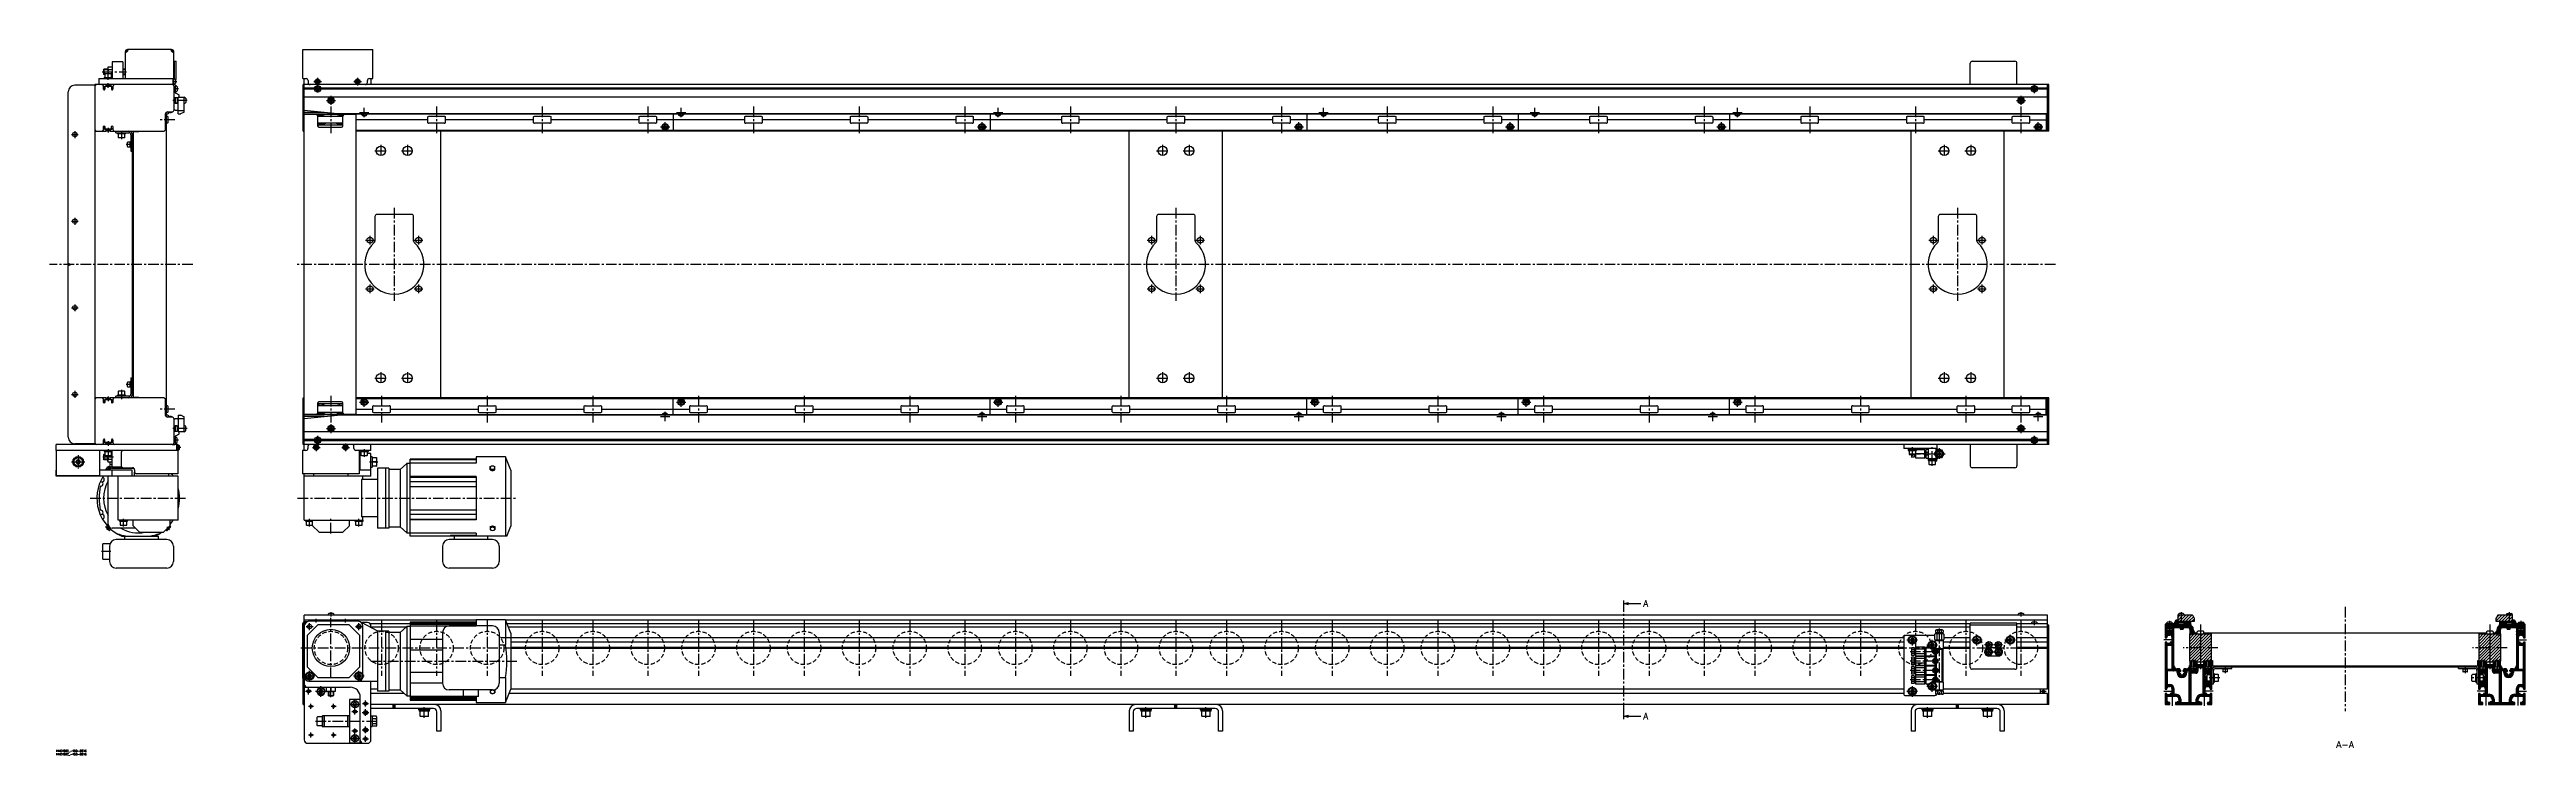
# Model space of a CAD drawing. Extents: x -10 to 3707, y -8 to 1051.
import ezdxf

# ---------------------------------------------------------------- set-up
doc = ezdxf.new("R2010")
doc.units = 0
doc.header["$LTSCALE"] = 0.5
doc.linetypes.add('CENTER', pattern=[50.8, 31.75, -6.35, 6.35, -6.35])
doc.linetypes.add('DASHED', pattern=[19.05, 12.7, -6.35])
for name, color, linetype in [('MSM_CENTER', 1, 'CENTER'), ('MSM_CONTINUOUS', 7, 'CONTINUOUS'), ('MSM_DASHED', 4, 'DASHED'), ('MSM_NARROW', 5, 'CONTINUOUS'), ('MSM_PART_NUMBER', 7, 'CONTINUOUS')]:
    doc.layers.add(name, color=color, linetype=linetype)
doc.styles.get("Standard").update_dxf_attribs({"font": 'txt.shx', "height": 10, "bigfont": 'bigfont.shx'})

# ---------------------------------------------------------------- blocks, each defined once
blk = doc.blocks.new('*U86')
at = {"layer": 'MSM_PART_NUMBER'}
blk.add_text('HMCV50C_-450-2616', height=3, dxfattribs=at).set_placement((0, -3))
blk = doc.blocks.new('*U87')
at = {"layer": 'MSM_PART_NUMBER'}
blk.add_text('HMCV50C_-450-2616', height=3, dxfattribs=at).set_placement((0, -8))
blk = doc.blocks.new('*U88')
at = {"layer": 'MSM_PART_NUMBER'}
blk.add_text('A', height=10, dxfattribs=at).set_placement((2381.3, 214.9))
blk = doc.blocks.new('*U89')
at = {"layer": 'MSM_PART_NUMBER'}
blk.add_text('A', height=10, dxfattribs=at).set_placement((2381.3, 45.9))
blk = doc.blocks.new('*U90')
at = {"layer": 'MSM_PART_NUMBER'}
blk.add_text('A-A', height=10, dxfattribs=at).set_placement((3421.4, 3))

msp = doc.modelspace()

# ---------------------------------------------------------------- linework, layer by layer
at = {"layer": 'MSM_CENTER'}
for p, q in [((69, 1017.4), (105.6, 1017.4)), ((78, 1005.4), (78, 1016.9)), ((392.3, 1008.7), (392.3, 985.3)), ((452.3, 1008.7), (452.3, 997.1)), ((78, 993.4), (78, 1000.4)), ((174.6, 1002.9), (180.8, 1002.9)), ((196.7, 974.5), (175, 974.5)), ((183.7, 992), (177, 992)), ((385.5, 992), (399, 992)), ((386.5, 1002.9), (398.1, 1002.9)), ((405.5, 974.5), (419, 974.5)), ((412.3, 981.3), (412.3, 967.8)), ((446.5, 1002.9), (458.1, 1002.9)), ((2941.5, 974.5), (2955, 974.5)), ((2948.3, 981.3), (2948.3, 967.8)), ((2961.5, 992), (2975, 992)), ((2968.3, 998.8), (2968.3, 985.3)), ((78, 933.4), (78, 926.4)), ((178, 945.5), (155.5, 945.5)), ((412.3, 965.5), (412.3, 925.5)), ((455.3, 956.2), (469.3, 956.2)), ((462.3, 949.2), (462.3, 963.2)), ((570.8, 965.5), (570.8, 925.5)), ((729.3, 965.5), (729.3, 925.5)), ((887.8, 965.5), (887.8, 925.5)), ((906.8, 934.7), (920.8, 934.7)), ((913.8, 927.7), (913.8, 941.8)), ((930.8, 956.2), (944.8, 956.2)), ((937.8, 949.2), (937.8, 963.2)), ((1046.3, 965.5), (1046.3, 925.5)), ((1204.8, 965.5), (1204.8, 925.5)), ((1363.3, 965.5), (1363.3, 925.5)), ((1382.3, 934.7), (1396.3, 934.7)), ((1389.3, 927.7), (1389.3, 941.8)), ((1406.3, 956.2), (1420.3, 956.2)), ((1413.3, 949.2), (1413.3, 963.2)), ((1521.8, 965.5), (1521.8, 925.5)), ((1680.3, 965.5), (1680.3, 925.5)), ((1838.8, 965.5), (1838.8, 925.5)), ((1857.8, 934.7), (1871.8, 934.7)), ((1864.8, 927.7), (1864.8, 941.8)), ((1894.8, 956.2), (1908.8, 956.2)), ((1901.8, 949.2), (1901.8, 963.2)), ((1997.3, 965.5), (1997.3, 925.5)), ((2155.8, 965.5), (2155.8, 925.5)), ((2174.8, 934.7), (2188.8, 934.7)), ((2181.8, 927.7), (2181.8, 941.8)), ((2211.8, 956.2), (2225.8, 956.2)), ((2218.8, 949.2), (2218.8, 963.2)), ((2314.3, 965.5), (2314.3, 925.5)), ((2472.8, 965.5), (2472.8, 925.5)), ((2491.8, 934.7), (2505.8, 934.7)), ((2498.8, 927.7), (2498.8, 941.8)), ((2515.8, 956.2), (2529.8, 956.2)), ((2522.8, 949.2), (2522.8, 963.2)), ((2631.3, 965.5), (2631.3, 925.5)), ((2789.8, 965.5), (2789.8, 925.5)), ((2948.3, 965.5), (2948.3, 925.5)), ((2967.3, 934.7), (2981.3, 934.7)), ((2974.3, 927.7), (2974.3, 941.8)), ((22.8, 923.4), (33.2, 923.4)), ((28, 928.6), (28, 918.1)), ((98, 928.1), (98, 916.6)), ((114.1, 908.4), (105.1, 908.4)), ((478.2, 898.9), (496.3, 898.9)), ((487.3, 907.9), (487.3, 889.9)), ((518.3, 898.9), (536.3, 898.9)), ((527.3, 907.9), (527.3, 889.9)), ((1651.3, 898.9), (1669.3, 898.9)), ((1660.3, 907.9), (1660.3, 889.9)), ((1691.3, 898.9), (1709.3, 898.9)), ((1700.3, 907.9), (1700.3, 889.9)), ((2824.3, 898.9), (2842.3, 898.9)), ((2833.3, 907.9), (2833.3, 889.9)), ((2864.3, 898.9), (2882.3, 898.9)), ((2873.3, 907.9), (2873.3, 889.9)), ((22.8, 793.4), (33.2, 793.4)), ((28, 798.6), (28, 788.1)), ((507.3, 813.4), (507.3, 673.9)), ((1680.3, 813.4), (1680.3, 673.9)), ((2853.3, 813.4), (2853.3, 673.9)), ((464.3, 764.9), (477.2, 764.9)), ((470.8, 771.4), (470.8, 758.4)), ((537.3, 764.9), (550.3, 764.9)), ((543.8, 771.4), (543.8, 758.4)), ((1637.3, 764.9), (1650.3, 764.9)), ((1643.8, 771.4), (1643.8, 758.4)), ((1710.3, 764.9), (1723.3, 764.9)), ((1716.8, 771.4), (1716.8, 758.4)), ((2810.3, 764.9), (2823.3, 764.9)), ((2816.8, 771.4), (2816.8, 758.4)), ((2883.3, 764.9), (2896.3, 764.9)), ((2889.8, 771.4), (2889.8, 758.4)), ((204.8, 728.4), (-10, 728.4)), ((2999.9, 728.4), (359.8, 728.4)), ((464.3, 691.9), (477.2, 691.9)), ((470.8, 698.4), (470.8, 685.4)), ((537.3, 691.9), (550.3, 691.9)), ((543.8, 698.4), (543.8, 685.4)), ((1637.3, 691.9), (1650.3, 691.9)), ((1643.8, 698.4), (1643.8, 685.4)), ((1710.3, 691.9), (1723.3, 691.9)), ((1716.8, 698.4), (1716.8, 685.4)), ((2810.3, 691.9), (2823.3, 691.9)), ((2816.8, 698.4), (2816.8, 685.4)), ((2883.3, 691.9), (2896.3, 691.9)), ((2889.8, 698.4), (2889.8, 685.4)), ((22.8, 663.4), (33.2, 663.4)), ((28, 668.6), (28, 658.1)), ((478.2, 557.9), (496.3, 557.9)), ((487.3, 566.9), (487.3, 548.9)), ((518.3, 557.9), (536.3, 557.9)), ((527.3, 566.9), (527.3, 548.9)), ((1651.3, 557.9), (1669.3, 557.9)), ((1660.3, 566.9), (1660.3, 548.9)), ((1691.3, 557.9), (1709.3, 557.9)), ((1700.3, 566.9), (1700.3, 548.9)), ((2824.3, 557.9), (2842.3, 557.9)), ((2833.3, 566.9), (2833.3, 548.9)), ((2864.3, 557.9), (2882.3, 557.9)), ((2873.3, 566.9), (2873.3, 548.9)), ((22.8, 533.4), (33.2, 533.4)), ((28, 538.6), (28, 528.1)), ((78, 530.4), (78, 523.4)), ((98, 540.2), (98, 526.4)), ((114.1, 548.4), (105.1, 548.4)), ((412.3, 531.3), (412.3, 491.3)), ((455.3, 522), (469.3, 522)), ((462.3, 515), (462.3, 529)), ((488.3, 531.3), (488.3, 491.3)), ((646.8, 531.3), (646.8, 491.3)), ((805.3, 531.3), (805.3, 491.3)), ((930.8, 522), (944.8, 522)), ((937.8, 515), (937.8, 529)), ((963.8, 531.3), (963.8, 491.3)), ((1122.3, 531.3), (1122.3, 491.3)), ((1280.8, 531.3), (1280.8, 491.3)), ((1406.3, 522), (1420.3, 522)), ((1413.3, 515), (1413.3, 529)), ((1439.3, 531.3), (1439.3, 491.3)), ((1597.8, 531.3), (1597.8, 491.3)), ((1756.3, 531.3), (1756.3, 491.3)), ((1881.8, 522), (1895.8, 522)), ((1888.8, 515), (1888.8, 529)), ((1914.8, 531.3), (1914.8, 491.3)), ((2073.3, 531.3), (2073.3, 491.3)), ((2198.8, 522), (2212.8, 522)), ((2205.8, 515), (2205.8, 529)), ((2231.8, 531.3), (2231.8, 491.3)), ((2390.3, 531.3), (2390.3, 491.3)), ((2515.8, 522), (2529.8, 522)), ((2522.8, 515), (2522.8, 529)), ((2548.8, 531.3), (2548.8, 491.3)), ((2707.3, 531.3), (2707.3, 491.3)), ((2865.8, 531.3), (2865.8, 491.3)), ((2948.3, 531.3), (2948.3, 491.3)), ((178, 511.3), (155.5, 511.3)), ((412.3, 489), (412.3, 475.5)), ((906.8, 500.5), (920.8, 500.5)), ((913.8, 493.5), (913.8, 507.5)), ((1382.3, 500.5), (1396.3, 500.5)), ((1389.3, 493.5), (1389.3, 507.5)), ((1857.8, 500.5), (1871.8, 500.5)), ((1864.8, 493.5), (1864.8, 507.5)), ((2161.8, 500.5), (2175.8, 500.5)), ((2168.8, 493.5), (2168.8, 507.5)), ((2478.8, 500.5), (2492.8, 500.5)), ((2485.8, 493.5), (2485.8, 507.5)), ((2948.3, 489), (2948.3, 475.5)), ((2967.3, 500.5), (2981.3, 500.5)), ((2974.3, 493.5), (2974.3, 507.5)), ((78, 463.4), (78, 456.4)), ((78, 451.4), (78, 439.9)), ((196.7, 482.2), (175, 482.2)), ((183.7, 464.7), (177, 464.7)), ((186.8, 453.9), (180.6, 453.9)), ((384.5, 453.9), (396.1, 453.9)), ((385.5, 464.7), (399, 464.7)), ((390.3, 459.7), (390.3, 448.1)), ((392.3, 471.5), (392.3, 458)), ((405.5, 482.2), (419, 482.2)), ((428.5, 453.9), (440.1, 453.9)), ((434.3, 459.7), (434.3, 448.1)), ((462.3, 451.4), (462.3, 439.9)), ((2785.3, 441.3), (2785.3, 454.4)), ((2815.3, 426.3), (2815.3, 454.4)), ((2825.8, 452.9), (2825.8, 435.9)), ((2941.5, 482.2), (2955, 482.2)), ((2961.5, 464.7), (2975, 464.7)), ((2968.3, 471.5), (2968.3, 458)), ((23, 432.2), (43, 432.2)), ((33, 442.2), (33, 422.2)), ((86, 439.4), (69, 439.4)), ((80.6, 420.2), (75.8, 425)), ((470.3, 432.2), (482.8, 432.2)), ((2781.8, 444.4), (2834.7, 444.4)), ((51, 377.7), (195, 377.7)), ((362.3, 377.7), (692.3, 377.7)), ((75.8, 330.5), (80.6, 335.3)), ((101, 335.2), (101, 346.7)), ((170.2, 330.5), (166.1, 334.7)), ((380.3, 335.2), (380.3, 346.7)), ((412.3, 324.7), (412.3, 346.7)), ((454.3, 335.2), (454.3, 346.7)), ((82, 297.7), (68, 297.7)), ((380.3, 179.7), (380.3, 190.3)), ((390.3, 191), (390.3, 196.8)), ((412.3, 206.8), (412.3, 200)), ((412.3, 108), (412.3, 198)), ((434.3, 191), (434.3, 196.8)), ((454.3, 179.7), (454.3, 190.3)), ((488.3, 195), (488.3, 111)), ((570.8, 195), (570.8, 111)), ((646.8, 195), (646.8, 111)), ((729.3, 195), (729.3, 111)), ((805.3, 195), (805.3, 111)), ((887.8, 195), (887.8, 111)), ((963.8, 195), (963.8, 111)), ((1046.3, 195), (1046.3, 111)), ((1122.3, 195), (1122.3, 111)), ((1204.8, 195), (1204.8, 111)), ((1280.8, 195), (1280.8, 111)), ((1363.3, 195), (1363.3, 111)), ((1439.3, 195), (1439.3, 111)), ((1521.8, 195), (1521.8, 111)), ((1597.8, 195), (1597.8, 111)), ((1680.3, 195), (1680.3, 111)), ((1756.3, 195), (1756.3, 111)), ((1838.8, 195), (1838.8, 111)), ((1914.8, 195), (1914.8, 111)), ((1997.3, 195), (1997.3, 111)), ((2073.3, 195), (2073.3, 111)), ((2155.8, 195), (2155.8, 111)), ((2231.8, 195), (2231.8, 111)), ((2314.3, 195), (2314.3, 111)), ((2352.3, 55), (2352.3, 215)), ((2390.3, 195), (2390.3, 111)), ((2472.8, 195), (2472.8, 111)), ((2548.8, 195), (2548.8, 111)), ((2631.3, 195), (2631.3, 111)), ((2707.3, 195), (2707.3, 111)), ((2789.8, 195), (2789.8, 111)), ((2865.8, 195), (2865.8, 111)), ((2948.3, 206.8), (2948.3, 200)), ((2948.3, 195), (2948.3, 111)), ((2968.3, 193.8), (2968.3, 187)), ((3171.2, 193.8), (3171.2, 172.5)), ((3188.7, 206.8), (3188.7, 183.5)), ((3217.8, 188), (3217.8, 118)), ((3434.9, 214.8), (3434.9, 58)), ((3652, 188), (3652, 118)), ((3681, 206.8), (3681, 183.5)), ((3698.5, 193.8), (3698.5, 172.5)), ((367.3, 153), (2990.3, 153)), ((375, 185), (385.6, 185)), ((449, 185), (459.6, 185)), ((2777, 165), (2793.5, 165)), ((2785.3, 156.7), (2785.3, 173.3)), ((2807, 157.5), (2823.5, 157.5)), ((2815.3, 149.2), (2815.3, 165.8)), ((2819.8, 141.5), (2819.8, 153.5)), ((2825.8, 182), (2825.8, 81.5)), ((2874.2, 165), (2890.4, 165)), ((2882.3, 156.9), (2882.3, 173.1)), ((2893.7, 158), (2906.8, 158)), ((2900.3, 140), (2900.3, 164.6)), ((2907.7, 158), (2920.8, 158)), ((2914.3, 140), (2914.3, 164.6)), ((2924.2, 165), (2940.4, 165)), ((2932.3, 156.9), (2932.3, 173.1)), ((3176.9, 165), (3162.9, 165)), ((3243.9, 153), (3191.7, 153)), ((3201.4, 175.6), (3209.4, 175.6)), ((3205.4, 171.6), (3205.4, 179.6)), ((3678.1, 153), (3625.9, 153)), ((3660.3, 175.6), (3668.3, 175.6)), ((3664.3, 171.6), (3664.3, 179.6)), ((3692.9, 165), (3706.9, 165)), ((380.3, 102.9), (380.3, 119.1)), ((454.3, 102.9), (454.3, 119.1)), ((472.3, 133), (692.3, 133)), ((2781.8, 147.5), (2825.8, 147.5)), ((2781.8, 133.5), (2825.8, 133.5)), ((2781.8, 119.5), (2825.8, 119.5)), ((2819.8, 127.5), (2819.8, 139.5)), ((2819.8, 113.5), (2819.8, 125.5)), ((2893.2, 147), (2921.3, 147)), ((3207, 135), (3207, 115.8)), ((3228.5, 135), (3228.5, 115.8)), ((3254.9, 124.1), (3254.9, 115.1)), ((3614.9, 124.1), (3614.9, 115.1)), ((3641.2, 135), (3641.2, 115.8)), ((3662.7, 135), (3662.7, 115.8)), ((372.2, 111), (388.4, 111)), ((374.2, 88), (383.3, 88)), ((378.7, 84), (378.7, 92)), ((378.8, 83.4), (378.8, 92.6)), ((389.2, 88), (405.4, 88)), ((397.3, 79.9), (397.3, 96)), ((412.3, 79), (412.3, 96)), ((446.2, 111), (462.4, 111)), ((448.3, 53), (448.3, 76)), ((2777, 88), (2793.5, 88)), ((2781.8, 105.5), (2825.8, 105.5)), ((2785.3, 79.7), (2785.3, 96.3)), ((2807, 95.5), (2823.5, 95.5)), ((2815.3, 87.2), (2815.3, 103.8)), ((2819.8, 99.5), (2819.8, 111.5)), ((2977.9, 88), (2985.9, 88)), ((2981.9, 84), (2981.9, 92)), ((3162.9, 88), (3176.9, 88)), ((3175.9, 66), (3175.9, 82.5)), ((3246.7, 108), (3222.9, 108)), ((3236.9, 88), (3222.9, 88)), ((3223.8, 66), (3223.8, 82.5)), ((3646.9, 108), (3623.1, 108)), ((3646.9, 88), (3632.9, 88)), ((3645.9, 82.5), (3645.9, 66)), ((3692.9, 88), (3706.9, 88)), ((3693.9, 82.5), (3693.9, 66)), ((378.6, 65.5), (386, 65.5)), ((382.3, 61.8), (382.3, 69.2)), ((389.3, 43), (482.8, 43)), ((412.6, 65.5), (420, 65.5)), ((416.3, 61.8), (416.3, 69.2)), ((440.8, 68.5), (455.8, 68.5)), ((443.8, 57.5), (452.8, 57.5)), ((459.3, 56), (469.3, 56)), ((459.8, 69.5), (468.8, 69.5)), ((464.3, 65), (464.3, 74)), ((464.3, 51), (464.3, 61)), ((552.3, 48.4), (552.3, 64)), ((1635.3, 48.4), (1635.3, 64)), ((1725.3, 48.4), (1725.3, 64)), ((2808.3, 48.4), (2808.3, 64)), ((2898.3, 48.4), (2898.3, 64)), ((378.6, 22.5), (386, 22.5)), ((382.3, 18.8), (382.3, 26.2)), ((412.6, 22.5), (420, 22.5)), ((416.3, 18.8), (416.3, 26.2)), ((440.8, 17.5), (455.8, 17.5)), ((443.8, 28.5), (452.8, 28.5)), ((448.3, 10), (448.3, 33)), ((459.3, 30), (469.3, 30)), ((459.8, 16.5), (468.8, 16.5)), ((464.3, 25), (464.3, 35)), ((464.3, 12), (464.3, 21))]:
    msp.add_line(p, q, dxfattribs=at)
at = {"layer": 'MSM_CONTINUOUS'}
for p, q in [((103.6, 1047.3), (103.6, 1007.4)), ((108.2, 1049.3), (105.2, 1046.3)), ((105.2, 1046.3), (105.2, 1047.3)), ((173, 1050.9), (107.2, 1050.9)), ((107.2, 1049.3), (108.2, 1049.3)), ((175, 1046.3), (172, 1049.3)), ((172, 1049.3), (173, 1049.3)), ((175, 1047.3), (175, 1046.3)), ((176.6, 998.4), (176.6, 1047.3)), ((369.9, 1007.4), (369.9, 1050.9)), ((369.9, 1050.9), (474.9, 1050.9)), ((474.9, 1007.4), (474.9, 1050.9)), ((64, 1007.4), (64, 998.4)), ((64, 1007.4), (176.6, 1007.4)), ((71, 1020.7), (71.7, 1021.4)), ((71, 1020.7), (71, 1014.1)), ((71.7, 1013.4), (71, 1014.1)), ((77.5, 1021.4), (71.7, 1021.4)), ((71.7, 1021.4), (71.7, 1013.4)), ((73, 1013.4), (71.7, 1013.4)), ((71.9, 1008.9), (71.9, 1007.4)), ((71.9, 1008.9), (84, 1008.9)), ((73, 1014.3), (73, 1008.9)), ((73.6, 1014.9), (82.4, 1014.9)), ((78.2, 1024.9), (77.5, 1023.6)), ((77.5, 1023.6), (77.5, 1014.9)), ((78.2, 1024.9), (84, 1024.9)), ((78.2, 1021.2), (84, 1021.2)), ((83, 1008.9), (83, 1014.3)), ((83, 1013.6), (84, 1013.6)), ((83, 1009.9), (84, 1009.9)), ((100, 1032.4), (84, 1032.4)), ((84, 1032.4), (84, 1007.4)), ((100, 1032.4), (100, 1007.4)), ((103.6, 1021.4), (100, 1021.4)), ((100, 1013.4), (103.6, 1013.4)), ((175, 1007.4), (175, 998.4)), ((177, 1033.4), (177, 1006.6)), ((177, 1033.4), (180, 1033.4)), ((178.8, 1005.4), (178.8, 1000.4)), ((180, 1006.4), (180, 1033.4)), ((369.9, 1007.4), (374.9, 1007.4)), ((372.3, 449.4), (372.3, 1007.4)), ((377.9, 1004.4), (377.9, 1001.4)), ((392.3, 1004.3), (391, 1003.6)), ((391, 1002.2), (391, 1003.6)), ((393.5, 1003.6), (392.3, 1004.3)), ((393.5, 1002.2), (393.5, 1003.6)), ((452.3, 1004.3), (451, 1003.6)), ((451, 1002.2), (451, 1003.6)), ((453.5, 1003.6), (452.3, 1004.3)), ((453.5, 1002.2), (453.5, 1003.6)), ((466.9, 1001.4), (466.9, 1004.4)), ((469.9, 1007.4), (474.9, 1007.4)), ((472.3, 1007.4), (472.3, 998.4)), ((2872.3, 998.4), (2872.3, 1030.4)), ((2875.3, 1033.4), (2939.3, 1033.4)), ((2942.3, 998.4), (2942.3, 1030.4)), ((18, 729.9), (18, 987.4)), ((58, 997.4), (28, 997.4)), ((58, 997.9), (58, 458.9)), ((176.6, 998.4), (58.5, 998.4)), ((71, 991.4), (71, 995.4)), ((72.8, 990.9), (72.8, 995.9)), ((72.8, 995.9), (76, 995.9)), ((72.9, 990.9), (72.8, 990.9)), ((73, 995.9), (73, 991.4)), ((83, 995.4), (73, 995.4)), ((74.8, 995.9), (74.8, 998.4)), ((75, 998.4), (75, 995.9)), ((76.4, 998.4), (76, 998)), ((76, 995.4), (76, 998)), ((76, 998), (80, 998)), ((80, 998), (79.6, 998.4)), ((80, 995.4), (80, 998)), ((83.3, 995.9), (80, 995.9)), ((81, 995.9), (81, 998.4)), ((81.2, 998.4), (81.2, 995.9)), ((83, 995.9), (83, 991.4)), ((83.3, 995.9), (83.3, 994.9)), ((83.3, 994.9), (85, 994.9)), ((85, 995.4), (85, 991.4)), ((178, 998.3), (174.5, 998.3)), ((177, 960.6), (177, 995.4)), ((177, 978.8), (181.5, 978.8)), ((177.4, 977), (177, 976.6)), ((177, 972.5), (177.4, 972)), ((181.5, 970.3), (177, 970.3)), ((178.5, 977), (177.4, 977)), ((177.4, 972), (177.4, 977)), ((178.5, 972), (177.4, 972)), ((178.5, 992), (179, 992.9)), ((179, 991.2), (178.5, 992)), ((181.5, 978.5), (178.5, 978.5)), ((178.5, 978.5), (178.5, 970.5)), ((178.5, 970.5), (181.5, 970.5)), ((179, 986.1), (179, 997.3)), ((184.1, 982.8), (179.5, 985.3)), ((181.5, 978.8), (181.5, 970.3)), ((181.5, 977.3), (183, 977.3)), ((183, 977), (181.5, 977)), ((181.5, 972), (183, 972)), ((183, 971.8), (181.5, 971.8)), ((181.7, 995.2), (181.7, 988.9)), ((183, 954.5), (183, 979.5)), ((183, 979.5), (192, 979.5)), ((184.6, 979.5), (184.6, 982)), ((192, 957.7), (192, 979.5)), ((194.7, 977.7), (194.7, 971.4)), ((2989.9, 998.4), (370.7, 998.4)), ((370.7, 928.4), (370.7, 998.4)), ((2988.3, 998.3), (372.3, 998.3)), ((387.6, 992.9), (372.3, 992.9)), ((387.5, 992), (372.3, 992)), ((387.6, 991.2), (372.3, 991.2)), ((2988.3, 979.5), (372.3, 979.5)), ((392.3, 993.8), (390.8, 992.9)), ((390.8, 992.9), (390.8, 991.2)), ((390.8, 991.2), (392.3, 990.3)), ((391, 1002.2), (392.3, 1001.5)), ((392.3, 1001.5), (393.5, 1002.2)), ((393.8, 992.9), (392.3, 993.8)), ((392.3, 990.3), (393.8, 991.2)), ((393.8, 991.2), (393.8, 992.9)), ((2963.6, 992.9), (396.9, 992.9)), ((2963.6, 991.2), (396.9, 991.2)), ((2963.5, 992), (397, 992)), ((397.3, 998.3), (397.3, 998.4)), ((411.4, 976), (410.5, 974.5)), ((410.5, 974.5), (411.4, 973)), ((411.4, 976), (413.1, 976)), ((411.4, 973), (413.1, 973)), ((414, 974.5), (413.1, 976)), ((413.1, 973), (414, 974.5)), ((427.3, 998.4), (427.3, 998.3)), ((451, 1002.2), (452.3, 1001.5)), ((452.3, 1001.5), (453.5, 1002.2)), ((2947.4, 976), (2946.5, 974.5)), ((2946.5, 974.5), (2947.4, 973)), ((2947.4, 976), (2949.1, 976)), ((2947.4, 973), (2949.1, 973)), ((2950, 974.5), (2949.1, 976)), ((2949.1, 973), (2950, 974.5)), ((2968.3, 993.8), (2966.8, 992.9)), ((2966.8, 992.9), (2966.8, 991.2)), ((2966.8, 991.2), (2968.3, 990.3)), ((2969.8, 992.9), (2968.3, 993.8)), ((2968.3, 990.3), (2969.8, 991.2)), ((2969.8, 991.2), (2969.8, 992.9)), ((2988.3, 992.9), (2972.9, 992.9)), ((2988.3, 991.2), (2972.9, 991.2)), ((2988.3, 992), (2973, 992)), ((2988.3, 928.4), (2988.3, 998.4)), ((2989.9, 928.4), (2989.9, 998.4)), ((71, 931.4), (71, 935.4)), ((72.8, 935.9), (72.9, 935.9)), ((72.8, 930.9), (72.8, 935.9)), ((74.8, 930.9), (72.8, 930.9)), ((73, 935.4), (73, 931.4)), ((83, 931.4), (73, 931.4)), ((74.8, 928.4), (74.8, 930.9)), ((76, 931.4), (76, 928.8)), ((80, 931.4), (80, 928.8)), ((83.3, 930.9), (81.2, 930.9)), ((81.2, 930.9), (81.2, 928.4)), ((83, 931.4), (83, 935.4)), ((83.3, 931.9), (83.3, 930.9)), ((85, 931.9), (83.3, 931.9)), ((85, 935.4), (85, 931.4)), ((164, 931.4), (164, 954.4)), ((165.5, 953.4), (164, 953.4)), ((164.1, 955.1), (164.1, 953.4)), ((164.6, 955.8), (164.6, 954.6)), ((165.1, 954.1), (165.6, 954.1)), ((165.5, 503.4), (165.5, 953.4)), ((167, 950.5), (165.5, 950.5)), ((167, 940.5), (165.5, 940.5)), ((167, 957.4), (173.8, 957.4)), ((168, 941.5), (168, 949.5)), ((170.7, 956.5), (172.4, 956.5)), ((174.5, 957.4), (174.5, 957.5)), ((178.3, 960), (182, 960)), ((183, 959.5), (192, 959.5)), ((183, 954.5), (186.8, 954.5)), ((187.2, 954.7), (191.4, 956.8)), ((370.7, 957.4), (372.3, 957.4)), ((422.3, 954.5), (372.3, 959.5)), ((402.3, 956.5), (372.3, 956.5)), ((2988.3, 954.1), (372.3, 954.1)), ((450.3, 953.4), (372.3, 953.4)), ((398.8, 951.4), (392.3, 951.4)), ((392.3, 951.4), (392.3, 936.4)), ((430.3, 950.5), (392.3, 950.5)), ((430.3, 940.5), (392.3, 940.5)), ((392.3, 939.4), (398.8, 939.4)), ((430.3, 937.4), (392.3, 937.4)), ((393.4, 951.4), (393.4, 953.4)), ((393.4, 937.4), (393.4, 939.4)), ((394.3, 934.4), (428.3, 934.4)), ((2988.3, 954.5), (422.3, 954.5)), ((430.3, 951.4), (425.7, 951.4)), ((425.7, 939.4), (430.3, 939.4)), ((430.3, 936.4), (430.3, 951.4)), ((431.1, 953.4), (431.1, 953.1)), ((450.3, 502.6), (450.3, 954.1)), ((557.3, 945.5), (450.3, 945.5)), ((2986.3, 929.4), (450.3, 929.4)), ((462.3, 953.9), (461.9, 954.1)), ((462.6, 954.1), (462.3, 953.9)), ((557.3, 949.5), (557.3, 941.5)), ((582.2, 950.5), (559.3, 950.5)), ((582.2, 940.5), (559.3, 940.5)), ((584.2, 941.5), (584.2, 949.5)), ((715.8, 945.5), (584.2, 945.5)), ((715.8, 949.5), (715.8, 941.5)), ((740.7, 950.5), (717.8, 950.5)), ((740.7, 940.5), (717.8, 940.5)), ((742.7, 941.5), (742.7, 949.5)), ((874.3, 945.5), (742.7, 945.5)), ((874.3, 949.5), (874.3, 941.5)), ((899.2, 950.5), (876.3, 950.5)), ((899.2, 940.5), (876.3, 940.5)), ((901.2, 941.5), (901.2, 949.5)), ((1032.8, 945.5), (901.2, 945.5)), ((911.8, 935.9), (913.8, 937.1)), ((911.8, 933.6), (911.8, 935.9)), ((913.8, 932.4), (911.8, 933.6)), ((913.8, 937.1), (915.8, 935.9)), ((915.8, 933.6), (913.8, 932.4)), ((915.8, 935.9), (915.8, 933.6)), ((925.8, 954.1), (925.8, 929.4)), ((937.8, 953.9), (937.4, 954.1)), ((938.1, 954.1), (937.8, 953.9)), ((1032.8, 949.5), (1032.8, 941.5)), ((1057.7, 950.5), (1034.8, 950.5)), ((1057.7, 940.5), (1034.8, 940.5)), ((1059.7, 941.5), (1059.7, 949.5)), ((1191.3, 945.5), (1059.7, 945.5)), ((1191.3, 949.5), (1191.3, 941.5)), ((1216.2, 950.5), (1193.3, 950.5)), ((1216.2, 940.5), (1193.3, 940.5)), ((1218.2, 941.5), (1218.2, 949.5)), ((1349.8, 945.5), (1218.2, 945.5)), ((1349.8, 949.5), (1349.8, 941.5)), ((1374.7, 950.5), (1351.8, 950.5)), ((1374.7, 940.5), (1351.8, 940.5)), ((1376.7, 941.5), (1376.7, 949.5)), ((1508.3, 945.5), (1376.7, 945.5)), ((1387.3, 935.9), (1389.3, 937.1)), ((1387.3, 933.6), (1387.3, 935.9)), ((1389.3, 932.4), (1387.3, 933.6)), ((1389.3, 937.1), (1391.3, 935.9)), ((1391.3, 933.6), (1389.3, 932.4)), ((1391.3, 935.9), (1391.3, 933.6)), ((1401.3, 954.1), (1401.3, 929.4)), ((1413.3, 953.9), (1412.9, 954.1)), ((1413.6, 954.1), (1413.3, 953.9)), ((1508.3, 949.5), (1508.3, 941.5)), ((1533.2, 950.5), (1510.3, 950.5)), ((1533.2, 940.5), (1510.3, 940.5)), ((1535.2, 941.5), (1535.2, 949.5)), ((1666.8, 945.5), (1535.2, 945.5)), ((1666.8, 949.5), (1666.8, 941.5)), ((1691.7, 950.5), (1668.8, 950.5)), ((1691.7, 940.5), (1668.8, 940.5)), ((1693.7, 941.5), (1693.7, 949.5)), ((1825.3, 945.5), (1693.7, 945.5)), ((1825.3, 949.5), (1825.3, 941.5)), ((1850.2, 950.5), (1827.3, 950.5)), ((1850.2, 940.5), (1827.3, 940.5)), ((1852.2, 941.5), (1852.2, 949.5)), ((1983.8, 945.5), (1852.2, 945.5)), ((1862.8, 935.9), (1864.8, 937.1)), ((1862.8, 933.6), (1862.8, 935.9)), ((1864.8, 932.4), (1862.8, 933.6)), ((1864.8, 937.1), (1866.8, 935.9)), ((1866.8, 933.6), (1864.8, 932.4)), ((1866.8, 935.9), (1866.8, 933.6)), ((1876.8, 954.1), (1876.8, 929.4)), ((1901.8, 953.9), (1901.4, 954.1)), ((1902.1, 954.1), (1901.8, 953.9)), ((1983.8, 949.5), (1983.8, 941.5)), ((2008.7, 950.5), (1985.8, 950.5)), ((2008.7, 940.5), (1985.8, 940.5)), ((2010.7, 941.5), (2010.7, 949.5)), ((2142.3, 945.5), (2010.7, 945.5)), ((2142.3, 949.5), (2142.3, 941.5)), ((2167.2, 950.5), (2144.3, 950.5)), ((2167.2, 940.5), (2144.3, 940.5)), ((2169.2, 941.5), (2169.2, 949.5)), ((2300.8, 945.5), (2169.2, 945.5)), ((2179.8, 935.9), (2181.8, 937.1)), ((2179.8, 933.6), (2179.8, 935.9)), ((2181.8, 932.4), (2179.8, 933.6)), ((2181.8, 937.1), (2183.8, 935.9)), ((2183.8, 933.6), (2181.8, 932.4)), ((2183.8, 935.9), (2183.8, 933.6)), ((2193.8, 954.1), (2193.8, 929.4)), ((2218.8, 953.9), (2218.4, 954.1)), ((2219.1, 954.1), (2218.8, 953.9)), ((2300.8, 949.5), (2300.8, 941.5)), ((2325.7, 950.5), (2302.8, 950.5)), ((2325.7, 940.5), (2302.8, 940.5)), ((2327.7, 941.5), (2327.7, 949.5)), ((2459.3, 945.5), (2327.7, 945.5)), ((2459.3, 949.5), (2459.3, 941.5)), ((2484.2, 950.5), (2461.3, 950.5)), ((2484.2, 940.5), (2461.3, 940.5)), ((2486.2, 941.5), (2486.2, 949.5)), ((2617.8, 945.5), (2486.2, 945.5)), ((2496.8, 935.9), (2498.8, 937.1)), ((2496.8, 933.6), (2496.8, 935.9)), ((2498.8, 932.4), (2496.8, 933.6)), ((2498.8, 937.1), (2500.8, 935.9)), ((2500.8, 933.6), (2498.8, 932.4)), ((2500.8, 935.9), (2500.8, 933.6)), ((2510.8, 954.1), (2510.8, 929.4)), ((2522.8, 953.9), (2522.4, 954.1)), ((2523.1, 954.1), (2522.8, 953.9)), ((2617.8, 949.5), (2617.8, 941.5)), ((2642.7, 950.5), (2619.8, 950.5)), ((2642.7, 940.5), (2619.8, 940.5)), ((2644.7, 941.5), (2644.7, 949.5)), ((2776.3, 945.5), (2644.7, 945.5)), ((2776.3, 949.5), (2776.3, 941.5)), ((2801.2, 950.5), (2778.3, 950.5)), ((2801.2, 940.5), (2778.3, 940.5)), ((2803.2, 941.5), (2803.2, 949.5)), ((2934.8, 945.5), (2803.2, 945.5)), ((2934.8, 949.5), (2934.8, 941.5)), ((2959.7, 950.5), (2936.8, 950.5)), ((2959.7, 940.5), (2936.8, 940.5)), ((2961.7, 941.5), (2961.7, 949.5)), ((2961.7, 945.5), (2986.3, 945.5)), ((2972.3, 935.9), (2974.3, 937.1)), ((2972.3, 933.6), (2972.3, 935.9)), ((2974.3, 932.4), (2972.3, 933.6)), ((2974.3, 937.1), (2976.3, 935.9)), ((2976.3, 933.6), (2974.3, 932.4)), ((2976.3, 935.9), (2976.3, 933.6)), ((2986.3, 954.1), (2986.3, 929.4)), ((2988.3, 953.4), (2986.3, 953.4)), ((2988.3, 951.4), (2986.3, 951.4)), ((2988.3, 939.4), (2986.3, 939.4)), ((2988.3, 937.4), (2986.3, 937.4)), ((2988.3, 931.9), (2986.3, 931.9)), ((2989.9, 957.4), (2988.3, 957.4)), ((58.5, 928.4), (74.8, 928.4)), ((76.4, 928.4), (76, 928.8)), ((76, 928.8), (80, 928.8)), ((79.6, 928.4), (76.4, 928.4)), ((80, 928.8), (79.6, 928.4)), ((81.2, 928.4), (161, 928.4)), ((89.4, 926.1), (89.4, 928.4)), ((89.4, 926.1), (109.1, 926.1)), ((91.9, 926.1), (91.9, 924.6)), ((104.1, 924.6), (91.9, 924.6)), ((93, 924.6), (93, 919.2)), ((102.4, 918.6), (93.6, 918.6)), ((103, 919.2), (103, 924.6)), ((104.1, 924.6), (104.1, 926.1)), ((107.1, 905.3), (107.1, 911.5)), ((111.1, 911.9), (107.5, 911.9)), ((107.5, 904.9), (111.1, 904.9)), ((112.1, 912.2), (111.1, 912.2)), ((111.1, 904.6), (111.1, 912.2)), ((111.1, 904.6), (112.1, 904.6)), ((112.1, 923.1), (112.1, 898.4)), ((112.1, 898.4), (114.4, 898.4)), ((114.4, 533.4), (114.4, 923.4)), ((114.4, 923.4), (116, 923.4)), ((114.4, 921.4), (116, 921.4)), ((124, 927.4), (116, 927.4)), ((116, 529.4), (116, 927.4)), ((124, 927.4), (124, 928.4)), ((370.7, 928.4), (372.3, 928.4)), ((2989.9, 928.4), (450.3, 928.4)), ((577.3, 528.4), (577.3, 928.4)), ((1610.3, 528.4), (1610.3, 928.4)), ((1750.3, 528.4), (1750.3, 928.4)), ((2783.3, 528.4), (2783.3, 928.4)), ((2923.3, 528.4), (2923.3, 928.4)), ((478.2, 800.4), (478.2, 763.5)), ((533.3, 803.4), (481.3, 803.4)), ((536.3, 763.5), (536.3, 800.4)), ((1651.3, 800.4), (1651.3, 763.5)), ((1706.3, 803.4), (1654.3, 803.4)), ((1709.3, 763.5), (1709.3, 800.4)), ((2824.3, 800.4), (2824.3, 763.5)), ((2879.3, 803.4), (2827.3, 803.4)), ((2882.3, 763.5), (2882.3, 800.4)), ((22, 728.4), (18, 729.9)), ((18, 726.9), (22, 728.4)), ((18, 469.4), (18, 726.9)), ((112.1, 558.4), (112.1, 533.7)), ((112.1, 558.4), (114.4, 558.4)), ((74.8, 528.4), (58.5, 528.4)), ((71, 521.4), (71, 525.4)), ((72.8, 520.9), (72.8, 525.9)), ((72.8, 525.9), (74.8, 525.9)), ((72.9, 520.9), (72.8, 520.9)), ((73, 525.4), (73, 521.4)), ((83, 525.4), (73, 525.4)), ((74.8, 525.9), (74.8, 528.4)), ((76.4, 528.4), (76, 528)), ((76, 525.4), (76, 528)), ((76, 528), (80, 528)), ((79.6, 528.4), (76.4, 528.4)), ((80, 528), (79.6, 528.4)), ((80, 525.4), (80, 528)), ((81.2, 528.4), (81.2, 525.9)), ((161, 528.4), (81.2, 528.4)), ((81.2, 525.9), (83.3, 525.9)), ((83, 525.4), (83, 521.4)), ((83.3, 525.9), (83.3, 524.9)), ((83.3, 524.9), (85, 524.9)), ((85, 525.4), (85, 521.4)), ((109.1, 530.7), (89.4, 530.7)), ((89.4, 528.4), (89.4, 530.7)), ((91.9, 532.2), (91.9, 530.7)), ((104.1, 532.2), (91.9, 532.2)), ((93, 537.6), (93, 532.2)), ((102.4, 538.2), (93.6, 538.2)), ((103, 532.2), (103, 537.6)), ((104.1, 530.7), (104.1, 532.2)), ((107.1, 545.3), (107.1, 551.5)), ((111.1, 551.9), (107.5, 551.9)), ((107.5, 544.9), (111.1, 544.9)), ((112.1, 552.2), (111.1, 552.2)), ((111.1, 544.6), (111.1, 552.2)), ((111.1, 544.6), (112.1, 544.6)), ((114.4, 535.4), (116, 535.4)), ((114.4, 533.4), (116, 533.4)), ((116, 529.4), (124, 529.4)), ((124, 528.4), (124, 529.4)), ((164, 502.4), (164, 525.4)), ((370.7, 528.4), (372.3, 528.4)), ((370.7, 458.4), (370.7, 528.4)), ((392.3, 520.4), (392.3, 505.4)), ((428.3, 522.4), (394.3, 522.4)), ((430.3, 505.4), (430.3, 520.4)), ((2989.9, 528.4), (450.3, 528.4)), ((450.3, 527.4), (2986.3, 527.4)), ((460.3, 523.2), (462.3, 524.4)), ((460.3, 520.9), (460.3, 523.2)), ((462.3, 519.7), (460.3, 520.9)), ((462.3, 524.4), (464.3, 523.2)), ((464.3, 520.9), (462.3, 519.7)), ((464.3, 523.2), (464.3, 520.9)), ((925.8, 502.6), (925.8, 527.4)), ((935.8, 523.2), (937.8, 524.4)), ((935.8, 520.9), (935.8, 523.2)), ((937.8, 519.7), (935.8, 520.9)), ((937.8, 524.4), (939.8, 523.2)), ((939.8, 520.9), (937.8, 519.7)), ((939.8, 523.2), (939.8, 520.9)), ((1401.3, 502.6), (1401.3, 527.4)), ((1411.3, 523.2), (1413.3, 524.4)), ((1411.3, 520.9), (1411.3, 523.2)), ((1413.3, 519.7), (1411.3, 520.9)), ((1413.3, 524.4), (1415.3, 523.2)), ((1415.3, 520.9), (1413.3, 519.7)), ((1415.3, 523.2), (1415.3, 520.9)), ((1876.8, 502.6), (1876.8, 527.4)), ((1886.8, 523.2), (1888.8, 524.4)), ((1886.8, 520.9), (1886.8, 523.2)), ((1888.8, 519.7), (1886.8, 520.9)), ((1888.8, 524.4), (1890.8, 523.2)), ((1890.8, 520.9), (1888.8, 519.7)), ((1890.8, 523.2), (1890.8, 520.9)), ((2193.8, 502.6), (2193.8, 527.4)), ((2203.8, 523.2), (2205.8, 524.4)), ((2203.8, 520.9), (2203.8, 523.2)), ((2205.8, 519.7), (2203.8, 520.9)), ((2205.8, 524.4), (2207.8, 523.2)), ((2207.8, 520.9), (2205.8, 519.7)), ((2207.8, 523.2), (2207.8, 520.9)), ((2510.8, 502.6), (2510.8, 527.4)), ((2520.8, 523.2), (2522.8, 524.4)), ((2520.8, 520.9), (2520.8, 523.2)), ((2522.8, 519.7), (2520.8, 520.9)), ((2522.8, 524.4), (2524.8, 523.2)), ((2524.8, 520.9), (2522.8, 519.7)), ((2524.8, 523.2), (2524.8, 520.9)), ((2986.3, 502.6), (2986.3, 527.4)), ((2988.3, 524.9), (2986.3, 524.9)), ((2988.3, 458.4), (2988.3, 528.4)), ((2989.9, 458.4), (2989.9, 528.4)), ((165.5, 503.4), (164, 503.4)), ((164.1, 501.7), (164.1, 503.4)), ((164.6, 502.1), (164.6, 501)), ((165.6, 502.6), (165.1, 502.6)), ((167, 516.3), (165.5, 516.3)), ((167, 506.3), (165.5, 506.3)), ((173.8, 499.4), (167, 499.4)), ((168, 507.3), (168, 515.3)), ((172.4, 500.2), (170.7, 500.2)), ((174.5, 499.3), (174.5, 499.4)), ((177, 461.4), (177, 496.2)), ((177, 486.5), (181.5, 486.5)), ((177.4, 484.7), (177, 484.3)), ((178.5, 484.7), (177.4, 484.7)), ((177.4, 479.7), (177.4, 484.7)), ((182, 496.7), (178.3, 496.7)), ((181.5, 486.2), (178.5, 486.2)), ((178.5, 486.2), (178.5, 478.2)), ((181.5, 486.5), (181.5, 478)), ((181.5, 485), (183, 485)), ((183, 484.7), (181.5, 484.7)), ((183, 502.2), (186.8, 502.2)), ((183, 502.2), (183, 477.2)), ((183, 497.2), (192, 497.2)), ((191.4, 500), (187.2, 502.1)), ((192, 477.2), (192, 499.1)), ((194.7, 479.1), (194.7, 485.4)), ((370.7, 499.4), (372.3, 499.4)), ((450.3, 503.4), (372.3, 503.4)), ((2988.3, 502.6), (372.3, 502.6)), ((372.3, 497.2), (422.3, 502.2)), ((402.3, 500.2), (372.3, 500.2)), ((430.3, 519.4), (392.3, 519.4)), ((392.3, 517.4), (398.8, 517.4)), ((430.3, 516.3), (392.3, 516.3)), ((430.3, 506.3), (392.3, 506.3)), ((398.8, 505.4), (392.3, 505.4)), ((393.4, 519.4), (393.4, 517.4)), ((393.4, 505.4), (393.4, 503.4)), ((411.4, 483.7), (410.5, 482.2)), ((413.1, 483.7), (411.4, 483.7)), ((414, 482.2), (413.1, 483.7)), ((2988.3, 502.2), (422.3, 502.2)), ((425.7, 517.4), (430.3, 517.4)), ((430.3, 505.4), (425.7, 505.4)), ((431.1, 503.4), (431.1, 503.7)), ((450.3, 511.3), (474.8, 511.3)), ((474.8, 515.3), (474.8, 507.3)), ((476.8, 516.3), (499.7, 516.3)), ((476.8, 506.3), (499.7, 506.3)), ((501.7, 507.3), (501.7, 515.3)), ((501.7, 511.3), (633.3, 511.3)), ((633.3, 515.3), (633.3, 507.3)), ((635.3, 516.3), (658.2, 516.3)), ((635.3, 506.3), (658.2, 506.3)), ((660.2, 507.3), (660.2, 515.3)), ((660.2, 511.3), (791.8, 511.3)), ((791.8, 515.3), (791.8, 507.3)), ((793.8, 516.3), (816.7, 516.3)), ((793.8, 506.3), (816.7, 506.3)), ((818.7, 507.3), (818.7, 515.3)), ((818.7, 511.3), (950.3, 511.3)), ((913.4, 502.6), (913.8, 502.9)), ((913.8, 502.9), (914.1, 502.6)), ((950.3, 515.3), (950.3, 507.3)), ((952.3, 516.3), (975.2, 516.3)), ((952.3, 506.3), (975.2, 506.3)), ((977.2, 507.3), (977.2, 515.3)), ((977.2, 511.3), (1108.8, 511.3)), ((1108.8, 515.3), (1108.8, 507.3)), ((1110.8, 516.3), (1133.7, 516.3)), ((1110.8, 506.3), (1133.7, 506.3)), ((1135.7, 507.3), (1135.7, 515.3)), ((1135.7, 511.3), (1267.3, 511.3)), ((1267.3, 515.3), (1267.3, 507.3)), ((1269.3, 516.3), (1292.2, 516.3)), ((1269.3, 506.3), (1292.2, 506.3)), ((1294.2, 507.3), (1294.2, 515.3)), ((1294.2, 511.3), (1425.8, 511.3)), ((1388.9, 502.6), (1389.3, 502.9)), ((1389.3, 502.9), (1389.6, 502.6)), ((1425.8, 515.3), (1425.8, 507.3)), ((1427.8, 516.3), (1450.7, 516.3)), ((1427.8, 506.3), (1450.7, 506.3)), ((1452.7, 507.3), (1452.7, 515.3)), ((1452.7, 511.3), (1584.3, 511.3)), ((1584.3, 515.3), (1584.3, 507.3)), ((1586.3, 516.3), (1609.2, 516.3)), ((1586.3, 506.3), (1609.2, 506.3)), ((1611.2, 507.3), (1611.2, 515.3)), ((1611.2, 511.3), (1742.8, 511.3)), ((1742.8, 515.3), (1742.8, 507.3)), ((1744.8, 516.3), (1767.7, 516.3)), ((1744.8, 506.3), (1767.7, 506.3)), ((1769.7, 507.3), (1769.7, 515.3)), ((1769.7, 511.3), (1901.3, 511.3)), ((1864.4, 502.6), (1864.8, 502.9)), ((1864.8, 502.9), (1865.1, 502.6)), ((1901.3, 515.3), (1901.3, 507.3)), ((1903.3, 516.3), (1926.2, 516.3)), ((1903.3, 506.3), (1926.2, 506.3)), ((1928.2, 507.3), (1928.2, 515.3)), ((1928.2, 511.3), (2059.8, 511.3)), ((2059.8, 515.3), (2059.8, 507.3)), ((2061.8, 516.3), (2084.7, 516.3)), ((2061.8, 506.3), (2084.7, 506.3)), ((2086.7, 507.3), (2086.7, 515.3)), ((2086.7, 511.3), (2218.3, 511.3)), ((2168.4, 502.6), (2168.8, 502.9)), ((2168.8, 502.9), (2169.1, 502.6)), ((2218.3, 515.3), (2218.3, 507.3)), ((2220.3, 516.3), (2243.2, 516.3)), ((2220.3, 506.3), (2243.2, 506.3)), ((2245.2, 507.3), (2245.2, 515.3)), ((2245.2, 511.3), (2376.8, 511.3)), ((2376.8, 515.3), (2376.8, 507.3)), ((2378.8, 516.3), (2401.7, 516.3)), ((2378.8, 506.3), (2401.7, 506.3)), ((2403.7, 507.3), (2403.7, 515.3)), ((2403.7, 511.3), (2535.3, 511.3)), ((2485.4, 502.6), (2485.8, 502.9)), ((2485.8, 502.9), (2486.1, 502.6)), ((2535.3, 515.3), (2535.3, 507.3)), ((2537.3, 516.3), (2560.2, 516.3)), ((2537.3, 506.3), (2560.2, 506.3)), ((2562.2, 507.3), (2562.2, 515.3)), ((2562.2, 511.3), (2693.8, 511.3)), ((2693.8, 515.3), (2693.8, 507.3)), ((2695.8, 516.3), (2718.7, 516.3)), ((2695.8, 506.3), (2718.7, 506.3)), ((2720.7, 507.3), (2720.7, 515.3)), ((2720.7, 511.3), (2852.3, 511.3)), ((2852.3, 515.3), (2852.3, 507.3)), ((2854.3, 516.3), (2877.2, 516.3)), ((2854.3, 506.3), (2877.2, 506.3)), ((2879.2, 507.3), (2879.2, 515.3)), ((2879.2, 511.3), (2934.8, 511.3)), ((2934.8, 515.3), (2934.8, 507.3)), ((2936.8, 516.3), (2959.7, 516.3)), ((2936.8, 506.3), (2959.7, 506.3)), ((2947.4, 483.7), (2946.5, 482.2)), ((2949.1, 483.7), (2947.4, 483.7)), ((2950, 482.2), (2949.1, 483.7)), ((2961.7, 507.3), (2961.7, 515.3)), ((2961.7, 511.3), (2986.3, 511.3)), ((2973.9, 502.6), (2974.3, 502.9)), ((2974.3, 502.9), (2974.6, 502.6)), ((2988.3, 519.4), (2986.3, 519.4)), ((2988.3, 517.4), (2986.3, 517.4)), ((2988.3, 505.4), (2986.3, 505.4)), ((2988.3, 503.4), (2986.3, 503.4)), ((2989.9, 499.4), (2988.3, 499.4)), ((0, 449.4), (0, 458.4)), ((182.6, 458.4), (0, 458.4)), ((182.6, 449.4), (0, 449.4)), ((0.5, 411.4), (0.5, 449.4)), ((58, 459.4), (28, 459.4)), ((65.5, 411.4), (65.5, 449.4)), ((71, 461.4), (71, 465.4)), ((71.9, 449.4), (71.9, 447.9)), ((71.9, 447.9), (84, 447.9)), ((72.8, 465.9), (72.9, 465.9)), ((72.8, 460.9), (72.8, 465.9)), ((76, 460.9), (72.8, 460.9)), ((73, 460.9), (73, 465.4)), ((83, 461.4), (73, 461.4)), ((73, 447.9), (73, 442.5)), ((74.8, 458.4), (74.8, 460.9)), ((75, 460.9), (75, 458.4)), ((76, 461.4), (76, 458.8)), ((76.4, 458.4), (76, 458.8)), ((76, 458.8), (80, 458.8)), ((80, 458.8), (79.6, 458.4)), ((80, 461.4), (80, 458.8)), ((83.3, 460.9), (80, 460.9)), ((81, 458.4), (81, 460.9)), ((81.2, 460.9), (81.2, 458.4)), ((83, 465.4), (83, 460.9)), ((83, 442.5), (83, 447.9)), ((84, 446.9), (83, 446.9)), ((85, 461.9), (83.3, 461.9)), ((83.3, 461.9), (83.3, 460.9)), ((84, 424.4), (84, 449.4)), ((85, 465.4), (85, 461.4)), ((97.6, 446.4), (97.6, 426.4)), ((100, 449.3), (100, 449.4)), ((174.5, 458.4), (178, 458.4)), ((177, 480.2), (177.4, 479.7)), ((181.5, 478), (177, 478)), ((178.5, 479.7), (177.4, 479.7)), ((178.5, 478.2), (181.5, 478.2)), ((178.5, 464.7), (179, 465.6)), ((179, 463.9), (178.5, 464.7)), ((179, 459.5), (179, 470.7)), ((179.5, 471.5), (184.1, 474)), ((181, 449.4), (181, 458.4)), ((181.5, 479.7), (183, 479.7)), ((183, 479.5), (181.5, 479.5)), ((181.7, 461.6), (181.7, 467.9)), ((182.6, 458.4), (182.6, 414.4)), ((192, 477.2), (183, 477.2)), ((184.6, 474.8), (184.6, 477.2)), ((184.8, 451.4), (184.8, 456.4)), ((374.8, 449.4), (369.8, 449.4)), ((369.8, 449.4), (369.8, 414.4)), ((2989.9, 458.4), (370.7, 458.4)), ((2988.3, 477.2), (372.3, 477.2)), ((387.6, 465.6), (372.3, 465.6)), ((387.5, 464.7), (372.3, 464.7)), ((387.6, 463.9), (372.3, 463.9)), ((2988.3, 458.4), (372.3, 458.4)), ((377.7, 455.4), (377.7, 452.4)), ((390.3, 455.3), (389, 454.6)), ((389, 454.6), (389, 453.2)), ((389, 453.2), (390.3, 452.5)), ((391.5, 454.6), (390.3, 455.3)), ((390.3, 452.5), (391.5, 453.2)), ((392.3, 466.5), (390.8, 465.6)), ((390.8, 465.6), (390.8, 463.9)), ((390.8, 463.9), (392.3, 463)), ((391.5, 454.6), (391.5, 453.2)), ((393.8, 465.6), (392.3, 466.5)), ((392.3, 463), (393.8, 463.9)), ((393.8, 463.9), (393.8, 465.6)), ((2963.6, 465.6), (396.9, 465.6)), ((2963.6, 463.9), (396.9, 463.9)), ((2963.5, 464.7), (397, 464.7)), ((397.3, 458.4), (397.3, 458.4)), ((410.5, 482.2), (411.4, 480.7)), ((413.1, 480.7), (411.4, 480.7)), ((413.1, 480.7), (414, 482.2)), ((427.3, 458.4), (427.3, 458.4)), ((434.3, 455.3), (433, 454.6)), ((433, 454.6), (433, 453.2)), ((433, 453.2), (434.3, 452.5)), ((435.5, 454.6), (434.3, 455.3)), ((434.3, 452.5), (435.5, 453.2)), ((435.5, 454.6), (435.5, 453.2)), ((446.8, 452.4), (446.8, 455.4)), ((472.3, 449.4), (449.8, 449.4)), ((454.8, 449.4), (454.8, 414.4)), ((456.2, 449.4), (456.2, 447.9)), ((456.2, 447.9), (468.4, 447.9)), ((456.3, 419.7), (456.3, 447.9)), ((457.3, 447.9), (457.3, 442.5)), ((467.3, 442.5), (467.3, 447.9)), ((468.4, 447.9), (468.4, 449.4)), ((472.3, 449.4), (472.3, 458.4)), ((2772.3, 458.4), (2772.3, 452.4)), ((2822.3, 452.4), (2772.3, 452.4)), ((2779, 452.4), (2779, 450.8)), ((2779, 450.8), (2791.5, 450.8)), ((2779.2, 450.8), (2779.2, 449.3)), ((2779.2, 449.3), (2791.4, 449.3)), ((2780.3, 449.3), (2780.3, 443.8)), ((2790.3, 443.8), (2790.3, 449.3)), ((2791.4, 449.3), (2791.4, 450.8)), ((2804.3, 450.4), (2791.4, 450.4)), ((2791.5, 450.8), (2791.5, 452.4)), ((2804.3, 450.4), (2804.3, 438.4)), ((2805.8, 449.4), (2804.3, 449.4)), ((2809.3, 450.9), (2805.8, 450.9)), ((2805.8, 450.9), (2805.8, 437.9)), ((2809.3, 446.4), (2805.8, 446.4)), ((2809.3, 452.4), (2809.3, 437.4)), ((2818.8, 444.4), (2822.3, 450.4)), ((2820, 444.4), (2822.9, 449.4)), ((2821.3, 448.6), (2821.3, 452.4)), ((2821.3, 451.4), (2823.8, 451.4)), ((2822.3, 458.4), (2822.3, 452.4)), ((2822.3, 450.4), (2829.2, 450.4)), ((2822.9, 449.4), (2828.6, 449.4)), ((2823.8, 450.6), (2823.8, 451.4)), ((2828.6, 449.4), (2831.5, 444.4)), ((2829.2, 450.4), (2832.7, 444.4)), ((2872.3, 458.4), (2872.3, 426.4)), ((2942.3, 458.4), (2942.3, 426.4)), ((2946.5, 482.2), (2947.4, 480.7)), ((2949.1, 480.7), (2947.4, 480.7)), ((2949.1, 480.7), (2950, 482.2)), ((2968.3, 466.5), (2966.8, 465.6)), ((2966.8, 465.6), (2966.8, 463.9)), ((2966.8, 463.9), (2968.3, 463)), ((2969.8, 465.6), (2968.3, 466.5)), ((2968.3, 463), (2969.8, 463.9)), ((2969.8, 463.9), (2969.8, 465.6)), ((2988.3, 465.6), (2972.9, 465.6)), ((2988.3, 463.9), (2972.9, 463.9)), ((2988.3, 464.7), (2973, 464.7)), ((0.5, 419.7), (0, 419.7)), ((0, 410.7), (0, 419.7)), ((183, 410.7), (0, 410.7)), ((65.5, 411.4), (0.5, 411.4)), ((31.3, 435.2), (29.5, 432.2)), ((29.5, 432.2), (31.3, 429.2)), ((31.3, 435.2), (34.7, 435.2)), ((31.3, 429.2), (34.7, 429.2)), ((36.5, 432.2), (34.7, 435.2)), ((34.7, 429.2), (36.5, 432.2)), ((114, 419.7), (65.5, 419.7)), ((71, 442.7), (71.7, 443.4)), ((71, 442.7), (71, 436.1)), ((71.7, 435.4), (71, 436.1)), ((71.7, 443.4), (71.7, 435.4)), ((73, 443.4), (71.7, 443.4)), ((77.5, 435.4), (71.7, 435.4)), ((73.6, 441.9), (82.4, 441.9)), ((75, 421.4), (74.4, 420.6)), ((74.7, 421.1), (74.4, 420.6)), ((75.3, 419.7), (74.4, 420.6)), ((79.7, 426), (74.7, 421.1)), ((75.9, 422), (75, 421.4)), ((75.9, 422), (77.2, 423.6)), ((77.4, 420.4), (75.9, 422)), ((76.8, 419.7), (81.7, 424.7)), ((76.8, 419.8), (76.8, 419.7)), ((78.7, 424.9), (77.2, 423.6)), ((77.5, 433.1), (77.5, 441.9)), ((77.5, 433.1), (78.2, 431.9)), ((78, 338.7), (78, 410.7)), ((84, 435.6), (78.2, 435.6)), ((84, 431.9), (78.2, 431.9)), ((79.3, 425.7), (78.7, 424.9)), ((80.3, 423.3), (78.7, 424.9)), ((80.1, 426.3), (79.3, 425.7)), ((80.1, 426.3), (79.7, 426)), ((81.7, 424.7), (80.1, 426.3)), ((80.5, 431.9), (80.5, 428.9)), ((81.3, 423.7), (81, 424)), ((81.1, 428.3), (84.1, 428.3)), ((84, 443.2), (83, 443.2)), ((98.4, 424.4), (84, 424.4)), ((84, 422.7), (116.5, 422.7)), ((84, 410.7), (84, 419.7)), ((93, 344.7), (93, 410.7)), ((100.6, 423.4), (114.6, 423.4)), ((114, 410.7), (114, 419.7)), ((117, 416.7), (117, 410.7)), ((117, 416.7), (117.7, 416.7)), ((117.6, 420.4), (117.6, 417.4)), ((182.6, 414.4), (120.6, 414.4)), ((169, 410.7), (169, 414.4)), ((183, 344.7), (183, 410.7)), ((454.8, 414.4), (369.8, 414.4)), ((372.3, 344.7), (372.3, 414.4)), ((472.3, 410.7), (372.3, 410.7)), ((386.3, 414.4), (386.3, 410.7)), ((438.3, 410.7), (438.3, 414.4)), ((472.3, 419.7), (454.8, 419.7)), ((457.3, 444.7), (456.3, 444.7)), ((457.9, 441.9), (466.7, 441.9)), ((460.3, 405.7), (460.3, 410.7)), ((472.3, 444.7), (467.3, 444.7)), ((472.2, 419.7), (472.2, 419.8)), ((472.2, 419.8), (472.3, 419.8)), ((472.3, 419.8), (472.3, 444.7)), ((474.3, 439.9), (472.3, 439.9)), ((472.3, 424.5), (474.3, 424.5)), ((472.3, 410.7), (472.3, 419.7)), ((474.3, 439.9), (474.3, 424.5)), ((474.3, 438.7), (480.7, 438.7)), ((480.3, 432.2), (474.3, 432.2)), ((480.7, 425.7), (474.3, 425.7)), ((480.7, 438.7), (480.7, 425.7)), ((482.2, 422.7), (482.2, 405.7)), ((499.3, 422.7), (482.2, 422.7)), ((494.3, 422.7), (494.3, 332.7)), ((499.3, 422.7), (499.3, 332.7)), ((516.3, 420.7), (499.3, 420.7)), ((526.3, 429.7), (516.3, 420.7)), ((516.3, 420.7), (516.3, 334.7)), ((531.3, 429.7), (526.3, 429.7)), ((526.3, 429.7), (526.3, 325.7)), ((630.3, 436.2), (531.3, 436.2)), ((531.3, 320.7), (531.3, 436.2)), ((531.3, 436), (630.3, 436)), ((630.3, 430.5), (531.3, 430.5)), ((630.3, 410.4), (531.3, 410.4)), ((630.3, 409), (531.3, 409)), ((674.3, 439.7), (630.3, 439.7)), ((630.3, 439.7), (630.3, 430.5)), ((630.3, 410.4), (630.3, 345.1)), ((651.3, 425.1), (654.8, 426.3)), ((651.3, 420.4), (651.3, 425.1)), ((651.3, 422), (654.8, 420.6)), ((651.3, 420.4), (654.8, 419)), ((654.8, 426.3), (658.3, 425.1)), ((654.8, 420.6), (658.3, 422)), ((654.8, 419), (654.8, 420.6)), ((654.8, 419), (658.3, 420.4)), ((658.3, 420.4), (658.3, 425.1)), ((682.3, 419.7), (674.3, 439.7)), ((674.3, 439.7), (674.3, 320.7)), ((682.3, 419.7), (682.3, 335.7)), ((2780.8, 443.3), (2789.8, 443.3)), ((2783.8, 443.3), (2783.8, 440)), ((2787.8, 439.4), (2783.9, 439.4)), ((2787.8, 443.3), (2787.8, 439.4)), ((2787.8, 440.1), (2789.3, 440.1)), ((2789.3, 443.3), (2789.3, 439.4)), ((2789.3, 439.4), (2789.8, 439.4)), ((2789.8, 443.3), (2789.8, 438.4)), ((2789.8, 438.4), (2804.3, 438.4)), ((2803.7, 444.4), (2790.3, 444.4)), ((2804.3, 439.4), (2805.8, 439.4)), ((2809.3, 442.4), (2805.8, 442.4)), ((2805.8, 437.9), (2809.3, 437.9)), ((2809, 437.4), (2823.8, 437.4)), ((2809, 437.4), (2809, 435.8)), ((2809, 435.8), (2821.5, 435.8)), ((2809.2, 435.8), (2809.2, 434.3)), ((2809.2, 434.3), (2821.4, 434.3)), ((2810.3, 434.3), (2810.3, 428.9)), ((2810.9, 428.3), (2819.7, 428.3)), ((2822.3, 438.4), (2818.8, 444.4)), ((2822.9, 439.4), (2820, 444.4)), ((2820.3, 428.9), (2820.3, 434.3)), ((2822.3, 433.4), (2820.3, 433.4)), ((2821.3, 437.4), (2821.3, 440.2)), ((2821.4, 434.3), (2821.4, 435.8)), ((2821.5, 435.8), (2821.5, 437.4)), ((2821.5, 436.4), (2821.8, 436.4)), ((2821.8, 433.4), (2821.8, 436.4)), ((2829.2, 438.4), (2822.3, 438.4)), ((2822.3, 433.4), (2822.3, 437.4)), ((2828.6, 439.4), (2822.9, 439.4)), ((2823.8, 437.4), (2823.8, 438.4)), ((2831.5, 444.4), (2828.6, 439.4)), ((2832.7, 444.4), (2829.2, 438.4)), ((2939.3, 423.4), (2875.3, 423.4)), ((482.7, 405.7), (458.1, 405.7)), ((458.1, 405.7), (458.1, 349.7)), ((482.7, 349.7), (482.7, 405.7)), ((630.3, 402.3), (531.3, 402.3)), ((531.3, 395.5), (630.3, 395.5)), ((76, 336.5), (74.4, 334.9)), ((74.4, 334.9), (74.7, 334.4)), ((74.4, 334.9), (75, 334.1)), ((77.4, 335.1), (75.9, 333.5)), ((81.7, 330.8), (76, 336.5)), ((77.1, 336.1), (76.8, 335.7)), ((183, 344.7), (93, 344.7)), ((94.9, 344.7), (94.9, 343.2)), ((94.9, 343.2), (107.1, 343.2)), ((96, 343.2), (96, 337.8)), ((96.6, 337.2), (105.4, 337.2)), ((106, 337.8), (106, 343.2)), ((107.1, 343.2), (107.1, 344.7)), ((115, 344.7), (115, 338)), ((115.9, 335.9), (124.1, 327.6)), ((161.9, 327.6), (170.1, 335.9)), ((168.9, 334.7), (170.1, 333.5)), ((170.3, 336.1), (171.6, 334.9)), ((171, 338), (171, 344.7)), ((171, 334.1), (171.6, 334.9)), ((171.3, 334.4), (171.6, 334.9)), ((372.3, 344.7), (460.4, 344.7)), ((374.2, 344.7), (374.2, 343.2)), ((374.2, 343.2), (384.3, 343.2)), ((375.3, 343.2), (375.3, 337.8)), ((375.9, 337.2), (384.3, 337.2)), ((384.3, 344.7), (384.3, 338)), ((385.1, 335.9), (393.4, 327.6)), ((431.1, 327.6), (439.4, 335.9)), ((440.3, 338), (440.3, 344.7)), ((448.2, 344.7), (448.2, 343.2)), ((448.2, 343.2), (460.4, 343.2)), ((449.3, 343.2), (449.3, 337.8)), ((449.9, 337.2), (458.7, 337.2)), ((482.7, 349.7), (458.1, 349.7)), ((459.3, 337.8), (459.3, 343.2)), ((460.3, 344.7), (460.3, 349.7)), ((460.4, 343.2), (460.4, 344.7)), ((482.2, 349.7), (482.2, 332.7)), ((499.3, 334.7), (516.3, 334.7)), ((516.3, 334.7), (526.3, 325.7)), ((630.3, 360), (531.3, 360)), ((630.3, 353.2), (531.3, 353.2)), ((531.3, 346.5), (630.3, 346.5)), ((630.3, 345.1), (531.3, 345.1)), ((651.3, 335.1), (654.8, 336.5)), ((651.3, 335.1), (651.3, 330.4)), ((651.3, 333.5), (654.8, 334.9)), ((654.8, 336.5), (658.3, 335.1)), ((654.8, 336.5), (654.8, 334.9)), ((654.8, 334.9), (658.3, 333.5)), ((658.3, 335.1), (658.3, 330.4)), ((676.3, 320.7), (682.3, 335.7)), ((80.6, 309.2), (70, 309.2)), ((70, 286.2), (70, 309.2)), ((79.7, 329.5), (74.7, 334.4)), ((75, 334.1), (75.9, 333.5)), ((77.2, 331.9), (75.9, 333.5)), ((77.2, 331.9), (78.7, 330.6)), ((80.3, 332.2), (78.7, 330.6)), ((78.7, 330.6), (79.3, 329.8)), ((79.3, 329.8), (80.1, 329.2)), ((79.7, 329.5), (80.1, 329.2)), ((80, 305.7), (80, 282.7)), ((81.7, 330.8), (80.1, 329.2)), ((81, 331.5), (81.3, 331.8)), ((119, 332.7), (84, 332.7)), ((166, 315.7), (90, 315.7)), ((98.6, 320.7), (153, 320.7)), ((100, 322.1), (100, 320.7)), ((103, 315.7), (103, 320.7)), ((126.2, 326.7), (159.8, 326.7)), ((146, 322.1), (146, 320.7)), ((153, 320.7), (153, 315.7)), ((164.6, 330.4), (165.9, 329.2)), ((165.9, 329.2), (166.7, 329.8)), ((165.9, 329.2), (166.3, 329.5)), ((166.1, 331.8), (167.3, 330.6)), ((166.3, 329.5), (171.3, 334.4)), ((166.7, 329.8), (167.3, 330.6)), ((168.8, 331.9), (167.3, 330.6)), ((168.8, 331.9), (170.1, 333.5)), ((170.1, 333.5), (171, 334.1)), ((176, 305.7), (176, 282.7)), ((395.5, 326.7), (429, 326.7)), ((499.3, 332.7), (482.2, 332.7)), ((526.3, 325.7), (531.3, 325.7)), ((630.3, 325), (531.3, 325)), ((676.3, 320.7), (531.3, 320.7)), ((579.8, 305.7), (579.8, 282.7)), ((654.8, 315.7), (589.8, 315.7)), ((591.5, 322.1), (591.5, 320.7)), ((591.5, 322.1), (630.3, 322.1)), ((597.3, 320.7), (597.3, 315.7)), ((630.3, 325), (630.3, 320.7)), ((647.3, 320.7), (647.3, 315.7)), ((651.3, 330.4), (654.8, 329.2)), ((654.8, 329.2), (658.3, 330.4)), ((664.8, 305.7), (664.8, 282.7)), ((70, 286.2), (80, 286.2)), ((166, 272.7), (90, 272.7)), ((654.8, 272.7), (589.8, 272.7)), ((2352.3, 215), (2352.3, 224)), ((369.8, 189), (369.8, 107.6)), ((371.4, 107.6), (371.4, 189)), ((371.4, 187), (372.3, 187)), ((2988.3, 202), (372.3, 202)), ((372.3, 192.4), (372.3, 202)), ((387.5, 194.6), (372.3, 194.6)), ((372.3, 188), (372.3, 190.7)), ((372.9, 189), (372.3, 189)), ((372.5, 188), (372.3, 188)), ((372.3, 186), (372.3, 15)), ((373.4, 192.6), (376.9, 192.6)), ((373.4, 191), (374.4, 191)), ((377.3, 172), (393.3, 188)), ((453.3, 193), (379.3, 193)), ((392.8, 194.8), (387.8, 194.8)), ((431.5, 194.6), (393, 194.6)), ((393.3, 188), (439.3, 188)), ((415.4, 204.8), (409.1, 204.8)), ((436.8, 194.8), (431.8, 194.8)), ((630.3, 194.6), (437, 194.6)), ((439.3, 188), (455.3, 172)), ((453.2, 188.1), (453.2, 181.9)), ((454.8, 181.7), (454.8, 188.3)), ((456.7, 187.3), (456.7, 182.7)), ((482.7, 178), (458.1, 191.1)), ((467.3, 191), (458.2, 191)), ((460.3, 112.1), (460.3, 186)), ((531.3, 189), (471.3, 189)), ((472.3, 183.5), (472.3, 186)), ((630.3, 191.5), (531.3, 191.5)), ((531.3, 191.5), (531.3, 74.5)), ((630.3, 189.8), (531.3, 189.8)), ((630.3, 188.3), (531.3, 188.3)), ((531.3, 186.2), (630.3, 186.2)), ((654.8, 186), (589.8, 186)), ((674.3, 195), (630.3, 195)), ((630.3, 195), (630.3, 186)), ((682.3, 175), (674.3, 195)), ((674.3, 195), (674.3, 157.4)), ((2988.3, 194.6), (674.4, 194.6)), ((2872.3, 189), (676.7, 189)), ((2352.3, 219.5), (2359.3, 221.4)), ((2352.3, 219.5), (2377.9, 219.5)), ((2359.3, 217.6), (2352.3, 219.5)), ((2942.3, 190), (2872.3, 190)), ((2872.3, 124), (2872.3, 190)), ((2942.3, 187), (2872.3, 187)), ((2942.3, 124), (2942.3, 190)), ((2988.3, 189), (2942.3, 189)), ((2951.4, 204.8), (2945.1, 204.8)), ((2971.4, 191.8), (2965.1, 191.8)), ((2988.3, 91.3), (2988.3, 202)), ((2989.9, 187), (2988.3, 187)), ((2989.9, 68), (2989.9, 187)), ((3164.9, 188), (3164.9, 184)), ((3177.1, 189), (3165.9, 189)), ((3174.3, 191.8), (3168.1, 191.8)), ((3171.2, 188.5), (3170.3, 189)), ((3172.1, 189), (3171.2, 188.5)), ((3180.4, 194.1), (3178, 189.5)), ((3183.7, 194.6), (3181.3, 194.6)), ((3183.7, 202), (3183.7, 193)), ((3205.6, 202), (3183.7, 202)), ((3183.7, 193), (3208.7, 193)), ((3184.5, 191.5), (3193, 191.5)), ((3184.5, 186.5), (3184.5, 191.5)), ((3184.5, 187), (3193, 187)), ((3186, 186.5), (3184.5, 186.5)), ((3184.7, 188.5), (3184.7, 191.5)), ((3192.7, 188.5), (3184.7, 188.5)), ((3191.8, 204.8), (3185.6, 204.8)), ((3186, 191.5), (3186, 193)), ((3186, 185.5), (3186, 186.5)), ((3186.2, 193), (3186.2, 191.5)), ((3186.2, 188.5), (3186.2, 187.4)), ((3191.2, 187.4), (3186.2, 187.4)), ((3186.2, 187.4), (3186.6, 187)), ((3190.8, 187), (3191.2, 187.4)), ((3191.2, 191.5), (3191.2, 193)), ((3191.2, 188.5), (3191.2, 187.4)), ((3191.5, 193), (3191.5, 191.5)), ((3191.5, 186.5), (3191.5, 185.5)), ((3193, 186.5), (3191.5, 186.5)), ((3192.7, 191.5), (3192.7, 188.5)), ((3193, 191.5), (3193, 186.5)), ((3203.2, 188.3), (3203.2, 192)), ((3205.8, 184.5), (3204.1, 186.2)), ((3208.6, 197.2), (3206.5, 201.4)), ((3208.7, 193), (3208.7, 196.8)), ((3661, 196.8), (3661, 193)), ((3661, 193), (3686, 193)), ((3663.2, 201.4), (3661.1, 197.2)), ((3665.6, 186.2), (3663.9, 184.5)), ((3686, 202), (3664.1, 202)), ((3666.5, 192), (3666.5, 188.3)), ((3676.8, 191.5), (3685.3, 191.5)), ((3676.8, 186.5), (3676.8, 191.5)), ((3676.8, 187), (3685.3, 187)), ((3678.3, 186.5), (3676.8, 186.5)), ((3677, 188.5), (3677, 191.5)), ((3685, 188.5), (3677, 188.5)), ((3677.9, 204.8), (3684.1, 204.8)), ((3678.3, 191.5), (3678.3, 193)), ((3678.3, 185.5), (3678.3, 186.5)), ((3678.5, 193), (3678.5, 191.5)), ((3678.5, 188.5), (3678.5, 187.4)), ((3683.5, 187.4), (3678.5, 187.4)), ((3678.5, 187.4), (3678.9, 187)), ((3683.1, 187), (3683.5, 187.4)), ((3683.5, 191.5), (3683.5, 193)), ((3683.5, 188.5), (3683.5, 187.4)), ((3683.8, 193), (3683.8, 191.5)), ((3683.8, 186.5), (3683.8, 185.5)), ((3685.3, 186.5), (3683.8, 186.5)), ((3685, 191.5), (3685, 188.5)), ((3685.3, 191.5), (3685.3, 186.5)), ((3686, 193), (3686, 202)), ((3688.4, 194.6), (3686, 194.6)), ((3691.7, 189.5), (3689.3, 194.1)), ((3703.8, 189), (3692.6, 189)), ((3695.4, 191.8), (3701.6, 191.8)), ((3698.5, 188.5), (3697.6, 189)), ((3699.4, 189), (3698.5, 188.5)), ((3704.8, 184), (3704.8, 188)), ((377.3, 124), (377.3, 172)), ((455.3, 172), (455.3, 124)), ((525.1, 184), (472.3, 184)), ((482.2, 178), (482.2, 88)), ((499.3, 178), (482.2, 178)), ((494.3, 178), (494.3, 88)), ((499.3, 178), (499.3, 88)), ((516.3, 176), (499.3, 176)), ((526.3, 185), (516.3, 176)), ((516.3, 176), (516.3, 90)), ((531.3, 185), (526.3, 185)), ((526.3, 185), (526.3, 81)), ((587.4, 185.7), (531.3, 185.7)), ((579.8, 165.6), (531.3, 165.6)), ((579.8, 149.8), (531.3, 149.8)), ((579.8, 176), (579.8, 100)), ((664.8, 176), (664.8, 100)), ((674.3, 157.4), (664.8, 157.4)), ((2772.3, 168.2), (667.3, 168.2)), ((2872.3, 184), (678.7, 184)), ((682.3, 175), (682.3, 91)), ((2772.3, 161.8), (682.3, 161.8)), ((2772.3, 153.9), (682.3, 153.9)), ((2772.3, 153), (682.3, 153)), ((2772.3, 152.1), (682.3, 152.1)), ((2772.3, 168.5), (2772.3, 84.5)), ((2818.8, 171.5), (2775.3, 171.5)), ((2785.3, 167.9), (2782.8, 166.4)), ((2782.8, 166.4), (2782.8, 163.6)), ((2782.8, 163.6), (2785.3, 162.1)), ((2783.8, 151.9), (2783.8, 143.1)), ((2787.8, 153.3), (2784.6, 153.3)), ((2787.8, 150.4), (2784.6, 150.4)), ((2787.8, 166.4), (2785.3, 167.9)), ((2785.3, 162.1), (2787.8, 163.6)), ((2787.8, 163.6), (2787.8, 166.4)), ((2787.8, 153.3), (2787.8, 141.7)), ((2789.3, 151.8), (2787.8, 151.8)), ((2789.8, 152.5), (2789.3, 152.5)), ((2789.3, 152.5), (2789.3, 142.5)), ((2790.3, 154.4), (2789.8, 153.5)), ((2789.8, 153.5), (2789.8, 141.5)), ((2803.7, 154.4), (2790.3, 154.4)), ((2803.7, 151), (2790.3, 151)), ((2804.3, 153.5), (2803.7, 154.4)), ((2804.3, 153.5), (2804.3, 141.5)), ((2805.8, 152.5), (2804.3, 152.5)), ((2805.8, 154), (2805.8, 99)), ((2806.3, 154), (2805.8, 154)), ((2810.3, 153.7), (2805.8, 153.7)), ((2815.3, 160.4), (2812.8, 158.9)), ((2812.8, 158.9), (2812.8, 156.1)), ((2812.8, 156.1), (2815.3, 154.6)), ((2817.8, 158.9), (2815.3, 160.4)), ((2815.3, 154.6), (2817.8, 156.1)), ((2817.8, 156.1), (2817.8, 158.9)), ((2821.8, 149), (2817.8, 149)), ((2818.8, 173.5), (2818.8, 165.5)), ((2819.3, 163.5), (2819.3, 162.3)), ((2832.3, 163.5), (2819.3, 163.5)), ((2819.6, 153), (2819.6, 151.5)), ((2820, 179.2), (2820, 176.3)), ((2831, 174.5), (2820.6, 174.5)), ((2831, 164.5), (2820.6, 164.5)), ((2820.6, 151.5), (2820.8, 151.4)), ((2832.3, 151.5), (2820.6, 151.5)), ((2820.8, 164.5), (2820.8, 163.5)), ((2830.2, 180), (2821.4, 180)), ((2821.5, 176), (2821.5, 174.5)), ((2821.5, 176), (2830, 176)), ((2830.3, 150.6), (2822.2, 150.6)), ((2822.3, 173.5), (2822.3, 165.5)), ((2822.9, 179.2), (2822.9, 176.3)), ((2828.6, 179.2), (2828.6, 176.3)), ((2829.2, 173.5), (2829.2, 165.5)), ((2830, 174.5), (2830, 176)), ((2830.3, 150.6), (2831.8, 151.4)), ((2830.3, 102.4), (2830.3, 150.6)), ((2830.8, 163.5), (2830.8, 164.5)), ((2831.5, 179.2), (2831.5, 176.3)), ((2831.8, 151.2), (2832.3, 151.5)), ((2831.8, 101.6), (2831.8, 151.4)), ((2832.3, 151.5), (2832.3, 163.5)), ((2872.3, 161.8), (2832.3, 161.8)), ((2872.3, 153.9), (2832.3, 153.9)), ((2872.3, 153), (2832.3, 153)), ((2872.3, 152.1), (2832.3, 152.1)), ((2832.7, 173.5), (2832.7, 165.5)), ((2872.3, 168.2), (2832.7, 168.2)), ((2879.8, 166.4), (2882.3, 167.9)), ((2879.8, 163.6), (2879.8, 166.4)), ((2882.3, 162.1), (2879.8, 163.6)), ((2882.3, 167.9), (2884.8, 166.4)), ((2884.8, 163.6), (2882.3, 162.1)), ((2884.8, 163.6), (2884.8, 166.4)), ((2897.3, 152), (2894.4, 147)), ((2894.8, 150.5), (2894.8, 147.5)), ((2895.6, 147), (2897.9, 151)), ((2903.2, 152), (2897.3, 152)), ((2897.9, 151), (2902.6, 151)), ((2898.3, 159.2), (2900.3, 160.3)), ((2898.3, 156.8), (2898.3, 159.2)), ((2900.3, 155.7), (2898.3, 156.8)), ((2900.3, 160.3), (2902.3, 159.2)), ((2902.3, 156.8), (2900.3, 155.7)), ((2901.2, 153.5), (2913.3, 153.5)), ((2902.3, 156.8), (2902.3, 159.2)), ((2902.6, 151), (2904.9, 147)), ((2906.1, 147), (2903.2, 152)), ((2911.3, 152), (2908.4, 147)), ((2909.6, 147), (2911.9, 151)), ((2917.2, 152), (2911.3, 152)), ((2911.9, 151), (2916.6, 151)), ((2912.3, 159.2), (2914.3, 160.3)), ((2912.3, 156.8), (2912.3, 159.2)), ((2914.3, 155.7), (2912.3, 156.8)), ((2914.3, 160.3), (2916.3, 159.2)), ((2916.3, 156.8), (2914.3, 155.7)), ((2916.3, 156.8), (2916.3, 159.2)), ((2916.6, 151), (2918.9, 147)), ((2920.1, 147), (2917.2, 152)), ((2919.8, 147.5), (2919.8, 150.5)), ((2919.8, 149.8), (2920, 150)), ((2920.1, 149.8), (2919.8, 149.5)), ((2929.8, 166.4), (2932.3, 167.9)), ((2929.8, 163.6), (2929.8, 166.4)), ((2932.3, 162.1), (2929.8, 163.6)), ((2932.3, 167.9), (2934.8, 166.4)), ((2934.8, 163.6), (2932.3, 162.1)), ((2934.8, 163.6), (2934.8, 166.4)), ((2988.3, 184), (2942.3, 184)), ((2988.3, 168.2), (2942.3, 168.2)), ((2988.3, 161.8), (2942.3, 161.8)), ((2988.3, 153.9), (2942.3, 153.9)), ((2988.3, 153), (2942.3, 153)), ((2988.3, 152.1), (2942.3, 152.1)), ((3164.9, 184), (3178.7, 184)), ((3164.9, 183.5), (3164.9, 168.2)), ((3164.9, 168.2), (3167.4, 168.2)), ((3167.4, 161.8), (3164.9, 161.8)), ((3164.9, 161.8), (3164.9, 153.9)), ((3164.9, 153.9), (3165.4, 153)), ((3165.4, 153), (3164.9, 152.1)), ((3164.9, 152.1), (3164.9, 91.3)), ((3167.1, 176.5), (3167.1, 181.5)), ((3167.1, 181.5), (3175.6, 181.5)), ((3168.6, 176.5), (3167.1, 176.5)), ((3167.2, 178.5), (3167.2, 181.5)), ((3175.2, 178.5), (3167.2, 178.5)), ((3167.4, 168.2), (3167.4, 170.2)), ((3167.4, 170.2), (3168.4, 170.2)), ((3167.4, 159.8), (3167.4, 161.8)), ((3172.4, 159.8), (3167.4, 159.8)), ((3167.4, 156.7), (3167.4, 121)), ((3175.4, 156.7), (3167.4, 156.7)), ((3168.4, 170.2), (3168.4, 172.2)), ((3168.4, 172.2), (3171.9, 172.2)), ((3168.6, 181.5), (3168.6, 184)), ((3168.6, 182), (3173.8, 182)), ((3168.6, 174.5), (3168.6, 176.5)), ((3174.1, 174.5), (3168.6, 174.5)), ((3168.7, 182), (3168.7, 181.5)), ((3168.7, 178.5), (3168.7, 177.4)), ((3173.7, 177.4), (3168.7, 177.4)), ((3168.7, 177.4), (3169.1, 177)), ((3169.1, 177), (3173.3, 177)), ((3174.9, 161.8), (3172.4, 161.8)), ((3172.4, 161.8), (3172.4, 159.8)), ((3173.3, 177), (3173.7, 177.4)), ((3173.7, 181.5), (3173.7, 182)), ((3173.7, 178.5), (3173.7, 177.4)), ((3173.8, 182), (3173.8, 184)), ((3174.1, 184), (3174.1, 181.5)), ((3175.6, 176.5), (3174.1, 176.5)), ((3174.1, 176.5), (3174.1, 174.5)), ((3174.9, 169.2), (3174.9, 161.8)), ((3175.2, 181.5), (3175.2, 178.5)), ((3175.4, 121), (3175.4, 156.7)), ((3175.6, 181.5), (3175.6, 176.5)), ((3177.9, 126.5), (3177.9, 183.5)), ((3178.7, 184), (3178.7, 183.5)), ((3178.7, 183.5), (3186.1, 183.5)), ((3191.5, 185.5), (3186, 185.5)), ((3187.1, 182.5), (3187.1, 182)), ((3188.1, 181), (3191.1, 181)), ((3192.1, 182), (3192.1, 182.5)), ((3193.1, 183.5), (3198.7, 183.5)), ((3201.7, 180.5), (3201.7, 175.1)), ((3201.7, 174.1), (3233.9, 174.1)), ((3201.7, 133), (3201.7, 174.1)), ((3202.2, 174.6), (3203.3, 174.6)), ((3206.7, 180.7), (3206.7, 182.4)), ((3207.5, 174.6), (3208.6, 174.6)), ((3209.1, 175.1), (3209.1, 175.6)), ((3209.9, 174.1), (3209.9, 175.5)), ((3209.9, 175.5), (3212.8, 175.5)), ((3212.8, 174.1), (3212.8, 177)), ((3221.8, 178), (3213.8, 178)), ((3217.8, 174.1), (3217.8, 131.9)), ((3222.8, 174.1), (3222.8, 177)), ((3222.8, 175.5), (3647, 175.5)), ((3233.9, 174.1), (3233.9, 133)), ((3635.9, 174.1), (3668.1, 174.1)), ((3635.9, 133), (3635.9, 174.1)), ((3647, 177), (3647, 174.1)), ((3656, 178), (3648, 178)), ((3652, 174.1), (3652, 131.9)), ((3657, 177), (3657, 174.1)), ((3657, 175.5), (3659.9, 175.5)), ((3659.9, 174.1), (3659.9, 175.5)), ((3660.6, 175.6), (3660.6, 175.1)), ((3661.1, 174.6), (3662.2, 174.6)), ((3663, 182.4), (3663, 180.7)), ((3666.4, 174.6), (3667.5, 174.6)), ((3668, 175.1), (3668, 180.5)), ((3668.1, 174.1), (3668.1, 133)), ((3671, 183.5), (3676.6, 183.5)), ((3677.6, 182.5), (3677.6, 182)), ((3683.8, 185.5), (3678.3, 185.5)), ((3678.6, 181), (3681.6, 181)), ((3682.6, 182), (3682.6, 182.5)), ((3683.6, 183.5), (3691, 183.5)), ((3691, 184), (3704.8, 184)), ((3691, 183.5), (3691, 184)), ((3691.9, 183.5), (3691.9, 126.5)), ((3694.1, 181.5), (3702.6, 181.5)), ((3694.1, 176.5), (3694.1, 181.5)), ((3695.6, 176.5), (3694.1, 176.5)), ((3702.4, 156.7), (3694.4, 156.7)), ((3694.4, 156.7), (3694.4, 121)), ((3694.5, 178.5), (3694.5, 181.5)), ((3702.5, 178.5), (3694.5, 178.5)), ((3694.9, 161.8), (3694.9, 169.2)), ((3697.4, 161.8), (3694.9, 161.8)), ((3695.6, 181.5), (3695.6, 184)), ((3695.6, 174.5), (3695.6, 176.5)), ((3701.1, 174.5), (3695.6, 174.5)), ((3695.9, 184), (3695.9, 182)), ((3695.9, 182), (3701.1, 182)), ((3696, 182), (3696, 181.5)), ((3696, 178.5), (3696, 177.4)), ((3701, 177.4), (3696, 177.4)), ((3696, 177.4), (3696.4, 177)), ((3696.4, 177), (3700.6, 177)), ((3697.4, 159.8), (3697.4, 161.8)), ((3702.4, 159.8), (3697.4, 159.8)), ((3697.9, 172.2), (3701.4, 172.2)), ((3700.6, 177), (3701, 177.4)), ((3701, 181.5), (3701, 182)), ((3701, 178.5), (3701, 177.4)), ((3701.1, 184), (3701.1, 181.5)), ((3701.1, 176.5), (3701.1, 174.5)), ((3702.6, 176.5), (3701.1, 176.5)), ((3701.4, 172.2), (3701.4, 170.2)), ((3701.4, 170.2), (3702.4, 170.2)), ((3702.4, 170.2), (3702.4, 168.2)), ((3702.4, 168.2), (3704.9, 168.2)), ((3704.9, 161.8), (3702.4, 161.8)), ((3702.4, 161.8), (3702.4, 159.8)), ((3702.4, 121), (3702.4, 156.7)), ((3702.5, 181.5), (3702.5, 178.5)), ((3702.6, 181.5), (3702.6, 176.5)), ((3704.4, 153), (3704.9, 153.9)), ((3704.9, 152.1), (3704.4, 153)), ((3704.9, 168.2), (3704.9, 183.5)), ((3704.9, 153.9), (3704.9, 161.8)), ((3704.9, 91.3), (3704.9, 152.1)), ((369.8, 127.6), (371.4, 127.6)), ((393.3, 108), (377.3, 124)), ((380.3, 113.9), (377.7, 112.4)), ((377.7, 112.4), (377.7, 109.6)), ((382.8, 112.4), (380.3, 113.9)), ((382.8, 109.6), (382.8, 112.4)), ((455.3, 124), (439.3, 108)), ((454.3, 113.9), (451.8, 112.4)), ((451.8, 112.4), (451.8, 109.6)), ((456.8, 112.4), (454.3, 113.9)), ((456.8, 109.6), (456.8, 112.4)), ((579.8, 116.2), (531.3, 116.2)), ((2783.8, 137.9), (2783.8, 129.1)), ((2783.8, 123.9), (2783.8, 115.1)), ((2787.8, 144.6), (2784.6, 144.6)), ((2787.8, 141.7), (2784.6, 141.7)), ((2787.8, 139.3), (2784.6, 139.3)), ((2787.8, 136.4), (2784.6, 136.4)), ((2787.8, 130.6), (2784.6, 130.6)), ((2787.8, 127.7), (2784.6, 127.7)), ((2787.8, 125.3), (2784.6, 125.3)), ((2787.8, 122.4), (2784.6, 122.4)), ((2787.8, 116.6), (2784.6, 116.6)), ((2787.8, 113.7), (2784.6, 113.7)), ((2787.8, 143.2), (2789.3, 143.2)), ((2787.8, 139.3), (2787.8, 127.7)), ((2789.3, 137.8), (2787.8, 137.8)), ((2787.8, 129.2), (2789.3, 129.2)), ((2787.8, 125.3), (2787.8, 113.7)), ((2789.3, 123.8), (2787.8, 123.8)), ((2787.8, 115.2), (2789.3, 115.2)), ((2789.3, 142.5), (2789.8, 142.5)), ((2789.8, 138.5), (2789.3, 138.5)), ((2789.3, 138.5), (2789.3, 128.5)), ((2789.3, 128.5), (2789.8, 128.5)), ((2789.8, 124.5), (2789.3, 124.5)), ((2789.3, 124.5), (2789.3, 114.5)), ((2789.3, 114.5), (2789.8, 114.5)), ((2789.8, 141.5), (2790.3, 140.6)), ((2790.3, 140.4), (2789.8, 139.5)), ((2789.8, 139.5), (2789.8, 127.5)), ((2789.8, 127.5), (2790.3, 126.6)), ((2790.3, 126.4), (2789.8, 125.5)), ((2789.8, 125.5), (2789.8, 113.5)), ((2789.8, 113.5), (2790.3, 112.6)), ((2790.3, 112.4), (2789.8, 111.5)), ((2803.7, 144), (2790.3, 144)), ((2803.7, 140.6), (2790.3, 140.6)), ((2803.7, 140.4), (2790.3, 140.4)), ((2803.7, 137), (2790.3, 137)), ((2803.7, 130), (2790.3, 130)), ((2803.7, 126.6), (2790.3, 126.6)), ((2803.7, 126.4), (2790.3, 126.4)), ((2803.7, 123), (2790.3, 123)), ((2803.7, 116), (2790.3, 116)), ((2803.7, 112.6), (2790.3, 112.6)), ((2803.7, 112.4), (2790.3, 112.4)), ((2803.7, 140.6), (2804.3, 141.5)), ((2804.3, 139.5), (2803.7, 140.4)), ((2803.7, 126.6), (2804.3, 127.5)), ((2804.3, 125.5), (2803.7, 126.4)), ((2803.7, 112.6), (2804.3, 113.5)), ((2804.3, 111.5), (2803.7, 112.4)), ((2804.3, 142.5), (2805.8, 142.5)), ((2804.3, 139.5), (2804.3, 127.5)), ((2805.8, 138.5), (2804.3, 138.5)), ((2804.3, 128.5), (2805.8, 128.5)), ((2804.3, 125.5), (2804.3, 113.5)), ((2805.8, 124.5), (2804.3, 124.5)), ((2804.3, 114.5), (2805.8, 114.5)), ((2805.8, 141.3), (2819.6, 141.3)), ((2819.6, 139.7), (2805.8, 139.7)), ((2805.8, 127.3), (2819.6, 127.3)), ((2819.6, 125.7), (2805.8, 125.7)), ((2805.8, 113.3), (2819.6, 113.3)), ((2819.6, 111.7), (2805.8, 111.7)), ((2817.8, 146), (2821.8, 146)), ((2821.8, 135), (2817.8, 135)), ((2817.8, 132), (2821.8, 132)), ((2821.8, 121), (2817.8, 121)), ((2817.8, 118), (2821.8, 118)), ((2819.6, 143.5), (2819.6, 141.3)), ((2819.6, 139.7), (2819.6, 137.5)), ((2819.6, 129.5), (2819.6, 127.3)), ((2819.6, 125.7), (2819.6, 123.5)), ((2819.6, 115.5), (2819.6, 113.3)), ((2819.6, 111.7), (2819.6, 109.5)), ((2821.6, 143.9), (2821.2, 142.9)), ((2821.2, 142.9), (2821.2, 138.1)), ((2821.2, 128.9), (2821.2, 124.1)), ((2821.2, 114.9), (2821.2, 110.1)), ((2939.3, 121), (2875.3, 121)), ((2894.4, 147), (2897.3, 142)), ((2894.8, 146.5), (2894.8, 143.5)), ((2897.9, 143), (2895.6, 147)), ((2897.3, 142), (2903.2, 142)), ((2902.6, 143), (2897.9, 143)), ((2914.3, 140.5), (2900.3, 140.5)), ((2904.9, 147), (2902.6, 143)), ((2903.2, 142), (2906.1, 147)), ((2908.4, 147), (2911.3, 142)), ((2911.9, 143), (2909.6, 147)), ((2911.3, 142), (2917.2, 142)), ((2916.6, 143), (2911.9, 143)), ((2918.9, 147), (2916.6, 143)), ((2917.2, 142), (2920.1, 147)), ((2919.8, 143.5), (2919.8, 146.5)), ((3167.4, 121), (3175.4, 121)), ((3167.9, 117.5), (3167.9, 99.2)), ((3181.5, 118.5), (3168.9, 118.5)), ((3182.5, 116), (3182.5, 117.5)), ((3186.8, 121.5), (3182.9, 121.5)), ((3186.1, 114), (3186.1, 117.5)), ((3186.1, 117.5), (3188.1, 117.5)), ((3188.1, 114), (3186.1, 114)), ((3186.8, 120.5), (3186.8, 121.5)), ((3188.1, 119.5), (3186.8, 119.5)), ((3188.1, 117.5), (3188.1, 119.5)), ((3188.1, 112), (3188.1, 114)), ((3191.5, 112), (3188.1, 112)), ((3191.5, 119.5), (3191.5, 117.5)), ((3192.8, 119.5), (3191.5, 119.5)), ((3191.5, 117.5), (3193.5, 117.5)), ((3191.5, 114), (3191.5, 112)), ((3193.5, 114), (3191.5, 114)), ((3192.8, 121.5), (3192.8, 120.5)), ((3196.4, 121.5), (3192.8, 121.5)), ((3193.5, 117.5), (3193.5, 114)), ((3197, 117.5), (3197, 116)), ((3199.9, 118.5), (3198, 118.5)), ((3200.9, 72), (3200.9, 117.5)), ((3211.9, 133), (3201.7, 133)), ((3201.8, 133), (3201.8, 126.9)), ((3202.9, 124.7), (3211.4, 124.7)), ((3202.9, 119.7), (3202.9, 124.7)), ((3204.4, 119.7), (3202.9, 119.7)), ((3203, 124.7), (3203, 121.8)), ((3211, 121.8), (3203, 121.8)), ((3203.4, 114.2), (3203.4, 72)), ((3204.4, 124.7), (3204.4, 133)), ((3204.4, 117.7), (3204.4, 119.7)), ((3209.9, 117.7), (3204.4, 117.7)), ((3210.9, 115.2), (3204.4, 115.2)), ((3204.5, 133), (3204.5, 124.7)), ((3204.5, 121.8), (3204.5, 119.4)), ((3209.5, 119.4), (3204.5, 119.4)), ((3204.5, 119.4), (3204.9, 119)), ((3204.9, 119), (3209.1, 119)), ((3209.1, 119), (3209.5, 119.4)), ((3209.5, 124.7), (3209.5, 133)), ((3209.5, 121.8), (3209.5, 119.4)), ((3209.9, 133), (3209.9, 124.7)), ((3209.9, 119.7), (3209.9, 117.7)), ((3211.4, 119.7), (3209.9, 119.7)), ((3211, 124.7), (3211, 121.8)), ((3211.4, 124.7), (3211.4, 119.7)), ((3211.9, 129), (3211.9, 133)), ((3223.7, 131.9), (3211.9, 131.9)), ((3212.8, 129), (3212.8, 131.9)), ((3213.8, 128), (3221.8, 128)), ((3213.9, 122), (3213.9, 118.2)), ((3220.9, 126), (3214.9, 126)), ((3220.9, 123), (3214.9, 123)), ((3221.9, 84.5), (3221.9, 122)), ((3222.8, 129), (3222.8, 131.9)), ((3223.7, 133), (3223.7, 131.9)), ((3233.9, 133), (3223.7, 133)), ((3223.8, 133), (3223.8, 129)), ((3224.4, 119.7), (3224.4, 124.7)), ((3224.4, 124.7), (3232.9, 124.7)), ((3225.9, 119.7), (3224.4, 119.7)), ((3224.5, 124.7), (3224.5, 121.8)), ((3232.5, 121.8), (3224.5, 121.8)), ((3224.9, 104.7), (3224.9, 112.2)), ((3225.9, 124.7), (3225.9, 133)), ((3225.9, 117.7), (3225.9, 119.7)), ((3231.4, 117.7), (3225.9, 117.7)), ((3226, 133), (3226, 124.7)), ((3226, 121.8), (3226, 119.4)), ((3231, 119.4), (3226, 119.4)), ((3226, 119.4), (3226.4, 119)), ((3226.4, 119), (3230.6, 119)), ((3227.9, 115.2), (3231.4, 115.2)), ((3227.9, 103), (3227.9, 113)), ((3227.9, 113), (3232.4, 113)), ((3230.6, 119), (3231, 119.4)), ((3231, 124.7), (3231, 133)), ((3231, 121.8), (3231, 119.4)), ((3231.4, 133), (3231.4, 124.7)), ((3231.4, 119.7), (3231.4, 117.7)), ((3232.9, 119.7), (3231.4, 119.7)), ((3231.4, 115.2), (3231.4, 113.2)), ((3231.4, 113.2), (3232.4, 113.2)), ((3232.4, 113.2), (3232.4, 102.7)), ((3232.5, 124.7), (3232.5, 121.8)), ((3232.9, 124.7), (3232.9, 119.7)), ((3233.9, 134), (3235.9, 134)), ((3234.9, 91.3), (3234.9, 132)), ((3235.9, 134), (3235.9, 126)), ((3235.9, 126), (3633.9, 126)), ((3237.2, 99.4), (3237.2, 119.1)), ((3238.7, 114.1), (3237.2, 114.1)), ((3238.7, 101.9), (3238.7, 114.1)), ((3244.1, 113), (3238.7, 113)), ((3239.9, 124.4), (3239.9, 126)), ((3629.9, 124.4), (3239.9, 124.4)), ((3240.2, 122.1), (3264.9, 122.1)), ((3241.9, 124.4), (3241.9, 126)), ((3244.7, 103.6), (3244.7, 112.4)), ((3251.1, 122.1), (3251.1, 121.1)), ((3258.7, 121.1), (3251.1, 121.1)), ((3251.4, 121.1), (3251.4, 117.5)), ((3258, 117.1), (3251.8, 117.1)), ((3258.4, 117.5), (3258.4, 121.1)), ((3258.7, 121.1), (3258.7, 122.1)), ((3264.9, 122.1), (3264.9, 124.4)), ((3604.9, 122.1), (3604.9, 124.4)), ((3604.9, 122.1), (3629.6, 122.1)), ((3611.1, 122.1), (3611.1, 121.1)), ((3618.7, 121.1), (3611.1, 121.1)), ((3611.4, 121.1), (3611.4, 117.5)), ((3618, 117.1), (3611.8, 117.1)), ((3618.4, 117.5), (3618.4, 121.1)), ((3618.7, 121.1), (3618.7, 122.1)), ((3625.1, 103.6), (3625.1, 112.4)), ((3631.1, 113), (3625.7, 113)), ((3627.9, 124.4), (3627.9, 126)), ((3629.9, 124.4), (3629.9, 126)), ((3631.1, 101.9), (3631.1, 114.1)), ((3632.6, 114.1), (3631.1, 114.1)), ((3632.6, 119.1), (3632.6, 99.4)), ((3633.9, 126), (3633.9, 134)), ((3633.9, 134), (3635.9, 134)), ((3634.9, 132), (3634.9, 91.3)), ((3646.1, 133), (3635.9, 133)), ((3636.9, 124.7), (3645.4, 124.7)), ((3636.9, 119.7), (3636.9, 124.7)), ((3638.4, 119.7), (3636.9, 119.7)), ((3637.2, 121.8), (3637.2, 124.7)), ((3637.2, 121.8), (3645.2, 121.8)), ((3637.4, 102.7), (3637.4, 113.2)), ((3637.4, 113.2), (3638.4, 113.2)), ((3637.4, 113), (3641.9, 113)), ((3638.4, 124.7), (3638.4, 133)), ((3638.4, 117.7), (3638.4, 119.7)), ((3643.9, 117.7), (3638.4, 117.7)), ((3638.4, 115.2), (3641.9, 115.2)), ((3638.4, 113.2), (3638.4, 115.2)), ((3638.7, 133), (3638.7, 124.7)), ((3638.7, 121.8), (3638.7, 119.4)), ((3643.7, 119.4), (3638.7, 119.4)), ((3638.7, 119.4), (3639.1, 119)), ((3639.1, 119), (3643.3, 119)), ((3641.9, 113), (3641.9, 103)), ((3643.3, 119), (3643.7, 119.4)), ((3643.7, 124.7), (3643.7, 133)), ((3643.7, 121.8), (3643.7, 119.4)), ((3643.9, 133), (3643.9, 124.7)), ((3643.9, 119.7), (3643.9, 117.7)), ((3645.4, 119.7), (3643.9, 119.7)), ((3644.9, 112.2), (3644.9, 104.7)), ((3645.2, 121.8), (3645.2, 124.7)), ((3645.4, 124.7), (3645.4, 119.7)), ((3645.9, 129), (3645.9, 133)), ((3646.1, 131.9), (3646.1, 133)), ((3657.9, 131.9), (3646.1, 131.9)), ((3647, 131.9), (3647, 129)), ((3647.9, 122), (3647.9, 84.5)), ((3648, 128), (3656, 128)), ((3654.9, 126), (3648.9, 126)), ((3654.9, 123), (3648.9, 123)), ((3655.9, 118.2), (3655.9, 122)), ((3657, 131.9), (3657, 129)), ((3657.9, 133), (3657.9, 129)), ((3668.1, 133), (3657.9, 133)), ((3658.4, 124.7), (3666.9, 124.7)), ((3658.4, 119.7), (3658.4, 124.7)), ((3659.9, 119.7), (3658.4, 119.7)), ((3658.7, 121.8), (3658.7, 124.7)), ((3658.7, 121.8), (3666.7, 121.8)), ((3665.4, 115.2), (3658.9, 115.2)), ((3659.9, 124.7), (3659.9, 133)), ((3659.9, 117.7), (3659.9, 119.7)), ((3665.4, 117.7), (3659.9, 117.7)), ((3660.2, 133), (3660.2, 124.7)), ((3660.2, 121.8), (3660.2, 119.4)), ((3665.2, 119.4), (3660.2, 119.4)), ((3660.2, 119.4), (3660.6, 119)), ((3660.6, 119), (3664.8, 119)), ((3664.8, 119), (3665.2, 119.4)), ((3665.2, 124.7), (3665.2, 133)), ((3665.2, 121.8), (3665.2, 119.4)), ((3665.4, 133), (3665.4, 124.7)), ((3665.4, 119.7), (3665.4, 117.7)), ((3666.9, 119.7), (3665.4, 119.7)), ((3666.4, 72), (3666.4, 114.2)), ((3666.7, 121.8), (3666.7, 124.7)), ((3666.9, 124.7), (3666.9, 119.7)), ((3668, 126.9), (3668, 133)), ((3668.9, 117.5), (3668.9, 72)), ((3671.7, 118.5), (3669.9, 118.5)), ((3672.7, 116), (3672.7, 117.5)), ((3677, 121.5), (3673.4, 121.5)), ((3676.3, 117.5), (3678.3, 117.5)), ((3676.3, 114), (3676.3, 117.5)), ((3678.3, 114), (3676.3, 114)), ((3677, 120.5), (3677, 121.5)), ((3678.3, 119.5), (3677, 119.5)), ((3678.3, 117.5), (3678.3, 119.5)), ((3678.3, 112), (3678.3, 114)), ((3681.7, 112), (3678.3, 112)), ((3681.7, 119.5), (3681.7, 117.5)), ((3683, 119.5), (3681.7, 119.5)), ((3681.7, 117.5), (3683.7, 117.5)), ((3681.7, 114), (3681.7, 112)), ((3683.7, 114), (3681.7, 114)), ((3683, 121.5), (3683, 120.5)), ((3686.9, 121.5), (3683, 121.5)), ((3683.7, 117.5), (3683.7, 114)), ((3687.2, 117.5), (3687.2, 116)), ((3700.9, 118.5), (3688.2, 118.5)), ((3694.4, 121), (3702.4, 121)), ((3701.9, 99.2), (3701.9, 117.5)), ((369.8, 107.6), (371.4, 107.6)), ((370.7, 68), (370.7, 107.6)), ((370.7, 95), (372.3, 95)), ((370.7, 93), (372.3, 93)), ((370.7, 83), (372.3, 83)), ((370.7, 81), (372.3, 81)), ((373.3, 96), (373.3, 94)), ((373.3, 94), (441.3, 94)), ((378.1, 89), (377.5, 88)), ((377.5, 88), (378.1, 87)), ((377.7, 109.6), (380.3, 108.1)), ((379.2, 89), (378.1, 89)), ((378.1, 87), (379.2, 87)), ((379.8, 88), (379.2, 89)), ((379.2, 87), (379.8, 88)), ((379.3, 103), (482.2, 103)), ((380.3, 108.1), (382.8, 109.6)), ((439.3, 108), (393.3, 108)), ((397.3, 90.9), (394.8, 89.4)), ((394.8, 89.4), (394.8, 86.6)), ((394.8, 86.6), (397.3, 85.1)), ((399.8, 89.4), (397.3, 90.9)), ((397.3, 85.1), (399.8, 86.6)), ((399.8, 86.6), (399.8, 89.4)), ((405.7, 87.6), (405.7, 94)), ((405.7, 87.6), (406, 87.5)), ((418.5, 87.5), (406, 87.5)), ((408.3, 87.5), (408.3, 81.7)), ((408.9, 81), (408.3, 81.7)), ((408.3, 81.7), (416.3, 81.7)), ((408.9, 81), (415.6, 81)), ((412.3, 94), (412.3, 88.2)), ((416.3, 81.7), (415.6, 81)), ((416.3, 87.5), (416.3, 81.7)), ((418.5, 87.5), (418.8, 87.6)), ((418.8, 94), (418.8, 87.6)), ((456.3, 75.5), (440.3, 75.5)), ((440.3, 75.5), (440.3, 10.5)), ((451.8, 109.6), (454.3, 108.1)), ((454.3, 108.1), (456.8, 109.6)), ((456.3, 10.5), (456.3, 79)), ((472.3, 15), (472.3, 103)), ((482.2, 91.3), (472.3, 91.3)), ((522.1, 84.8), (472.3, 84.8)), ((499.3, 88), (482.2, 88)), ((499.3, 90), (516.3, 90)), ((516.3, 90), (526.3, 81)), ((526.3, 81), (531.3, 81)), ((579.8, 100.4), (531.3, 100.4)), ((610.8, 80.3), (531.3, 80.3)), ((630.3, 79.8), (531.3, 79.8)), ((630.3, 77.7), (531.3, 77.7)), ((531.3, 76.2), (630.3, 76.2)), ((531.3, 74.5), (630.3, 74.5)), ((654.8, 90), (589.8, 90)), ((610.8, 90), (610.8, 80)), ((633.8, 80), (610.8, 80)), ((630.3, 80), (630.3, 71)), ((633.8, 80), (633.8, 90)), ((651.3, 90), (651.3, 85.6)), ((651.3, 88.7), (654.4, 90)), ((651.3, 85.6), (654.8, 84.4)), ((654.8, 84.4), (658.3, 85.6)), ((655.1, 90), (658.3, 88.7)), ((657.8, 90.5), (658.3, 90.3)), ((658.3, 90.3), (658.3, 85.6)), ((664.8, 108.6), (674.3, 108.6)), ((674.3, 108.6), (674.3, 71)), ((674.3, 71), (682.3, 91)), ((2772.3, 84.8), (679.8, 84.8)), ((2772.3, 91.3), (682.3, 91.3)), ((2775.3, 81.5), (2819.3, 81.5)), ((2785.3, 90.9), (2782.8, 89.4)), ((2782.8, 89.4), (2782.8, 86.6)), ((2782.8, 86.6), (2785.3, 85.1)), ((2783.8, 109.9), (2783.8, 101.1)), ((2787.8, 111.3), (2784.6, 111.3)), ((2787.8, 108.4), (2784.6, 108.4)), ((2787.8, 102.6), (2784.6, 102.6)), ((2787.8, 99.7), (2784.6, 99.7)), ((2787.8, 89.4), (2785.3, 90.9)), ((2785.3, 85.1), (2787.8, 86.6)), ((2787.8, 111.3), (2787.8, 99.7)), ((2789.3, 109.8), (2787.8, 109.8)), ((2787.8, 101.2), (2789.3, 101.2)), ((2787.8, 86.6), (2787.8, 89.4)), ((2789.8, 110.5), (2789.3, 110.5)), ((2789.3, 110.5), (2789.3, 100.5)), ((2789.3, 100.5), (2789.8, 100.5)), ((2789.8, 111.5), (2789.8, 99.5)), ((2789.8, 99.5), (2790.3, 98.6)), ((2803.7, 109), (2790.3, 109)), ((2803.7, 102), (2790.3, 102)), ((2803.7, 98.6), (2790.3, 98.6)), ((2803.7, 98.6), (2804.3, 99.5)), ((2804.3, 111.5), (2804.3, 99.5)), ((2805.8, 110.5), (2804.3, 110.5)), ((2804.3, 100.5), (2805.8, 100.5)), ((2805.8, 99.3), (2810.3, 99.3)), ((2805.8, 99), (2806.3, 99)), ((2815.3, 98.4), (2812.8, 96.9)), ((2812.8, 96.9), (2812.8, 94.1)), ((2812.8, 94.1), (2815.3, 92.6)), ((2817.8, 96.9), (2815.3, 98.4)), ((2815.3, 92.6), (2817.8, 94.1)), ((2821.8, 107), (2817.8, 107)), ((2817.8, 104), (2821.8, 104)), ((2817.8, 94.1), (2817.8, 96.9)), ((2819.3, 90.7), (2819.3, 89.5)), ((2832.3, 89.5), (2819.3, 89.5)), ((2819.6, 101.5), (2819.6, 100)), ((2820.8, 88.5), (2820, 88.1)), ((2820, 88.1), (2820, 83.9)), ((2820, 83.9), (2820.8, 83.5)), ((2820.6, 101.5), (2820.8, 101.6)), ((2832.3, 101.5), (2820.6, 101.5)), ((2820.8, 89.5), (2820.8, 88.5)), ((2830.8, 88.5), (2820.8, 88.5)), ((2830.8, 83.5), (2820.8, 83.5)), ((2830.3, 102.4), (2822.2, 102.4)), ((2822.9, 88.1), (2822.9, 83.9)), ((2828.6, 88.1), (2828.6, 83.9)), ((2831.8, 101.6), (2830.3, 102.4)), ((2830.8, 88.5), (2830.8, 89.5)), ((2831.5, 88.1), (2830.8, 88.5)), ((2830.8, 83.5), (2831.5, 83.9)), ((2831.5, 88.1), (2831.5, 83.9)), ((2988.3, 84.8), (2831.5, 84.8)), ((2832.3, 101.5), (2831.8, 101.8)), ((2832.3, 89.5), (2832.3, 101.5)), ((2988.3, 91.3), (2832.3, 91.3)), ((2977.3, 90), (2977.3, 86)), ((2981.3, 89), (2980.7, 88)), ((2980.7, 88), (2981.3, 87)), ((2982.4, 89), (2981.3, 89)), ((2981.3, 87), (2982.4, 87)), ((2983, 88), (2982.4, 89)), ((2982.4, 87), (2983, 88)), ((2989.9, 95), (2988.3, 95)), ((2988.3, 93), (2989.9, 93)), ((2988.3, 68), (2988.3, 84.8)), ((2988.3, 83), (2989.9, 83)), ((2989.9, 81), (2988.3, 81)), ((3164.9, 91.3), (3167.4, 91.3)), ((3164.9, 84.8), (3164.9, 68.5)), ((3167.4, 84.8), (3164.9, 84.8)), ((3167.4, 93.3), (3168.4, 93.3)), ((3167.4, 91.3), (3167.4, 93.3)), ((3167.4, 82.8), (3167.4, 84.8)), ((3172.4, 82.8), (3167.4, 82.8)), ((3167.9, 72), (3167.9, 79.5)), ((3168.4, 95.3), (3171.9, 95.3)), ((3168.4, 93.3), (3168.4, 95.3)), ((3168.9, 98.3), (3171.9, 98.3)), ((3168.9, 80.5), (3180.4, 80.5)), ((3172.4, 84.8), (3172.4, 82.8)), ((3174.9, 84.8), (3172.4, 84.8)), ((3174.9, 92.2), (3174.9, 84.8)), ((3177.9, 92.2), (3177.9, 84.5)), ((3178.9, 83.5), (3180.9, 83.5)), ((3185.4, 75.5), (3185.4, 72)), ((3188.4, 76), (3188.4, 72)), ((3211.4, 72), (3211.4, 76)), ((3214.4, 72), (3214.4, 75.5)), ((3218.9, 83.5), (3220.9, 83.5)), ((3219.4, 80.5), (3230.9, 80.5)), ((3227.4, 104.7), (3224.9, 104.7)), ((3224.9, 84.8), (3224.9, 92.2)), ((3227.4, 84.8), (3224.9, 84.8)), ((3227.2, 111), (3226.7, 110.5)), ((3226.7, 105.5), (3226.7, 110.5)), ((3226.7, 105.5), (3227.2, 105)), ((3227.9, 111), (3227.2, 111)), ((3227.2, 105), (3227.2, 111)), ((3227.9, 105), (3227.2, 105)), ((3227.4, 102.7), (3227.4, 104.7)), ((3232.4, 102.7), (3227.4, 102.7)), ((3227.4, 82.8), (3227.4, 84.8)), ((3232.4, 82.8), (3227.4, 82.8)), ((3232.4, 103), (3227.9, 103)), ((3227.9, 95.3), (3231.4, 95.3)), ((3231.4, 95.3), (3231.4, 93.3)), ((3231.4, 93.3), (3232.4, 93.3)), ((3231.9, 79.5), (3231.9, 72)), ((3232.4, 111.2), (3234.9, 111.2)), ((3234.9, 111), (3232.4, 111)), ((3232.4, 105), (3234.9, 105)), ((3234.9, 104.7), (3232.4, 104.7)), ((3232.4, 93.3), (3232.4, 91.3)), ((3232.4, 91.3), (3234.9, 91.3)), ((3232.4, 84.8), (3232.4, 82.8)), ((3234.9, 84.8), (3232.4, 84.8)), ((3234.9, 99.4), (3237.2, 99.4)), ((3234.9, 68.5), (3234.9, 84.8)), ((3237.2, 101.9), (3238.7, 101.9)), ((3238.7, 103), (3244.1, 103)), ((3625.7, 103), (3631.1, 103)), ((3631.1, 101.9), (3632.6, 101.9)), ((3632.6, 99.4), (3634.9, 99.4)), ((3634.9, 111.2), (3637.4, 111.2)), ((3637.4, 111), (3634.9, 111)), ((3634.9, 105), (3637.4, 105)), ((3637.4, 104.7), (3634.9, 104.7)), ((3634.9, 91.3), (3637.4, 91.3)), ((3634.9, 84.8), (3634.9, 68.5)), ((3637.4, 84.8), (3634.9, 84.8)), ((3641.9, 103), (3637.4, 103)), ((3642.4, 102.7), (3637.4, 102.7)), ((3637.4, 91.3), (3637.4, 93.3)), ((3637.4, 93.3), (3638.4, 93.3)), ((3637.4, 82.8), (3637.4, 84.8)), ((3642.4, 82.8), (3637.4, 82.8)), ((3637.9, 72), (3637.9, 79.5)), ((3638.4, 95.3), (3641.9, 95.3)), ((3638.4, 93.3), (3638.4, 95.3)), ((3638.9, 80.5), (3650.4, 80.5)), ((3641.9, 111), (3642.5, 111)), ((3641.9, 105), (3642.5, 105)), ((3642.4, 104.7), (3642.4, 102.7)), ((3644.9, 104.7), (3642.4, 104.7)), ((3642.4, 84.8), (3642.4, 82.8)), ((3644.9, 84.8), (3642.4, 84.8)), ((3643.1, 110.5), (3642.5, 111)), ((3642.5, 111), (3642.5, 105)), ((3642.5, 105), (3643.1, 105.5)), ((3643.1, 110.5), (3643.1, 105.5)), ((3644.9, 92.2), (3644.9, 84.8)), ((3648.9, 83.5), (3650.9, 83.5)), ((3655.4, 75.5), (3655.4, 72)), ((3658.4, 76), (3658.4, 72)), ((3681.4, 72), (3681.4, 76)), ((3684.4, 72), (3684.4, 75.5)), ((3688.9, 83.5), (3690.9, 83.5)), ((3689.4, 80.5), (3700.9, 80.5)), ((3691.9, 84.5), (3691.9, 92.2)), ((3694.9, 84.8), (3694.9, 92.2)), ((3697.4, 84.8), (3694.9, 84.8)), ((3697.4, 82.8), (3697.4, 84.8)), ((3702.4, 82.8), (3697.4, 82.8)), ((3697.9, 98.3), (3700.9, 98.3)), ((3697.9, 95.3), (3701.4, 95.3)), ((3701.4, 95.3), (3701.4, 93.3)), ((3701.4, 93.3), (3702.4, 93.3)), ((3701.9, 79.5), (3701.9, 72)), ((3702.4, 93.3), (3702.4, 91.3)), ((3702.4, 91.3), (3704.9, 91.3)), ((3702.4, 84.8), (3702.4, 82.8)), ((3704.9, 84.8), (3702.4, 84.8)), ((3704.9, 68.5), (3704.9, 84.8)), ((370.7, 68), (372.3, 68)), ((391.3, 48.7), (391.3, 37.3)), ((399.3, 49.5), (392.1, 49.5)), ((399.5, 51), (399.3, 50.8)), ((399.3, 50.8), (399.3, 35.2)), ((402.1, 51), (399.5, 51)), ((399.5, 51), (399.5, 35)), ((402.3, 50.8), (402.1, 51)), ((402.1, 51), (402.1, 35)), ((437.3, 51), (402.3, 51)), ((402.3, 51), (402.3, 35)), ((437.5, 51), (437.3, 50.8)), ((437.3, 51), (437.3, 35)), ((440.1, 51), (437.5, 51)), ((437.5, 51), (437.5, 35)), ((440.3, 50.8), (440.1, 51)), ((440.1, 51), (440.1, 35)), ((448.3, 71.4), (445.8, 69.9)), ((445.8, 69.9), (445.8, 67.1)), ((445.8, 67.1), (448.3, 65.6)), ((450.8, 69.9), (448.3, 71.4)), ((448.3, 65.6), (450.8, 67.1)), ((450.8, 67.1), (450.8, 69.9)), ((2989.9, 68), (472.3, 68)), ((566.3, 62), (472.3, 62)), ((474.3, 50.7), (472.3, 50.7)), ((474.3, 50.7), (474.3, 35.3)), ((480.3, 50.5), (474.3, 50.5)), ((480.3, 46.8), (474.3, 46.8)), ((480.3, 39.2), (474.3, 39.2)), ((480.7, 49.8), (480.7, 36.2)), ((505.8, 62), (505.8, 68)), ((507.3, 62), (507.3, 68)), ((508.8, 62), (508.8, 68)), ((543.8, 62), (543.8, 60.4)), ((560.8, 60.4), (543.8, 60.4)), ((544.6, 60.4), (544.6, 58.4)), ((560, 58.4), (544.6, 58.4)), ((545.8, 58.4), (545.8, 51.2)), ((558, 50.4), (546.6, 50.4)), ((558.8, 51.2), (558.8, 58.4)), ((560, 58.4), (560, 60.4)), ((560.8, 60.4), (560.8, 62)), ((571.3, 28), (571.3, 57)), ((577.3, 58.5), (577.3, 28)), ((630.3, 71), (674.3, 71)), ((1610.3, 58.5), (1610.3, 28)), ((1616.3, 57), (1616.3, 28)), ((1739.3, 62), (1621.3, 62)), ((1626.8, 62), (1626.8, 60.4)), ((1643.8, 60.4), (1626.8, 60.4)), ((1627.6, 60.4), (1627.6, 58.4)), ((1643, 58.4), (1627.6, 58.4)), ((1628.8, 58.4), (1628.8, 51.2)), ((1641, 50.4), (1629.6, 50.4)), ((1641.8, 51.2), (1641.8, 58.4)), ((1643, 58.4), (1643, 60.4)), ((1643.8, 60.4), (1643.8, 62)), ((1678.8, 62), (1678.8, 68)), ((1680.3, 62), (1680.3, 68)), ((1681.8, 62), (1681.8, 68)), ((1716.8, 62), (1716.8, 60.4)), ((1733.8, 60.4), (1716.8, 60.4)), ((1717.6, 60.4), (1717.6, 58.4)), ((1733, 58.4), (1717.6, 58.4)), ((1718.8, 58.4), (1718.8, 51.2)), ((1731, 50.4), (1719.6, 50.4)), ((1731.8, 51.2), (1731.8, 58.4)), ((1733, 58.4), (1733, 60.4)), ((1733.8, 60.4), (1733.8, 62)), ((1744.3, 28), (1744.3, 57)), ((1750.3, 58.5), (1750.3, 28)), ((2352.3, 46), (2352.3, 55)), ((2352.3, 50.5), (2359.3, 52.4)), ((2359.3, 48.6), (2352.3, 50.5)), ((2352.3, 50.5), (2377.9, 50.5)), ((2783.3, 58.5), (2783.3, 28)), ((2789.3, 57), (2789.3, 28)), ((2912.3, 62), (2794.3, 62)), ((2799.8, 62), (2799.8, 60.4)), ((2816.8, 60.4), (2799.8, 60.4)), ((2800.6, 60.4), (2800.6, 58.4)), ((2816, 58.4), (2800.6, 58.4)), ((2801.8, 58.4), (2801.8, 51.2)), ((2814, 50.4), (2802.6, 50.4)), ((2814.8, 51.2), (2814.8, 58.4)), ((2816, 58.4), (2816, 60.4)), ((2816.8, 60.4), (2816.8, 62)), ((2851.8, 62), (2851.8, 68)), ((2853.3, 62), (2853.3, 68)), ((2854.8, 62), (2854.8, 68)), ((2889.8, 62), (2889.8, 60.4)), ((2906.8, 60.4), (2889.8, 60.4)), ((2890.6, 60.4), (2890.6, 58.4)), ((2906, 58.4), (2890.6, 58.4)), ((2891.8, 58.4), (2891.8, 51.2)), ((2904, 50.4), (2892.6, 50.4)), ((2904.8, 51.2), (2904.8, 58.4)), ((2906, 58.4), (2906, 60.4)), ((2906.8, 60.4), (2906.8, 62)), ((2917.3, 28), (2917.3, 57)), ((2923.3, 58.5), (2923.3, 28)), ((3165.4, 68), (3171.6, 68)), ((3169.1, 72), (3167.9, 72)), ((3169.1, 71), (3169.1, 72)), ((3171.6, 71), (3169.1, 71)), ((3171.6, 68), (3171.6, 71)), ((3180.1, 71), (3180.1, 68)), ((3182.6, 71), (3180.1, 71)), ((3180.1, 68), (3219.6, 68)), ((3182.6, 72), (3182.6, 71)), ((3185.4, 72), (3182.6, 72)), ((3189.4, 71), (3199.9, 71)), ((3204.4, 71), (3210.4, 71)), ((3217.1, 72), (3214.4, 72)), ((3217.1, 71), (3217.1, 72)), ((3219.6, 71), (3217.1, 71)), ((3219.6, 68), (3219.6, 71)), ((3230.6, 71), (3228.1, 71)), ((3228.1, 71), (3228.1, 68)), ((3228.1, 68), (3234.4, 68)), ((3230.6, 72), (3230.6, 71)), ((3231.9, 72), (3230.6, 72)), ((3635.4, 68), (3641.6, 68)), ((3639.1, 72), (3637.9, 72)), ((3639.1, 71), (3639.1, 72)), ((3641.6, 71), (3639.1, 71)), ((3641.6, 68), (3641.6, 71)), ((3650.1, 71), (3650.1, 68)), ((3652.6, 71), (3650.1, 71)), ((3650.1, 68), (3689.6, 68)), ((3652.6, 72), (3652.6, 71)), ((3655.4, 72), (3652.6, 72)), ((3659.4, 71), (3665.4, 71)), ((3669.9, 71), (3680.4, 71)), ((3687.1, 72), (3684.4, 72)), ((3687.1, 71), (3687.1, 72)), ((3689.6, 71), (3687.1, 71)), ((3689.6, 68), (3689.6, 71)), ((3698.1, 71), (3698.1, 68)), ((3700.6, 71), (3698.1, 71)), ((3698.1, 68), (3704.4, 68)), ((3700.6, 72), (3700.6, 71)), ((3701.9, 72), (3700.6, 72)), ((377.3, 10), (467.3, 10)), ((392.1, 36.5), (399.3, 36.5)), ((399.3, 35.2), (399.5, 35)), ((399.5, 35), (402.1, 35)), ((402.1, 35), (402.3, 35.2)), ((402.3, 35), (437.3, 35)), ((437.3, 35.2), (437.5, 35)), ((437.5, 35), (440.1, 35)), ((440.1, 35), (440.3, 35.2)), ((440.3, 10.5), (456.3, 10.5)), ((448.3, 20.4), (445.8, 18.9)), ((445.8, 18.9), (445.8, 16.1)), ((445.8, 16.1), (448.3, 14.6)), ((450.8, 18.9), (448.3, 20.4)), ((448.3, 14.6), (450.8, 16.1)), ((450.8, 16.1), (450.8, 18.9)), ((472.3, 35.3), (474.3, 35.3)), ((480.3, 35.5), (474.3, 35.5)), ((577.3, 28), (571.3, 28)), ((1616.3, 28), (1610.3, 28)), ((1750.3, 28), (1744.3, 28)), ((2789.3, 28), (2783.3, 28)), ((2923.3, 28), (2917.3, 28))]:
    msp.add_line(p, q, dxfattribs=at)
for centre, radius in [((392.3, 1002.9), 3.8), ((392.3, 1002.9), 2.53), ((452.3, 1002.9), 3.8), ((452.3, 1002.9), 2.53), ((392.3, 992), 4.75), ((392.3, 992), 3.13), ((412.3, 974.5), 4.75), ((412.3, 974.5), 3.13), ((2948.3, 974.5), 4.75), ((2948.3, 974.5), 3.13), ((2968.3, 992), 4.75), ((2968.3, 992), 3.13), ((913.8, 934.7), 5), ((913.8, 934.7), 4.25), ((1389.3, 934.7), 5), ((1389.3, 934.7), 4.25), ((1864.8, 934.7), 5), ((1864.8, 934.7), 4.25), ((2181.8, 934.7), 5), ((2181.8, 934.7), 4.25), ((2498.8, 934.7), 5), ((2498.8, 934.7), 4.25), ((2974.3, 934.7), 5), ((2974.3, 934.7), 4.25), ((28, 923.4), 3.25), ((487.3, 898.9), 7), ((527.3, 898.9), 7), ((1660.3, 898.9), 7), ((1700.3, 898.9), 7), ((2833.3, 898.9), 7), ((2873.3, 898.9), 7), ((28, 793.4), 3.25), ((470.8, 764.9), 4.5), ((543.8, 764.9), 4.5), ((1643.8, 764.9), 4.5), ((1716.8, 764.9), 4.5), ((2816.8, 764.9), 4.5), ((2889.8, 764.9), 4.5), ((470.8, 691.9), 4.5), ((543.8, 691.9), 4.5), ((1643.8, 691.9), 4.5), ((1716.8, 691.9), 4.5), ((2816.8, 691.9), 4.5), ((2889.8, 691.9), 4.5), ((28, 663.4), 3.25), ((487.3, 557.9), 7), ((527.3, 557.9), 7), ((1660.3, 557.9), 7), ((1700.3, 557.9), 7), ((2833.3, 557.9), 7), ((2873.3, 557.9), 7), ((28, 533.4), 3.25), ((462.3, 522), 5), ((462.3, 522), 4.25), ((937.8, 522), 5), ((937.8, 522), 4.25), ((1413.3, 522), 5), ((1413.3, 522), 4.25), ((1888.8, 522), 5), ((1888.8, 522), 4.25), ((2205.8, 522), 5), ((2205.8, 522), 4.25), ((2522.8, 522), 5), ((2522.8, 522), 4.25), ((412.3, 482.2), 4.75), ((412.3, 482.2), 3.13), ((2948.3, 482.2), 4.75), ((2948.3, 482.2), 3.13), ((390.3, 453.9), 3.8), ((392.3, 464.7), 4.75), ((390.3, 453.9), 2.5), ((392.3, 464.7), 3.13), ((434.3, 453.9), 3.8), ((434.3, 453.9), 2.5), ((2825.8, 444.4), 4.4), ((2825.8, 444.4), 2), ((2968.3, 464.7), 4.75), ((2968.3, 464.7), 3.13), ((33, 432.2), 8), ((33, 432.2), 7.8), ((33, 432.2), 6.5), ((380.3, 185), 3.3), ((454.3, 185), 3.3), ((412.3, 153), 28), ((2785.3, 165), 6.25), ((2785.3, 165), 6.1), ((2785.3, 165), 5), ((2815.3, 157.5), 6.25), ((2815.3, 157.5), 6.1), ((2815.3, 157.5), 5), ((2819.8, 147.5), 4), ((2819.8, 147.5), 2.5), ((2882.3, 165), 6.1), ((2882.3, 165), 5), ((2900.3, 158), 4.6), ((2900.3, 158), 4.25), ((2900.3, 147), 3.9), ((2900.3, 147), 2), ((2914.3, 158), 4.6), ((2914.3, 158), 4.25), ((2914.3, 147), 3.9), ((2914.3, 147), 2), ((2932.3, 165), 6.1), ((2932.3, 165), 5), ((3205.4, 175.6), 1.25), ((3664.3, 175.6), 1.25), ((380.3, 111), 6.1), ((380.3, 111), 5), ((454.3, 111), 6.1), ((454.3, 111), 5), ((2819.8, 133.5), 4), ((2819.8, 119.5), 4), ((2819.8, 133.5), 2.5), ((2819.8, 119.5), 2.5), ((378.8, 88), 2.55), ((378.7, 88), 2), ((378.7, 88), 1.6), ((397.3, 88), 5), ((2785.3, 88), 6.25), ((2785.3, 88), 6.1), ((2785.3, 88), 5), ((2815.3, 95.5), 6.25), ((2815.3, 95.5), 6.1), ((2815.3, 95.5), 5), ((2819.8, 105.5), 4), ((2819.8, 105.5), 2.5), ((2981.9, 88), 2), ((2981.9, 88), 1.6), ((382.3, 65.5), 1.7), ((416.3, 65.5), 1.7), ((448.3, 68.5), 5.5), ((448.3, 68.5), 5), ((448.3, 57.5), 2.07), ((464.3, 56), 3), ((464.3, 69.5), 2.07), ((382.3, 22.5), 1.7), ((416.3, 22.5), 1.7), ((448.3, 17.5), 5.5), ((448.3, 17.5), 5), ((448.3, 28.5), 2.07), ((464.3, 30), 3), ((464.3, 16.5), 2.07)]:
    msp.add_circle(centre, radius, dxfattribs=at)
for centre, radius, start, end in [((107.2, 1047.3), 3.6, 90, 180), ((107.2, 1047.3), 2, 90, 180), ((173, 1047.3), 3.6, 0, 90), ((173, 1047.3), 2, 0, 90), ((73.6, 1014.3), 0.6, 90, 180), ((81.1, 1023), 3.45, 147.0581, 212.9419), ((91.2, 1017.4), 13.5, 163.7284, 190.551), ((82.4, 1014.3), 0.6, 0, 90), ((175.9, 1003), 3.8, 40.3591, 79.4524), ((172, 1006.4), 8, 328.2117, 0), ((374.9, 1004.4), 3, 0, 90), ((469.9, 1004.4), 3, 90, 180), ((2875.3, 1030.4), 3, 90, 180), ((2939.3, 1030.4), 3, 0, 90), ((28, 987.4), 10, 90, 180), ((58.5, 997.9), 0.5, 90, 180), ((61, 995.4), 3, 90, 180), ((68, 995.4), 3, 0, 90), ((72, 991.4), 1, 180, 0), ((84, 991.4), 1, 180, 0), ((88, 995.4), 3, 90, 180), ((174, 995.4), 3, 0, 90), ((175.9, 1002.8), 3.8, 280.5476, 319.6409), ((178, 997.3), 1, 0, 90), ((178.1, 992.1), 4.75, 39.7731, 79.0684), ((178.1, 992), 4.75, 280.9316, 320.2269), ((180, 986.1), 1, 180, 241.8214), ((183.6, 982), 1, 0, 61.8214), ((191.1, 974.6), 4.75, 39.7731, 79.0684), ((191.1, 974.5), 4.75, 280.9316, 320.2269), ((380.9, 1001.4), 3, 180, 270), ((463.9, 1001.4), 3, 270, 0), ((61, 931.4), 3, 180, 270), ((68, 931.4), 3, 270, 0), ((72, 935.4), 1, 0, 180), ((84, 935.4), 1, 0, 180), ((88, 931.4), 3, 180, 270), ((161, 931.4), 3, 270, 0), ((167, 954.4), 3, 90, 180), ((165.6, 957.8), 2, 238.6055, 245.3363), ((164.9, 955.8), 0.3, 116.6542, 180), ((165.1, 954.6), 0.5, 180, 270), ((165.6, 957.8), 1.25, 245.7378, 338.4365), ((165.6, 957.8), 3.7, 270, 320.0745), ((167, 949.5), 1, 0, 90), ((167, 941.5), 1, 270, 0), ((170.7, 953.5), 3, 90, 140.0745), ((172.4, 959.5), 3, 270, 315), ((173.8, 960.6), 3.2, 270, 0), ((178.3, 957.1), 3, 90, 119.6655), ((182, 961), 1, 270, 0), ((186.8, 955.6), 1, 270, 296.5651), ((191, 957.7), 1, 296.5651, 0), ((390.3, 951.4), 2, 360, 90), ((394.3, 936.4), 2, 180, 270), ((398.1, 933.7), 17.8, 71.5235, 87.6405), ((398.6, 955.2), 15.8, 270.8049, 291.4888), ((426.4, 957.2), 17.8, 249.6263, 267.6096), ((425.9, 934.6), 16.8, 90.8876, 108.8842), ((428.3, 936.4), 2, 270, 0), ((432.3, 951.4), 2, 90, 180), ((462.3, 956.2), 5, 204.8346, 335.1654), ((462.3, 956.2), 4.25, 209.6116, 330.3884), ((558.2, 949.4), 0.882, 115.5328, 172.1027), ((558.2, 941.6), 0.882, 187.8973, 244.4672), ((559.3, 947.1), 3.41, 89.6687, 115.2454), ((559.3, 943.9), 3.41, 244.7546, 270.3313), ((582.2, 947.1), 3.41, 64.7546, 90.3313), ((582.2, 943.9), 3.41, 269.6687, 295.2454), ((583.3, 949.4), 0.882, 7.8973, 64.4672), ((583.3, 941.6), 0.882, 295.5328, 352.1027), ((716.7, 949.4), 0.882, 115.5328, 172.1027), ((716.7, 941.6), 0.882, 187.8973, 244.4672), ((717.8, 947.1), 3.41, 89.6687, 115.2454), ((717.8, 943.9), 3.41, 244.7546, 270.3313), ((740.7, 947.1), 3.41, 64.7546, 90.3313), ((740.7, 943.9), 3.41, 269.6687, 295.2454), ((741.8, 949.4), 0.882, 7.8973, 64.4672), ((741.8, 941.6), 0.882, 295.5328, 352.1027), ((875.2, 949.4), 0.882, 115.5328, 172.1027), ((875.2, 941.6), 0.882, 187.8973, 244.4672), ((876.3, 947.1), 3.41, 89.6687, 115.2454), ((876.3, 943.9), 3.41, 244.7546, 270.3313), ((899.2, 947.1), 3.41, 64.7546, 90.3313), ((899.2, 943.9), 3.41, 269.6687, 295.2454), ((900.3, 949.4), 0.882, 7.8973, 64.4672), ((900.3, 941.6), 0.882, 295.5328, 352.1027), ((937.8, 956.2), 5, 204.8346, 335.1654), ((937.8, 956.2), 4.25, 209.6116, 330.3884), ((1033.7, 949.4), 0.882, 115.5328, 172.1027), ((1033.7, 941.6), 0.882, 187.8973, 244.4672), ((1034.8, 947.1), 3.41, 89.6687, 115.2454), ((1034.8, 943.9), 3.41, 244.7546, 270.3313), ((1057.7, 947.1), 3.41, 64.7546, 90.3313), ((1057.7, 943.9), 3.41, 269.6687, 295.2454), ((1058.8, 949.4), 0.882, 7.8973, 64.4672), ((1058.8, 941.6), 0.882, 295.5328, 352.1027), ((1192.2, 949.4), 0.882, 115.5328, 172.1027), ((1192.2, 941.6), 0.882, 187.8973, 244.4672), ((1193.3, 947.1), 3.41, 89.6687, 115.2454), ((1193.3, 943.9), 3.41, 244.7546, 270.3313), ((1216.2, 947.1), 3.41, 64.7546, 90.3313), ((1216.2, 943.9), 3.41, 269.6687, 295.2454), ((1217.3, 949.4), 0.882, 7.8973, 64.4672), ((1217.3, 941.6), 0.882, 295.5328, 352.1027), ((1350.7, 949.4), 0.882, 115.5328, 172.1027), ((1350.7, 941.6), 0.882, 187.8973, 244.4672), ((1351.8, 947.1), 3.41, 89.6687, 115.2454), ((1351.8, 943.9), 3.41, 244.7546, 270.3313), ((1374.7, 947.1), 3.41, 64.7546, 90.3313), ((1374.7, 943.9), 3.41, 269.6687, 295.2454), ((1375.8, 949.4), 0.882, 7.8973, 64.4672), ((1375.8, 941.6), 0.882, 295.5328, 352.1027), ((1413.3, 956.2), 5, 204.8346, 335.1654), ((1413.3, 956.2), 4.25, 209.6116, 330.3884), ((1509.2, 949.4), 0.882, 115.5328, 172.1027), ((1509.2, 941.6), 0.882, 187.8973, 244.4672), ((1510.3, 947.1), 3.41, 89.6687, 115.2454), ((1510.3, 943.9), 3.41, 244.7546, 270.3313), ((1533.2, 947.1), 3.41, 64.7546, 90.3313), ((1533.2, 943.9), 3.41, 269.6687, 295.2454), ((1534.3, 949.4), 0.882, 7.8973, 64.4672), ((1534.3, 941.6), 0.882, 295.5328, 352.1027), ((1667.7, 949.4), 0.882, 115.5328, 172.1027), ((1667.7, 941.6), 0.882, 187.8973, 244.4672), ((1668.8, 947.1), 3.41, 89.6687, 115.2454), ((1668.8, 943.9), 3.41, 244.7546, 270.3313), ((1691.7, 947.1), 3.41, 64.7546, 90.3313), ((1691.7, 943.9), 3.41, 269.6687, 295.2454), ((1692.8, 949.4), 0.882, 7.8973, 64.4672), ((1692.8, 941.6), 0.882, 295.5328, 352.1027), ((1826.2, 949.4), 0.882, 115.5328, 172.1027), ((1826.2, 941.6), 0.882, 187.8973, 244.4672), ((1827.3, 947.1), 3.41, 89.6687, 115.2454), ((1827.3, 943.9), 3.41, 244.7546, 270.3313), ((1850.2, 947.1), 3.41, 64.7546, 90.3313), ((1850.2, 943.9), 3.41, 269.6687, 295.2454), ((1851.3, 949.4), 0.882, 7.8973, 64.4672), ((1851.3, 941.6), 0.882, 295.5328, 352.1027), ((1901.8, 956.2), 5, 204.8346, 335.1654), ((1901.8, 956.2), 4.25, 209.6116, 330.3884), ((1984.7, 949.4), 0.882, 115.5328, 172.1027), ((1984.7, 941.6), 0.882, 187.8973, 244.4672), ((1985.8, 947.1), 3.41, 89.6687, 115.2454), ((1985.8, 943.9), 3.41, 244.7546, 270.3313), ((2008.7, 947.1), 3.41, 64.7546, 90.3313), ((2008.7, 943.9), 3.41, 269.6687, 295.2454), ((2009.8, 949.4), 0.882, 7.8973, 64.4672), ((2009.8, 941.6), 0.882, 295.5328, 352.1027), ((2143.2, 949.4), 0.882, 115.5328, 172.1027), ((2143.2, 941.6), 0.882, 187.8973, 244.4672), ((2144.3, 947.1), 3.41, 89.6687, 115.2454), ((2144.3, 943.9), 3.41, 244.7546, 270.3313), ((2167.2, 947.1), 3.41, 64.7546, 90.3313), ((2167.2, 943.9), 3.41, 269.6687, 295.2454), ((2168.3, 949.4), 0.882, 7.8973, 64.4672), ((2168.3, 941.6), 0.882, 295.5328, 352.1027), ((2218.8, 956.2), 5, 204.8346, 335.1654), ((2218.8, 956.2), 4.25, 209.6116, 330.3884), ((2301.7, 949.4), 0.882, 115.5328, 172.1027), ((2301.7, 941.6), 0.882, 187.8973, 244.4672), ((2302.8, 947.1), 3.41, 89.6687, 115.2454), ((2302.8, 943.9), 3.41, 244.7546, 270.3313), ((2325.7, 947.1), 3.41, 64.7546, 90.3313), ((2325.7, 943.9), 3.41, 269.6687, 295.2454), ((2326.8, 949.4), 0.882, 7.8973, 64.4672), ((2326.8, 941.6), 0.882, 295.5328, 352.1027), ((2460.2, 949.4), 0.882, 115.5328, 172.1027), ((2460.2, 941.6), 0.882, 187.8973, 244.4672), ((2461.3, 947.1), 3.41, 89.6687, 115.2454), ((2461.3, 943.9), 3.41, 244.7546, 270.3313), ((2484.2, 947.1), 3.41, 64.7546, 90.3313), ((2484.2, 943.9), 3.41, 269.6687, 295.2454), ((2485.3, 949.4), 0.882, 7.8973, 64.4672), ((2485.3, 941.6), 0.882, 295.5328, 352.1027), ((2522.8, 956.2), 5, 204.8346, 335.1654), ((2522.8, 956.2), 4.25, 209.6116, 330.3884), ((2618.7, 949.4), 0.882, 115.5328, 172.1027), ((2618.7, 941.6), 0.882, 187.8973, 244.4672), ((2619.8, 947.1), 3.41, 89.6687, 115.2454), ((2619.8, 943.9), 3.41, 244.7546, 270.3313), ((2642.7, 947.1), 3.41, 64.7546, 90.3313), ((2642.7, 943.9), 3.41, 269.6687, 295.2454), ((2643.8, 949.4), 0.882, 7.8973, 64.4672), ((2643.8, 941.6), 0.882, 295.5328, 352.1027), ((2777.2, 949.4), 0.882, 115.5328, 172.1027), ((2777.2, 941.6), 0.882, 187.8973, 244.4672), ((2778.3, 947.1), 3.41, 89.6687, 115.2454), ((2778.3, 943.9), 3.41, 244.7546, 270.3313), ((2801.2, 947.1), 3.41, 64.7546, 90.3313), ((2801.2, 943.9), 3.41, 269.6687, 295.2454), ((2802.3, 949.4), 0.882, 7.8973, 64.4672), ((2802.3, 941.6), 0.882, 295.5328, 352.1027), ((2935.7, 949.4), 0.882, 115.5328, 172.1027), ((2935.7, 941.6), 0.882, 187.8973, 244.4672), ((2936.8, 947.1), 3.41, 89.6687, 115.2454), ((2936.8, 943.9), 3.41, 244.7546, 270.3313), ((2959.7, 947.1), 3.41, 64.7546, 90.3313), ((2959.7, 943.9), 3.41, 269.6687, 295.2454), ((2960.8, 949.4), 0.882, 7.8973, 64.4672), ((2960.8, 941.6), 0.882, 295.5328, 352.1027), ((58.5, 928.9), 0.5, 180, 270), ((93.6, 919.2), 0.6, 180, 270), ((102.4, 919.2), 0.6, 270, 0), ((107.5, 911.5), 0.4, 90, 180), ((107.5, 905.3), 0.4, 180, 270), ((109.1, 923.1), 5.3, 0, 90), ((109.1, 923.1), 3, 0, 90), ((481.3, 800.4), 3, 90, 180), ((533.3, 800.4), 3, 360, 90), ((1654.3, 800.4), 3, 90, 180), ((1706.3, 800.4), 3, 0, 90), ((2827.3, 800.4), 3, 90, 180), ((2879.3, 800.4), 3, 0, 90), ((507.3, 728.4), 44.5, 132.3521, 47.6479), ((475.3, 763.5), 3, 312.3521, 0), ((539.3, 763.5), 3, 180, 227.6479), ((1680.3, 728.4), 44.5, 132.3521, 47.6479), ((1648.3, 763.5), 3, 312.3521, 360), ((1712.3, 763.5), 3, 180, 227.6479), ((2853.3, 728.4), 44.5, 132.3521, 47.6479), ((2821.3, 763.5), 3, 312.3521, 360), ((2885.3, 763.5), 3, 180, 227.6479), ((58.5, 527.9), 0.5, 90, 180), ((61, 525.4), 3, 90, 180), ((68, 525.4), 3, 0, 90), ((72, 521.4), 1, 180, 0), ((84, 521.4), 1, 180, 0), ((88, 525.4), 3, 90, 180), ((93.6, 537.6), 0.6, 90, 180), ((102.4, 537.6), 0.6, 0, 90), ((107.5, 551.5), 0.4, 90, 180), ((107.5, 545.3), 0.4, 180, 270), ((109.1, 533.7), 5.3, 270, 0), ((109.1, 533.7), 3, 270, 0), ((161, 525.4), 3, 0, 90), ((394.3, 520.4), 2, 90, 180), ((428.3, 520.4), 2, 360, 90), ((167, 502.4), 3, 180, 270), ((165.1, 502.1), 0.5, 90, 180), ((164.9, 501), 0.3, 180, 243.3458), ((165.6, 498.9), 2, 114.6637, 121.3945), ((165.6, 498.9), 1.25, 21.5635, 114.2622), ((165.6, 498.9), 3.7, 39.9255, 90), ((167, 515.3), 1, 0, 90), ((167, 507.3), 1, 270, 0), ((170.7, 503.2), 3, 219.9255, 270), ((172.4, 497.2), 3, 45, 90), ((173.8, 496.2), 3.2, 0, 90), ((178.3, 499.7), 3, 240.3345, 270), ((182, 495.7), 1, 0, 90), ((186.8, 501.2), 1, 63.4349, 90), ((191, 499.1), 1, 0, 63.4349), ((191.1, 482.3), 4.75, 39.7731, 79.0684), ((390.3, 505.4), 2, 270, 0), ((398.6, 501.6), 15.8, 68.5112, 89.1951), ((398.1, 523.1), 17.8, 272.3595, 288.4765), ((426.4, 499.6), 17.8, 92.3904, 110.3737), ((425.9, 522.2), 16.8, 251.1158, 269.1124), ((432.3, 505.4), 2, 180, 270), ((475.7, 515.2), 0.882, 115.5328, 172.1027), ((475.7, 507.4), 0.882, 187.8973, 244.4672), ((476.8, 512.9), 3.41, 89.6687, 115.2454), ((476.8, 509.7), 3.41, 244.7546, 270.3313), ((499.7, 512.9), 3.41, 64.7546, 90.3313), ((499.7, 509.7), 3.41, 269.6687, 295.2454), ((500.8, 515.2), 0.882, 7.8973, 64.4672), ((500.8, 507.4), 0.882, 295.5328, 352.1027), ((634.2, 515.2), 0.882, 115.5328, 172.1027), ((634.2, 507.4), 0.882, 187.8973, 244.4672), ((635.3, 512.9), 3.41, 89.6687, 115.2454), ((635.3, 509.7), 3.41, 244.7546, 270.3313), ((658.2, 512.9), 3.41, 64.7546, 90.3313), ((658.2, 509.7), 3.41, 269.6687, 295.2454), ((659.3, 515.2), 0.882, 7.8973, 64.4672), ((659.3, 507.4), 0.882, 295.5328, 352.1027), ((792.7, 515.2), 0.882, 115.5328, 172.1027), ((792.7, 507.4), 0.882, 187.8973, 244.4672), ((793.8, 512.9), 3.41, 89.6687, 115.2454), ((793.8, 509.7), 3.41, 244.7546, 270.3313), ((816.7, 512.9), 3.41, 64.7546, 90.3313), ((816.7, 509.7), 3.41, 269.6687, 295.2454), ((817.8, 515.2), 0.882, 7.8973, 64.4672), ((817.8, 507.4), 0.882, 295.5328, 352.1027), ((913.8, 500.5), 5, 24.8346, 155.1654), ((913.8, 500.5), 4.25, 29.6116, 150.3884), ((951.2, 515.2), 0.882, 115.5328, 172.1027), ((951.2, 507.4), 0.882, 187.8973, 244.4672), ((952.3, 512.9), 3.41, 89.6687, 115.2454), ((952.3, 509.7), 3.41, 244.7546, 270.3313), ((975.2, 512.9), 3.41, 64.7546, 90.3313), ((975.2, 509.7), 3.41, 269.6687, 295.2454), ((976.3, 515.2), 0.882, 7.8973, 64.4672), ((976.3, 507.4), 0.882, 295.5328, 352.1027), ((1109.7, 515.2), 0.882, 115.5328, 172.1027), ((1109.7, 507.4), 0.882, 187.8973, 244.4672), ((1110.8, 512.9), 3.41, 89.6687, 115.2454), ((1110.8, 509.7), 3.41, 244.7546, 270.3313), ((1133.7, 512.9), 3.41, 64.7546, 90.3313), ((1133.7, 509.7), 3.41, 269.6687, 295.2454), ((1134.8, 515.2), 0.882, 7.8973, 64.4672), ((1134.8, 507.4), 0.882, 295.5328, 352.1027), ((1268.2, 515.2), 0.882, 115.5328, 172.1027), ((1268.2, 507.4), 0.882, 187.8973, 244.4672), ((1269.3, 512.9), 3.41, 89.6687, 115.2454), ((1269.3, 509.7), 3.41, 244.7546, 270.3313), ((1292.2, 512.9), 3.41, 64.7546, 90.3313), ((1292.2, 509.7), 3.41, 269.6687, 295.2454), ((1293.3, 515.2), 0.882, 7.8973, 64.4672), ((1293.3, 507.4), 0.882, 295.5328, 352.1027), ((1389.3, 500.5), 5, 24.8346, 155.1654), ((1389.3, 500.5), 4.25, 29.6116, 150.3884), ((1426.7, 515.2), 0.882, 115.5328, 172.1027), ((1426.7, 507.4), 0.882, 187.8973, 244.4672), ((1427.8, 512.9), 3.41, 89.6687, 115.2454), ((1427.8, 509.7), 3.41, 244.7546, 270.3313), ((1450.7, 512.9), 3.41, 64.7546, 90.3313), ((1450.7, 509.7), 3.41, 269.6687, 295.2454), ((1451.8, 515.2), 0.882, 7.8973, 64.4672), ((1451.8, 507.4), 0.882, 295.5328, 352.1027), ((1585.2, 515.2), 0.882, 115.5328, 172.1027), ((1585.2, 507.4), 0.882, 187.8973, 244.4672), ((1586.3, 512.9), 3.41, 89.6687, 115.2454), ((1586.3, 509.7), 3.41, 244.7546, 270.3313), ((1609.2, 512.9), 3.41, 64.7546, 90.3313), ((1609.2, 509.7), 3.41, 269.6687, 295.2454), ((1610.3, 515.2), 0.882, 7.8973, 64.4672), ((1610.3, 507.4), 0.882, 295.5328, 352.1027), ((1743.7, 515.2), 0.882, 115.5328, 172.1027), ((1743.7, 507.4), 0.882, 187.8973, 244.4672), ((1744.8, 512.9), 3.41, 89.6687, 115.2454), ((1744.8, 509.7), 3.41, 244.7546, 270.3313), ((1767.7, 512.9), 3.41, 64.7546, 90.3313), ((1767.7, 509.7), 3.41, 269.6687, 295.2454), ((1768.8, 515.2), 0.882, 7.8973, 64.4672), ((1768.8, 507.4), 0.882, 295.5328, 352.1027), ((1864.8, 500.5), 5, 24.8346, 155.1654), ((1864.8, 500.5), 4.25, 29.6116, 150.3884), ((1902.2, 515.2), 0.882, 115.5328, 172.1027), ((1902.2, 507.4), 0.882, 187.8973, 244.4672), ((1903.3, 512.9), 3.41, 89.6687, 115.2454), ((1903.3, 509.7), 3.41, 244.7546, 270.3313), ((1926.2, 512.9), 3.41, 64.7546, 90.3313), ((1926.2, 509.7), 3.41, 269.6687, 295.2454), ((1927.3, 515.2), 0.882, 7.8973, 64.4672), ((1927.3, 507.4), 0.882, 295.5328, 352.1027), ((2060.7, 515.2), 0.882, 115.5328, 172.1027), ((2060.7, 507.4), 0.882, 187.8973, 244.4672), ((2061.8, 512.9), 3.41, 89.6687, 115.2454), ((2061.8, 509.7), 3.41, 244.7546, 270.3313), ((2084.7, 512.9), 3.41, 64.7546, 90.3313), ((2084.7, 509.7), 3.41, 269.6687, 295.2454), ((2085.8, 515.2), 0.882, 7.8973, 64.4672), ((2085.8, 507.4), 0.882, 295.5328, 352.1027), ((2168.8, 500.5), 5, 24.8346, 155.1654), ((2168.8, 500.5), 4.25, 29.6116, 150.3884), ((2219.2, 515.2), 0.882, 115.5328, 172.1027), ((2219.2, 507.4), 0.882, 187.8973, 244.4672), ((2220.3, 512.9), 3.41, 89.6687, 115.2454), ((2220.3, 509.7), 3.41, 244.7546, 270.3313), ((2243.2, 512.9), 3.41, 64.7546, 90.3313), ((2243.2, 509.7), 3.41, 269.6687, 295.2454), ((2244.3, 515.2), 0.882, 7.8973, 64.4672), ((2244.3, 507.4), 0.882, 295.5328, 352.1027), ((2377.7, 515.2), 0.882, 115.5328, 172.1027), ((2377.7, 507.4), 0.882, 187.8973, 244.4672), ((2378.8, 512.9), 3.41, 89.6687, 115.2454), ((2378.8, 509.7), 3.41, 244.7546, 270.3313), ((2401.7, 512.9), 3.41, 64.7546, 90.3313), ((2401.7, 509.7), 3.41, 269.6687, 295.2454), ((2402.8, 515.2), 0.882, 7.8973, 64.4672), ((2402.8, 507.4), 0.882, 295.5328, 352.1027), ((2485.8, 500.5), 5, 24.8346, 155.1654), ((2485.8, 500.5), 4.25, 29.6116, 150.3884), ((2536.2, 515.2), 0.882, 115.5328, 172.1027), ((2536.2, 507.4), 0.882, 187.8973, 244.4672), ((2537.3, 512.9), 3.41, 89.6687, 115.2454), ((2537.3, 509.7), 3.41, 244.7546, 270.3313), ((2560.2, 512.9), 3.41, 64.7546, 90.3313), ((2560.2, 509.7), 3.41, 269.6687, 295.2454), ((2561.3, 515.2), 0.882, 7.8973, 64.4672), ((2561.3, 507.4), 0.882, 295.5328, 352.1027), ((2694.7, 515.2), 0.882, 115.5328, 172.1027), ((2694.7, 507.4), 0.882, 187.8973, 244.4672), ((2695.8, 512.9), 3.41, 89.6687, 115.2454), ((2695.8, 509.7), 3.41, 244.7546, 270.3313), ((2718.7, 512.9), 3.41, 64.7546, 90.3313), ((2718.7, 509.7), 3.41, 269.6687, 295.2454), ((2719.8, 515.2), 0.882, 7.8973, 64.4672), ((2719.8, 507.4), 0.882, 295.5328, 352.1027), ((2853.2, 515.2), 0.882, 115.5328, 172.1027), ((2853.2, 507.4), 0.882, 187.8973, 244.4672), ((2854.3, 512.9), 3.41, 89.6687, 115.2454), ((2854.3, 509.7), 3.41, 244.7546, 270.3313), ((2877.2, 512.9), 3.41, 64.7546, 90.3313), ((2877.2, 509.7), 3.41, 269.6687, 295.2454), ((2878.3, 515.2), 0.882, 7.8973, 64.4672), ((2878.3, 507.4), 0.882, 295.5328, 352.1027), ((2935.7, 515.2), 0.882, 115.5328, 172.1027), ((2935.7, 507.4), 0.882, 187.8973, 244.4672), ((2936.8, 512.9), 3.41, 89.6687, 115.2454), ((2936.8, 509.7), 3.41, 244.7546, 270.3313), ((2959.7, 512.9), 3.41, 64.7546, 90.3313), ((2959.7, 509.7), 3.41, 269.6687, 295.2454), ((2960.8, 515.2), 0.882, 7.8973, 64.4672), ((2960.8, 507.4), 0.882, 295.5328, 352.1027), ((2974.3, 500.5), 5, 24.8346, 155.1654), ((2974.3, 500.5), 4.25, 29.6116, 150.3884), ((28, 469.4), 10, 180, 270), ((61, 461.4), 3, 180, 270), ((58.5, 458.9), 0.5, 180, 270), ((68, 461.4), 3, 270, 0), ((72, 465.4), 1, 0, 180), ((84, 465.4), 1, 0, 180), ((88, 461.4), 3, 180, 270), ((100.6, 446.4), 3, 90, 180), ((174, 461.4), 3, 270, 0), ((178, 459.5), 1, 270, 0), ((180, 470.7), 1, 118.1786, 180), ((178.1, 464.8), 4.75, 39.7731, 79.0684), ((178.1, 464.7), 4.75, 280.9316, 320.2269), ((181.9, 454), 3.8, 39.7731, 79.0684), ((181.9, 453.8), 3.8, 280.9316, 320.2269), ((183.6, 474.8), 1, 298.1786, 0), ((191.1, 482.2), 4.75, 280.9316, 320.2269), ((374.8, 452.4), 3, 270, 0), ((380.8, 455.4), 3, 90, 180), ((443.8, 455.4), 3, 360, 90), ((449.8, 452.4), 3, 180, 270), ((2795.6, 447.4), 8.67, 339.7438, 20.2562), ((2825.8, 444.4), 6.5, 67.3801, 112.6199), ((2825.8, 444.4), 5.2, 74.0576, 105.9424), ((123, 377.7), 62, 147.8418, 246.8319), ((68.7, 405.7), 3.5, 255, 70.9837), ((159.5, 377.7), 95, 159.9152, 160.7797), ((73.6, 442.5), 0.6, 180, 270), ((123, 377.7), 62, 128.9788, 137.3577), ((91.2, 439.4), 13.5, 169.449, 196.2716), ((81.1, 433.8), 3.45, 147.0581, 212.9419), ((84, 416.7), 6, 90, 150), ((81.1, 428.9), 0.6, 180, 270), ((82.4, 442.5), 0.6, 270, 0), ((123, 377.7), 52, 117.5057, 120.0733), ((100.6, 426.4), 3, 180, 270), ((114.6, 420.4), 3, 0, 90), ((120.6, 417.4), 3, 180, 270), ((123, 377.7), 62, 32.1582, 36.2372), ((457.9, 442.5), 0.6, 180, 270), ((466.7, 442.5), 0.6, 270, 0), ((479.5, 437.9), 1.13, 14.7309, 45.5198), ((479.5, 433), 1.13, 314.4802, 345.2691), ((479.5, 431.4), 1.13, 14.7309, 45.5198), ((479.5, 426.5), 1.13, 314.4802, 345.2691), ((476.8, 437.2), 3.97, 359.6536, 14.2554), ((476.8, 433.7), 3.97, 345.7446, 0.3464), ((476.8, 430.7), 3.97, 359.6536, 14.2554), ((476.8, 427.2), 3.97, 345.7446, 0.3464), ((653.1, 423.6), 1.87, 141.4125, 224.4038), ((654.8, 421.7), 4.3, 44.0469, 135.9531), ((654.8, 425.5), 4.39, 227.4779, 312.5221), ((656.4, 423.6), 1.87, 315.5962, 38.5875), ((2780.8, 443.8), 0.5, 180, 270), ((2785.3, 440), 1.6, 180.4356, 202.495), ((2788.8, 441.9), 4.91, 163.4223, 210.63), ((2789.8, 443.8), 0.5, 270, 0), ((2798.4, 441.4), 8.67, 166.9784, 200.2562), ((2798.4, 447.4), 8.67, 199.559, 200.2562), ((2798.4, 441.4), 8.67, 159.7438, 160.441), ((2795.6, 441.4), 8.67, 339.7438, 20.2562), ((2810.9, 428.9), 0.6, 180, 270), ((2819.7, 428.9), 0.6, 270, 360), ((2875.3, 426.4), 3, 180, 270), ((2939.3, 426.4), 3, 270, 0), ((159.5, 377.7), 95, 169.2205, 190.7795), ((66.8, 399), 3.5, 259.0167, 75), ((123, 377.7), 52, 149.9267, 210.0733), ((123, 377.7), 62, 345.4074, 14.5926), ((66.8, 356.5), 3.5, 285, 100.9833), ((68.7, 349.8), 3.5, 289.0163, 105), ((159.5, 377.7), 95, 199.2203, 200.0848), ((84, 338.7), 6, 180, 270), ((96.6, 337.8), 0.6, 180, 270), ((105.4, 337.8), 0.6, 270, 0), ((118, 338), 3, 180, 225), ((168, 338), 3, 315, 0), ((123, 377.7), 62, 320.732, 327.8418), ((375.9, 337.8), 0.6, 180, 270), ((387.3, 338), 3, 180, 225), ((437.3, 338), 3, 315, 0), ((449.9, 337.8), 0.6, 180, 270), ((458.7, 337.8), 0.6, 270, 0), ((90, 305.7), 10, 90, 180), ((123, 414.2), 95, 249.9152, 259.8048), ((123, 377.7), 52, 239.9267, 281.2547), ((126.2, 329.7), 3, 225, 270), ((123, 414.2), 95, 280.1952, 290.0848), ((123, 377.7), 62, 293.1681, 304.656), ((159.8, 329.7), 3, 270, 315), ((166, 305.7), 10, 0, 90), ((395.5, 329.7), 3, 225, 270), ((429, 329.7), 3, 270, 315), ((589.8, 305.7), 10, 90, 180), ((653.1, 331.9), 1.87, 135.5962, 218.5875), ((654.8, 333.8), 4.3, 224.0469, 315.9531), ((654.8, 330), 4.39, 47.4779, 132.5221), ((654.8, 305.7), 10, 0, 90), ((656.4, 331.9), 1.87, 321.4125, 44.4038), ((90, 282.7), 10, 180, 270), ((166, 282.7), 10, 270, 0), ((589.8, 282.7), 10, 180, 270), ((654.8, 282.7), 10, 270, 0), ((373.4, 189), 3.6, 90, 180), ((373.4, 189), 2, 90, 180), ((379.3, 186), 7, 90, 180), ((390.2, 191.9), 3.8, 129.7731, 162.8485), ((390.3, 191.9), 3.8, 17.1515, 50.2269), ((412.2, 201.1), 4.75, 129.7731, 169.0684), ((412.3, 201.1), 4.75, 10.9316, 50.2269), ((434.2, 191.9), 3.8, 129.7731, 162.8485), ((434.3, 191.9), 3.8, 17.1515, 50.2269), ((453.3, 186), 7, 0, 90), ((467.3, 186), 5, 0, 90), ((589.8, 176), 10, 90, 180), ((654.8, 176), 10, 0, 90), ((2948.2, 201.1), 4.75, 129.7731, 169.0684), ((2948.3, 201.1), 4.75, 10.9316, 50.2269), ((2968.2, 188.1), 4.75, 129.7731, 169.0684), ((2968.3, 188.1), 4.75, 10.9316, 50.2269), ((3165.9, 188), 1, 90, 180), ((3171.1, 188.1), 4.75, 129.7731, 169.0684), ((3171.3, 188.1), 4.75, 10.9316, 50.2269), ((3177.1, 190), 1, 270, 331.8214), ((3181.3, 193.6), 1, 90, 151.8214), ((3188.6, 201.1), 4.75, 129.7731, 169.0684), ((3188.8, 201.1), 4.75, 10.9316, 50.2269), ((3202.2, 192), 1, 360, 90), ((3206.2, 188.3), 3, 180, 225), ((3205.6, 201), 1, 26.5651, 90), ((3207.7, 196.8), 1, 360, 26.5651), ((3662, 196.8), 1, 153.4349, 180), ((3664.1, 201), 1, 90, 153.4349), ((3663.5, 188.3), 3, 315, 0), ((3667.5, 192), 1, 90, 180), ((3680.9, 201.1), 4.75, 129.7731, 169.0684), ((3681.1, 201.1), 4.75, 10.9316, 50.2269), ((3688.4, 193.6), 1, 28.1786, 90), ((3692.6, 190), 1, 208.1786, 270), ((3698.4, 188.1), 4.75, 129.7731, 169.0684), ((3698.6, 188.1), 4.75, 10.9316, 50.2269), ((3703.8, 188), 1, 360, 90), ((526, 133), 150.2, 350.6556, 9.3444), ((2775.3, 168.5), 3, 90, 180), ((2785.3, 151.9), 1.6, 119.9981, 179.5644), ((2785.2, 152.2), 1.28, 119.9905, 168.7633), ((2786.5, 151.8), 2.65, 167.2952, 194.5318), ((2794, 147.5), 10.1, 171.0236, 187.8409), ((2785.2, 151.5), 1.27, 194.4832, 239.9985), ((2786.7, 148.7), 2.75, 142.1136, 172.2955), ((2793.2, 152.6), 3.47, 147.6436, 177.9722), ((2907, 155.4), 117.3, 181.3419, 181.4015), ((2793.3, 152.9), 3.56, 184.5339, 212.0949), ((2827.6, 143), 38.2, 167.9644, 172.5206), ((2800.8, 152.6), 3.47, 2.0278, 32.3564), ((2800.7, 152.9), 3.56, 327.9051, 355.4661), ((2766.4, 143), 38.2, 7.4794, 12.0356), ((2687, 155.4), 117.3, 358.5985, 358.6581), ((2806.3, 157), 3, 270, 344.3457), ((2820.6, 172.5), 2, 90.1103, 149.9389), ((2820.2, 172.7), 1.53, 111.5511, 150.3652), ((2820.6, 166.5), 2, 210.0316, 269.8897), ((2820.2, 166.3), 1.56, 209.9411, 255.7684), ((2820.6, 171), 3.28, 77.03, 107.5801), ((2820.5, 168), 3.28, 257.03, 287.5801), ((2807.8, 146.7), 13.7, 20.5549, 28.5018), ((2821.4, 178.4), 1.6, 90.4356, 150.0019), ((2821.1, 178.6), 1.28, 101.2367, 150.0095), ((2821.5, 179.9), 3.9, 247.3775, 270), ((2821.2, 179.5), 3.45, 249.0935, 269.3389), ((2821.4, 177.2), 2.65, 75.4682, 102.7048), ((2821.5, 179.8), 3.76, 264.4656, 290.7762), ((2820.9, 172.7), 1.56, 29.9411, 75.7684), ((2821, 166.3), 1.53, 291.5511, 330.3652), ((2821.8, 178.6), 1.27, 30.0015, 75.5168), ((2825.8, 166.7), 7.63, 63.0096, 116.9904), ((2825.8, 172.3), 7.63, 243.0096, 296.9904), ((2824.5, 177), 2.75, 97.7045, 127.8864), ((2825.8, 194.2), 18.1, 260.8193, 279.1807), ((2825.8, 169.7), 10.1, 82.1591, 98.9764), ((2826.9, 177), 2.8, 52.0333, 85.178), ((2829.7, 178.6), 1.28, 101.2367, 150.0095), ((2829.9, 179.5), 3.45, 249.0935, 269.3389), ((2830.5, 172.7), 1.53, 111.5511, 150.3652), ((2830.6, 166.3), 1.56, 209.9411, 255.7684), ((2830.1, 177.2), 2.65, 75.4682, 102.7048), ((2830.2, 179.8), 3.76, 264.4656, 290.7762), ((2830, 179.9), 3.9, 270, 292.6121), ((2831, 171), 3.28, 77.03, 107.5801), ((2830.1, 178.4), 1.6, 29.9981, 89.5644), ((2830.9, 168), 3.28, 257.03, 287.5801), ((2830.4, 178.6), 1.27, 30.0015, 75.5168), ((2830.9, 172.5), 2, 30.0316, 89.8897), ((2830.9, 166.5), 2, 270.1103, 329.9389), ((2831.3, 172.7), 1.56, 29.9411, 75.7684), ((2831.3, 166.3), 1.53, 291.5511, 330.3652), ((2900.3, 147), 6.5, 96.3016, 270), ((2900.3, 147), 5.04, 154.0987, 205.9013), ((2900.3, 147), 5.04, 94.0987, 145.9013), ((2900.3, 147), 5.04, 34.0987, 85.9013), ((2900.3, 147), 5.04, 334.0987, 25.9013), ((2914.3, 147), 5.04, 154.0987, 205.9013), ((2914.3, 147), 5.04, 94.0987, 145.9013), ((2914.3, 147), 6.5, 270, 83.6984), ((2914.3, 147), 5.04, 34.0987, 85.9013), ((2914.3, 147), 5.04, 334.0987, 25.9013), ((3165.4, 183.5), 0.5, 90, 180), ((3171.9, 169.2), 3, 360, 90), ((3177.4, 183.5), 0.5, 360, 90), ((3186.1, 182.5), 1, 360, 90), ((3188.1, 182), 1, 180, 270), ((3191.1, 182), 1, 270, 0), ((3193.1, 182.5), 1, 90, 180), ((3198.7, 180.5), 3, 0, 90), ((3202.2, 175.1), 0.5, 180, 270), ((3203.3, 174.9), 0.3, 270, 333.3458), ((3205.4, 175.6), 2, 310.5358, 229.4642), ((3203.7, 182.4), 3, 0, 45), ((3209.7, 180.7), 3, 180, 230.0745), ((3207.5, 174.9), 0.3, 206.6542, 270), ((3205.4, 175.6), 3.7, 360, 50.0745), ((3208.6, 175.1), 0.5, 270, 0), ((3213.8, 177), 1, 90, 180), ((3221.8, 177), 1, 0, 90), ((3648, 177), 1, 90, 180), ((3656, 177), 1, 0, 90), ((3664.3, 175.6), 3.7, 129.9255, 180), ((3661.1, 175.1), 0.5, 180, 270), ((3660, 180.7), 3, 309.9255, 360), ((3662.2, 174.9), 0.3, 270, 333.3458), ((3664.3, 175.6), 2, 310.5358, 229.4642), ((3666, 182.4), 3, 135, 180), ((3666.4, 174.9), 0.3, 206.6542, 270), ((3667.5, 175.1), 0.5, 270, 360), ((3671, 180.5), 3, 90, 180), ((3676.6, 182.5), 1, 360, 90), ((3678.6, 182), 1, 180, 270), ((3681.6, 182), 1, 270, 0), ((3683.6, 182.5), 1, 90, 180), ((3692.4, 183.5), 0.5, 90, 180), ((3697.9, 169.2), 3, 90, 180), ((3704.4, 183.5), 0.5, 360, 90), ((2785.3, 143.1), 1.6, 180.4356, 240.0019), ((2785.3, 137.9), 1.6, 119.9981, 179.5644), ((2785.3, 129.1), 1.6, 180.4356, 240.0019), ((2785.3, 123.9), 1.6, 119.9981, 179.5644), ((2785.3, 115.1), 1.6, 180.4356, 240.0019), ((2785.2, 143.5), 1.28, 119.9905, 168.7633), ((2786.5, 143.2), 2.65, 167.2952, 194.5318), ((2785.2, 138.2), 1.28, 119.9905, 168.7633), ((2786.5, 137.8), 2.65, 167.2952, 194.5318), ((2794, 133.5), 10.1, 171.0236, 187.8409), ((2785.2, 129.5), 1.28, 119.9905, 168.7633), ((2786.5, 129.2), 2.65, 167.2952, 194.5318), ((2785.2, 124.2), 1.28, 119.9905, 168.7633), ((2786.5, 123.8), 2.65, 167.2952, 194.5318), ((2794, 119.5), 10.1, 171.0236, 187.8409), ((2785.2, 115.5), 1.28, 119.9905, 168.7633), ((2786.5, 115.2), 2.65, 167.2952, 194.5318), ((2786.8, 146.3), 2.8, 184.822, 217.9667), ((2785.2, 142.8), 1.27, 194.4832, 239.9985), ((2785.2, 137.5), 1.27, 194.4832, 239.9985), ((2786.7, 134.7), 2.75, 142.1136, 172.2955), ((2786.8, 132.3), 2.8, 184.822, 217.9667), ((2785.2, 128.8), 1.27, 194.4832, 239.9985), ((2785.2, 123.5), 1.27, 194.4832, 239.9985), ((2786.7, 120.7), 2.75, 142.1136, 172.2955), ((2786.8, 118.3), 2.8, 184.822, 217.9667), ((2785.2, 114.8), 1.27, 194.4832, 239.9985), ((2798.1, 147.4), 8.31, 175.7914, 187.9999), ((2798.1, 133.4), 8.31, 175.7914, 187.9999), ((2798.1, 119.4), 8.31, 175.7914, 187.9999), ((2803.8, 148), 14.1, 187.355, 196.3931), ((2793.2, 142.2), 3.47, 147.6436, 177.9722), ((2907, 145.1), 117.3, 181.3419, 181.4015), ((2793.3, 142.5), 3.56, 184.5339, 212.0949), ((2793.2, 138.6), 3.47, 147.6436, 177.9722), ((2907, 141.4), 117.3, 181.3419, 181.4015), ((2793.3, 138.9), 3.56, 184.5339, 212.0949), ((2827.6, 129), 38.2, 167.9644, 172.5206), ((2803.8, 134), 14.1, 187.355, 196.3931), ((2793.2, 128.2), 3.47, 147.6436, 177.9722), ((2907, 131.1), 117.3, 181.3419, 181.4015), ((2793.3, 128.5), 3.56, 184.5339, 212.0949), ((2793.2, 124.6), 3.47, 147.6436, 177.9722), ((2907, 127.4), 117.3, 181.3419, 181.4015), ((2793.3, 124.9), 3.56, 184.5339, 212.0949), ((2827.6, 115), 38.2, 167.9644, 172.5206), ((2803.8, 120), 14.1, 187.355, 196.3931), ((2793.2, 114.2), 3.47, 147.6436, 177.9722), ((2907, 117.1), 117.3, 181.3419, 181.4015), ((2793.3, 114.5), 3.56, 184.5339, 212.0949), ((2793.2, 110.6), 3.47, 147.6436, 177.9722), ((2790.2, 148), 14.1, 343.6069, 352.645), ((2800.8, 142.2), 3.47, 2.0278, 32.3564), ((2800.7, 142.5), 3.56, 327.9051, 355.4661), ((2800.8, 138.6), 3.47, 2.0278, 32.3564), ((2800.7, 138.9), 3.56, 327.9051, 355.4661), ((2766.4, 129), 38.2, 7.4794, 12.0356), ((2790.2, 134), 14.1, 343.6069, 352.645), ((2800.8, 128.2), 3.47, 2.0278, 32.3564), ((2800.7, 128.5), 3.56, 327.9051, 355.4661), ((2800.8, 124.6), 3.47, 2.0278, 32.3564), ((2800.7, 124.9), 3.56, 327.9051, 355.4661), ((2766.4, 115), 38.2, 7.4794, 12.0356), ((2790.2, 120), 14.1, 343.6069, 352.645), ((2800.8, 114.2), 3.47, 2.0278, 32.3564), ((2800.7, 114.5), 3.56, 327.9051, 355.4661), ((2800.8, 110.6), 3.47, 2.0278, 32.3564), ((2795.9, 147.4), 8.31, 352.0001, 4.2086), ((2687, 145.1), 117.3, 358.5985, 358.6581), ((2687, 141.4), 117.3, 358.5985, 358.6581), ((2795.9, 133.4), 8.31, 352.0001, 4.2086), ((2687, 131.1), 117.3, 358.5985, 358.6581), ((2687, 127.4), 117.3, 358.5985, 358.6581), ((2795.9, 119.4), 8.31, 352.0001, 4.2086), ((2687, 117.1), 117.3, 358.5985, 358.6581), ((2815.1, 147.5), 7.64, 305.9792, 323.0464), ((2815.1, 133.5), 7.64, 36.9536, 54.0208), ((2815.1, 133.5), 7.64, 305.9792, 323.0464), ((2815.1, 119.5), 7.64, 36.9536, 54.0208), ((2815.1, 119.5), 7.64, 305.9792, 323.0464), ((2815.1, 105.5), 7.64, 36.9536, 54.0208), ((2527.1, 25.2), 315, 20.7943, 20.9943), ((2809.1, 134.1), 13.1, 336.6998, 341.5116), ((2527.1, 11.2), 315, 20.7943, 20.9943), ((2809.1, 120.1), 13.1, 336.6998, 341.5116), ((2875.3, 124), 3, 180, 270), ((2900.3, 147), 5.04, 214.0987, 265.9013), ((2900.3, 147), 5.04, 274.0987, 325.9013), ((2914.3, 147), 5.04, 214.0987, 265.9013), ((2914.3, 147), 5.04, 274.0987, 325.9013), ((2939.3, 124), 3, 270, 0), ((3168.9, 117.5), 1, 90, 180), ((3182.9, 126.5), 5, 180, 270), ((3181.5, 117.5), 1, 0, 90), ((3189.8, 116), 7.25, 180, 0), ((3186.8, 120), 0.5, 90, 270), ((3192.8, 120), 0.5, 270, 90), ((3196.4, 126.5), 5, 270, 360), ((3198, 117.5), 1, 90, 180), ((3199.9, 117.5), 1, 360, 90), ((3200.9, 127.4), 1, 298.5701, 331.4299), ((3204.4, 114.2), 1, 90, 180), ((3210.9, 118.2), 3, 270, 0), ((3214.9, 129), 3, 180, 270), ((3213.8, 129), 1, 180, 270), ((3214.9, 122), 1, 90, 180), ((3220.9, 129), 3, 270, 0), ((3220.9, 122), 1, 360, 90), ((3221.8, 129), 1, 270, 360), ((3227.9, 112.2), 3, 90, 180), ((3233.9, 132), 1, 360, 90), ((3240.2, 119.1), 5.3, 90, 180), ((3240.2, 119.1), 3, 90, 180), ((3244.1, 112.4), 0.6, 0, 90), ((3251.8, 117.5), 0.4, 180, 270), ((3258, 117.5), 0.4, 270, 0), ((3611.8, 117.5), 0.4, 180, 270), ((3618, 117.5), 0.4, 270, 0), ((3625.7, 112.4), 0.6, 90, 180), ((3629.6, 119.1), 5.3, 0, 90), ((3629.6, 119.1), 3, 360, 90), ((3635.9, 132), 1, 90, 180), ((3641.9, 112.2), 3, 360, 90), ((3648.9, 129), 3, 180, 270), ((3648, 129), 1, 180, 270), ((3648.9, 122), 1, 90, 180), ((3654.9, 129), 3, 270, 0), ((3654.9, 122), 1, 360, 90), ((3658.9, 118.2), 3, 180, 270), ((3656, 129), 1, 270, 360), ((3665.4, 114.2), 1, 360, 90), ((3668.8, 127.4), 1, 208.5701, 241.4299), ((3673.4, 126.5), 5, 180, 270), ((3669.9, 117.5), 1, 90, 180), ((3671.7, 117.5), 1, 360, 90), ((3680, 116), 7.25, 180, 0), ((3677, 120), 0.5, 90, 270), ((3683, 120), 0.5, 270, 90), ((3686.9, 126.5), 5, 270, 360), ((3688.2, 117.5), 1, 90, 180), ((3700.9, 117.5), 1, 360, 90), ((379.3, 110), 7, 180, 270), ((377.3, 99), 5, 180, 270), ((397.3, 88), 6.1, 100.3889, 79.6111), ((409, 97), 9.34, 249.6457, 290.3543), ((415.5, 97), 9.34, 249.6457, 290.3543), ((441.3, 79), 15, 0, 90), ((453.3, 110), 7, 270, 359.1469), ((589.8, 100), 10, 180, 270), ((653.1, 87.2), 1.87, 135.5962, 218.5875), ((654.8, 89), 4.3, 224.0469, 315.9531), ((654.8, 85.3), 4.39, 47.4779, 132.5221), ((654.8, 100), 10, 270, 0), ((656.4, 87.2), 1.87, 321.4125, 44.4038), ((2775.3, 84.5), 3, 180, 270), ((2785.3, 109.9), 1.6, 119.9981, 179.5644), ((2785.3, 101.1), 1.6, 180.4356, 240.0019), ((2785.2, 110.2), 1.28, 119.9905, 168.7633), ((2786.5, 109.8), 2.65, 167.2952, 194.5318), ((2794, 105.5), 10.1, 171.0236, 187.8409), ((2785.2, 101.5), 1.28, 119.9905, 168.7633), ((2786.5, 101.2), 2.65, 167.2952, 194.5318), ((2785.2, 109.5), 1.27, 194.4832, 239.9985), ((2786.7, 106.7), 2.75, 142.1136, 172.2955), ((2786.8, 104.3), 2.8, 184.822, 217.9667), ((2785.2, 100.8), 1.27, 194.4832, 239.9985), ((2798.1, 105.4), 8.31, 175.7914, 187.9999), ((2907, 113.4), 117.3, 181.3419, 181.4015), ((2793.3, 110.9), 3.56, 184.5339, 212.0949), ((2827.6, 101), 38.2, 167.9644, 172.5206), ((2803.8, 106), 14.1, 187.355, 196.3931), ((2793.2, 100.2), 3.47, 147.6436, 177.9722), ((2907, 103.1), 117.3, 181.3419, 181.4015), ((2793.3, 100.5), 3.56, 184.5339, 212.0949), ((2800.7, 110.9), 3.56, 327.9051, 355.4661), ((2766.4, 101), 38.2, 7.4794, 12.0356), ((2790.2, 106), 14.1, 343.6069, 352.645), ((2800.8, 100.2), 3.47, 2.0278, 32.3564), ((2800.7, 100.5), 3.56, 327.9051, 355.4661), ((2687, 113.4), 117.3, 358.5985, 358.6581), ((2795.9, 105.4), 8.31, 352.0001, 4.2086), ((2687, 103.1), 117.3, 358.5985, 358.6581), ((2806.3, 96), 3, 15.6543, 90), ((2819.3, 84.5), 3, 270, 340.5288), ((2807.8, 106.3), 13.6, 331.474, 339.4565), ((2822.1, 83.9), 4.66, 103.9794, 117.2198), ((2822.1, 88.1), 4.66, 242.7802, 256.0206), ((2821.6, 85.7), 2.81, 94.3884, 103.4565), ((2821.6, 86.3), 2.81, 256.5435, 265.6116), ((2809.1, 104.9), 13.1, 18.4905, 23.2981), ((2821.3, 85.6), 2.89, 57.6436, 87.9722), ((2821.3, 86.4), 2.89, 272.0278, 302.3564), ((2825.9, 77.7), 10.8, 91.0424, 106.5456), ((2825.9, 94.3), 10.8, 253.4544, 268.9576), ((2825.7, 78.6), 9.89, 72.7151, 89.697), ((2825.7, 93.4), 9.89, 270.303, 287.2849), ((2830.2, 85.6), 2.89, 92.0278, 122.3564), ((2830.2, 86.4), 2.89, 237.6436, 267.9722), ((2829.9, 85.7), 2.81, 76.5435, 85.6116), ((2829.9, 86.3), 2.81, 274.3884, 283.4565), ((2829.4, 83.9), 4.66, 62.7802, 76.0206), ((2829.4, 88.1), 4.66, 283.9794, 297.2198), ((2980.3, 90), 3, 155.3757, 180), ((2980.3, 86), 3, 180, 204.6243), ((3168.9, 99.2), 1, 180, 270), ((3168.9, 79.5), 1, 90, 180), ((3171.9, 92.2), 6, 0, 90), ((3171.9, 92.2), 3, 360, 90), ((3178.9, 84.5), 1, 180, 270), ((3180.4, 75.5), 5, 0, 90), ((3180.9, 76), 7.5, 0, 90), ((3218.9, 76), 7.5, 90, 180), ((3219.4, 75.5), 5, 90, 180), ((3220.9, 84.5), 1, 270, 0), ((3227.9, 92.2), 3, 90, 180), ((3230.9, 79.5), 1, 360, 90), ((3244.1, 103.6), 0.6, 270, 360), ((3625.7, 103.6), 0.6, 180, 270), ((3638.9, 79.5), 1, 90, 180), ((3641.9, 92.2), 3, 360, 90), ((3648.9, 84.5), 1, 180, 270), ((3650.4, 75.5), 5, 0, 90), ((3650.9, 76), 7.5, 0, 90), ((3688.9, 76), 7.5, 90, 180), ((3689.4, 75.5), 5, 90, 180), ((3690.9, 84.5), 1, 270, 0), ((3697.9, 92.2), 6, 90, 180), ((3697.9, 92.2), 3, 90, 180), ((3700.9, 99.2), 1, 270, 0), ((3700.9, 79.5), 1, 360, 90), ((392.1, 48.7), 0.8, 90, 180), ((392.1, 37.3), 0.8, 180, 270), ((480, 49.8), 0.8, 360, 61.8775), ((480, 49.9), 0.734, 28.3492, 61.9399), ((479.7, 47.6), 1.05, 306.6116, 1.9317), ((479.3, 45.9), 1.37, 14.1277, 40.6629), ((479.3, 40.1), 1.37, 319.3371, 345.8723), ((479.7, 38.4), 1.05, 358.0683, 53.3884), ((479.4, 49.6), 1.37, 359.4493, 24.4099), ((476, 45.1), 4.73, 359.0469, 13.6857), ((476, 40.9), 4.73, 346.3143, 0.9531), ((546.6, 51.2), 0.8, 180, 270), ((558, 51.2), 0.8, 270, 0), ((566.3, 57), 5, 0, 90), ((567.8, 58.5), 9.5, 0, 90), ((1619.8, 58.5), 9.5, 90, 180), ((1621.3, 57), 5, 90, 180), ((1629.6, 51.2), 0.8, 180, 270), ((1641, 51.2), 0.8, 270, 0), ((1719.6, 51.2), 0.8, 180, 270), ((1731, 51.2), 0.8, 270, 0), ((1739.3, 57), 5, 0, 90), ((1740.8, 58.5), 9.5, 0, 90), ((2792.8, 58.5), 9.5, 90, 180), ((2794.3, 57), 5, 90, 180), ((2802.6, 51.2), 0.8, 180, 270), ((2814, 51.2), 0.8, 270, 0), ((2892.6, 51.2), 0.8, 180, 270), ((2904, 51.2), 0.8, 270, 0), ((2912.3, 57), 5, 0, 90), ((2913.8, 58.5), 9.5, 0, 90), ((3165.4, 68.5), 0.5, 180, 270), ((3189.4, 72), 1, 180, 270), ((3199.9, 72), 1, 270, 0), ((3204.4, 72), 1, 180, 270), ((3210.4, 72), 1, 270, 0), ((3234.4, 68.5), 0.5, 270, 0), ((3635.4, 68.5), 0.5, 180, 270), ((3659.4, 72), 1, 180, 270), ((3665.4, 72), 1, 270, 0), ((3669.9, 72), 1, 180, 270), ((3680.4, 72), 1, 270, 0), ((3704.4, 68.5), 0.5, 270, 0), ((377.3, 15), 5, 180, 270), ((461.3, 15), 5, 180, 270), ((467.3, 15), 5, 270, 360), ((480, 36.2), 0.8, 298.2407, 0), ((480, 36.1), 0.734, 298.0601, 331.6508), ((479.4, 36.4), 1.37, 335.5901, 0.5507)]:
    msp.add_arc(centre, radius, start, end, dxfattribs=at)
at = {"layer": 'MSM_DASHED'}
for centre in [(412.3, 153), (488.3, 153), (570.8, 153), (646.8, 153), (729.3, 153), (805.3, 153), (887.8, 153), (963.8, 153), (1046.3, 153), (1122.3, 153), (1204.8, 153), (1280.8, 153), (1363.3, 153), (1439.3, 153), (1521.8, 153), (1597.8, 153), (1680.3, 153), (1756.3, 153), (1838.8, 153), (1914.8, 153), (1997.3, 153), (2073.3, 153), (2155.8, 153), (2231.8, 153), (2314.3, 153), (2390.3, 153), (2472.8, 153), (2548.8, 153), (2631.3, 153), (2707.3, 153), (2789.8, 153), (2865.8, 153), (2948.3, 153)]:
    msp.add_circle(centre, 25, dxfattribs=at)
at = {"layer": 'MSM_NARROW'}
for p, q in [((77.5, 1020.7), (71, 1020.7)), ((73, 1014.1), (71, 1014.1)), ((103.6, 1020.7), (100, 1020.7)), ((103.6, 1014.1), (100, 1014.1)), ((75.5, 995.9), (75.5, 998.4)), ((76.4, 995.4), (76.4, 998.4)), ((79.6, 995.4), (79.6, 998.4)), ((80.5, 995.9), (80.5, 998.4)), ((178.5, 976.6), (177, 976.6)), ((178.5, 972.5), (177, 972.5)), ((183, 976.6), (181.5, 976.6)), ((183, 972.5), (181.5, 972.5)), ((76.4, 931.4), (76.4, 928.4)), ((79.6, 931.4), (79.6, 928.4)), ((76.4, 525.4), (76.4, 528.4)), ((79.6, 525.4), (79.6, 528.4)), ((178.5, 484.3), (177, 484.3)), ((183, 484.3), (181.5, 484.3)), ((75.5, 458.4), (75.5, 460.9)), ((76.4, 461.4), (76.4, 458.4)), ((79.6, 461.4), (79.6, 458.4)), ((80.5, 458.4), (80.5, 460.9)), ((178.5, 480.2), (177, 480.2)), ((183, 480.2), (181.5, 480.2)), ((73, 442.7), (71, 442.7)), ((77.5, 436.1), (71, 436.1)), ((3169.1, 184), (3164.9, 188.1)), ((3167.9, 184), (3164.9, 187)), ((3166.8, 184), (3164.9, 185.9)), ((3170.2, 184), (3165.3, 188.8)), ((3171.3, 184), (3166.3, 189)), ((3172.4, 184), (3167.4, 189)), ((3173.5, 184), (3168.5, 189)), ((3174.7, 184), (3169.7, 189)), ((3175.8, 184), (3171.3, 188.5)), ((3176.9, 184), (3172, 188.9)), ((3178, 184), (3173, 189)), ((3179.7, 183.5), (3174.2, 189)), ((3180.8, 183.5), (3175.3, 189)), ((3181.9, 183.5), (3176.4, 189)), ((3183, 183.5), (3177.5, 189.1)), ((3184.1, 183.5), (3178, 189.6)), ((3185.3, 183.5), (3178.4, 190.3)), ((3186.5, 183.4), (3178.8, 191.1)), ((3184.5, 186.6), (3179.2, 191.8)), ((3184.5, 187.7), (3179.6, 192.5)), ((3184.5, 188.8), (3180, 193.3)), ((3184.5, 189.9), (3180.4, 194)), ((3184.5, 191.1), (3181, 194.5)), ((3185.1, 191.5), (3182, 194.6)), ((3183.7, 194), (3183.1, 194.6)), ((3183.7, 198.8), (3186.9, 202)), ((3183.7, 194.4), (3191.3, 202)), ((3190, 181), (3184.5, 186.5)), ((3186, 191.8), (3184.7, 193)), ((3186, 186.2), (3185.6, 186.5)), ((3186, 192.9), (3185.9, 193)), ((3186.6, 193), (3186.6, 191.5)), ((3186.6, 188.5), (3186.6, 187)), ((3186.8, 193), (3195.8, 202)), ((3190.8, 193), (3190.8, 191.5)), ((3190.8, 188.5), (3190.8, 187)), ((3191.3, 193), (3200.3, 202)), ((3209.1, 175.4), (3191.5, 193)), ((3191.9, 191.5), (3191.5, 191.9)), ((3194.2, 183.5), (3191.5, 186.3)), ((3195.4, 183.5), (3192.4, 186.5)), ((3208.9, 176.7), (3192.6, 193)), ((3200.4, 183), (3193, 190.4)), ((3198.7, 183.5), (3193, 189.3)), ((3197.6, 183.5), (3193, 188.2)), ((3196.5, 183.5), (3193, 187)), ((3206.8, 179.9), (3193.7, 193)), ((3206.7, 181.1), (3194.8, 193)), ((3195.8, 193), (3204.8, 202)), ((3206.7, 182.3), (3196, 193)), ((3206.4, 183.7), (3197.1, 193)), ((3203.2, 188), (3198.2, 193)), ((3203.2, 189.1), (3199.3, 193)), ((3200.3, 193), (3207.2, 199.9)), ((3203.2, 190.3), (3200.5, 193)), ((3203.2, 191.4), (3201.6, 193)), ((3204.8, 193), (3208.7, 196.9)), ((3661, 193), (3670, 202)), ((3661.5, 198), (3665.5, 202)), ((3665.5, 193), (3674.5, 202)), ((3669.1, 182.8), (3665.6, 186.2)), ((3669.8, 183.2), (3666.1, 186.9)), ((3670.6, 183.5), (3666.4, 187.7)), ((3675.1, 183.5), (3666.5, 192.1)), ((3674, 183.5), (3666.5, 191)), ((3672.9, 183.5), (3666.5, 189.9)), ((3671.7, 183.5), (3666.5, 188.7)), ((3676.2, 183.5), (3666.9, 192.8)), ((3679.9, 181), (3667.9, 193)), ((3681, 181), (3669, 193)), ((3669.9, 193), (3678.9, 202)), ((3682, 181.1), (3670.1, 193)), ((3676.8, 187.5), (3671.2, 193)), ((3676.8, 188.6), (3672.3, 193)), ((3676.8, 189.7), (3673.5, 193)), ((3674.4, 193), (3683.4, 202)), ((3676.8, 190.8), (3674.6, 193)), ((3677.2, 191.5), (3675.7, 193)), ((3678.3, 191.6), (3676.8, 193)), ((3678.3, 186), (3677.7, 186.5)), ((3678.3, 192.7), (3678, 193)), ((3678.9, 193), (3686, 200.1)), ((3678.9, 193), (3678.9, 191.5)), ((3678.9, 188.5), (3678.9, 187)), ((3683.1, 193), (3683.1, 191.5)), ((3683.1, 188.5), (3683.1, 187)), ((3683.4, 193), (3686, 195.6)), ((3685.1, 191.5), (3683.8, 192.8)), ((3683.9, 191.5), (3683.8, 191.7)), ((3686.3, 183.5), (3683.8, 186.1)), ((3687.5, 183.5), (3684.5, 186.5)), ((3693.7, 184), (3684.7, 193)), ((3692.6, 184), (3685.3, 191.3)), ((3691.4, 184), (3685.3, 190.2)), ((3690.8, 183.5), (3685.3, 189.1)), ((3689.7, 183.5), (3685.3, 188)), ((3688.6, 183.5), (3685.3, 186.8)), ((3694.8, 184), (3685.8, 193)), ((3695.9, 184), (3686, 193.9)), ((3697.1, 184), (3686.5, 194.6)), ((3690.6, 191.5), (3687.6, 194.6)), ((3689.3, 194), (3688.8, 194.5)), ((3698.2, 184), (3693.2, 189)), ((3699.3, 184), (3694.3, 189)), ((3700.4, 184), (3695.4, 189)), ((3701.5, 184), (3696.5, 189)), ((3702.7, 184), (3697.7, 188.9)), ((3703.8, 184), (3699, 188.8)), ((3704.8, 184.1), (3699.9, 189)), ((3704.8, 185.2), (3701, 189)), ((3704.8, 186.4), (3702.2, 189)), ((3704.8, 187.5), (3703.3, 189)), ((3165.7, 184), (3164.9, 184.8)), ((3164.9, 183.4), (3165.5, 184)), ((3164.9, 182.2), (3166.6, 184)), ((3164.9, 181.1), (3167.7, 184)), ((3164.9, 180), (3168.6, 183.7)), ((3164.9, 178.9), (3167.1, 181.1)), ((3164.9, 177.7), (3167.1, 180)), ((3164.9, 176.6), (3167.1, 178.9)), ((3164.9, 175.5), (3167.1, 177.8)), ((3164.9, 174.4), (3167.1, 176.6)), ((3164.9, 173.3), (3168.1, 176.5)), ((3164.9, 172.1), (3168.6, 175.9)), ((3164.9, 171), (3168.6, 174.8)), ((3164.9, 169.9), (3169.5, 174.5)), ((3164.9, 168.8), (3170.6, 174.5)), ((3164.9, 160.9), (3165.7, 161.8)), ((3164.9, 159.8), (3166.8, 161.8)), ((3164.9, 158.7), (3167.4, 161.2)), ((3164.9, 157.5), (3167.4, 160)), ((3164.9, 156.4), (3168.2, 159.8)), ((3164.9, 155.3), (3169.3, 159.8)), ((3164.9, 154.2), (3167.4, 156.7)), ((3164.9, 151.9), (3167.4, 154.4)), ((3164.9, 150.8), (3167.4, 153.3)), ((3164.9, 149.7), (3167.4, 152.2)), ((3164.9, 148.6), (3167.4, 151.1)), ((3164.9, 147.4), (3167.4, 149.9)), ((3164.9, 146.3), (3167.4, 148.8)), ((3165.1, 153.3), (3167.4, 155.5)), ((3165.5, 168.2), (3167.4, 170.1)), ((3166.6, 168.2), (3167.4, 169)), ((3167.4, 156.7), (3170.4, 159.8)), ((3167.5, 181.5), (3168.6, 182.6)), ((3167.5, 170.2), (3168.4, 171.1)), ((3168.6, 156.7), (3171.6, 159.8)), ((3169.1, 182), (3169.1, 181.5)), ((3169.1, 178.5), (3169.1, 177)), ((3169.5, 172.2), (3171.7, 174.5)), ((3169.7, 156.7), (3174.7, 161.8)), ((3170.6, 172.2), (3172.8, 174.5)), ((3170.8, 156.7), (3177.9, 163.8)), ((3171.7, 172.2), (3174, 174.5)), ((3171.9, 156.7), (3177.9, 162.7)), ((3172.4, 161.7), (3172.4, 161.8)), ((3172.4, 160.5), (3173.6, 161.8)), ((3172.7, 172.1), (3177.9, 177.3)), ((3173, 156.7), (3177.9, 161.6)), ((3173.3, 182), (3173.3, 181.5)), ((3173.3, 178.5), (3173.3, 177)), ((3173.5, 171.8), (3177.9, 176.2)), ((3174.1, 183.6), (3174.5, 184)), ((3174.1, 182.5), (3175.6, 184)), ((3174.1, 174.6), (3177.9, 178.4)), ((3174.1, 175.8), (3174.8, 176.5)), ((3174.1, 171.3), (3177.9, 175)), ((3174.2, 181.5), (3176.7, 184)), ((3174.2, 156.7), (3177.9, 160.4)), ((3174.5, 170.6), (3177.9, 173.9)), ((3174.8, 169.7), (3177.9, 172.8)), ((3174.9, 168.7), (3177.9, 171.7)), ((3174.9, 167.5), (3177.9, 170.5)), ((3174.9, 166.4), (3177.9, 169.4)), ((3174.9, 165.3), (3177.9, 168.3)), ((3174.9, 164.2), (3177.9, 167.2)), ((3174.9, 163), (3177.9, 166)), ((3174.9, 161.9), (3177.9, 164.9)), ((3175.3, 181.5), (3177.7, 183.9)), ((3175.3, 156.7), (3177.9, 159.3)), ((3175.4, 155.7), (3177.9, 158.2)), ((3175.4, 154.6), (3177.9, 157.1)), ((3175.4, 153.4), (3177.9, 155.9)), ((3175.4, 152.3), (3177.9, 154.8)), ((3175.4, 151.2), (3177.9, 153.7)), ((3175.4, 150.1), (3177.9, 152.6)), ((3175.4, 149), (3177.9, 151.5)), ((3175.4, 147.8), (3177.9, 150.3)), ((3175.4, 146.7), (3177.9, 149.2)), ((3175.6, 180.6), (3177.9, 182.9)), ((3175.6, 179.5), (3177.9, 181.8)), ((3175.6, 178.4), (3177.9, 180.6)), ((3175.6, 177.3), (3177.9, 179.5)), ((3191.1, 181), (3186.6, 185.5)), ((3188.9, 181), (3187, 182.9)), ((3187.7, 181.1), (3187.2, 181.6)), ((3191.9, 181.4), (3187.8, 185.5)), ((3192.1, 182.3), (3188.9, 185.5)), ((3192.3, 183.2), (3190, 185.5)), ((3193.1, 183.5), (3191.1, 185.5)), ((3205.8, 177.6), (3201.2, 182.2)), ((3204.7, 177.5), (3201.7, 180.5)), ((3204, 177.1), (3201.7, 179.4)), ((3203.6, 176.4), (3201.7, 178.3)), ((3203.4, 175.5), (3201.7, 177.2)), ((3203.1, 174.6), (3201.7, 176)), ((3201.7, 171.9), (3203.8, 174.1)), ((3201.7, 167.4), (3208.3, 174.1)), ((3201.7, 162.9), (3212.8, 174.1)), ((3201.7, 158.4), (3217.3, 174.1)), ((3201.7, 153.9), (3221.8, 174.1)), ((3201.7, 149.4), (3226.3, 174.1)), ((3201.7, 144.9), (3230.8, 174.1)), ((3201.7, 140.5), (3233.9, 172.7)), ((3201.7, 136), (3233.9, 168.2)), ((3202, 174.7), (3201.8, 174.9)), ((3203.2, 133), (3233.9, 163.7)), ((3203.4, 175.9), (3205.1, 177.6)), ((3203.5, 174.9), (3204.2, 175.5)), ((3204, 174.2), (3204.5, 174.7)), ((3205, 174.1), (3205.2, 174.4)), ((3205.5, 176.8), (3206.1, 177.5)), ((3206.1, 174.1), (3207.4, 175.4)), ((3206.3, 176.5), (3206.8, 177)), ((3206.6, 175.8), (3207.2, 176.4)), ((3207.6, 174.6), (3207.3, 174.9)), ((3208.7, 174.6), (3207.4, 176)), ((3207.7, 133), (3233.9, 159.2)), ((3209.9, 130.7), (3233.9, 154.7)), ((3215.6, 131.9), (3233.9, 150.2)), ((3635.9, 145.4), (3665, 174.5)), ((3635.9, 172.4), (3637.6, 174.1)), ((3635.9, 167.9), (3642, 174.1)), ((3635.9, 163.4), (3646.5, 174.1)), ((3635.9, 158.9), (3651, 174.1)), ((3635.9, 154.4), (3655.5, 174.1)), ((3635.9, 149.9), (3660, 174.1)), ((3635.9, 140.9), (3668.1, 173.1)), ((3635.9, 136.5), (3668.1, 168.7)), ((3636.9, 133), (3668.1, 164.2)), ((3641.4, 133), (3668.1, 159.7)), ((3645.9, 133), (3668.1, 155.2)), ((3649.3, 131.9), (3668.1, 150.7)), ((3661.6, 174.6), (3660.6, 175.6)), ((3662.5, 174.8), (3660.7, 176.6)), ((3662.4, 176.1), (3661, 177.4)), ((3662.7, 176.8), (3661.5, 178)), ((3663.3, 177.3), (3662.1, 178.6)), ((3662.3, 175.3), (3663.2, 176.1)), ((3664.2, 177.6), (3662.6, 179.2)), ((3662.6, 176.7), (3663.2, 177.3)), ((3662.6, 174.5), (3663.2, 175)), ((3668, 174.9), (3662.9, 180)), ((3668, 177.1), (3663, 182.1)), ((3668, 176), (3663, 181)), ((3668, 178.3), (3663.1, 183.2)), ((3668, 179.4), (3663.4, 183.9)), ((3663.4, 174.1), (3663.8, 174.5)), ((3663.8, 176.7), (3664.6, 177.6)), ((3668, 180.5), (3664, 184.6)), ((3668.2, 181.5), (3664.5, 185.1)), ((3664.9, 176.7), (3665.4, 177.3)), ((3668.5, 182.2), (3665.1, 185.7)), ((3665.4, 176.1), (3666, 176.7)), ((3665.4, 174.9), (3666.3, 175.9)), ((3667.2, 174.6), (3666.3, 175.5)), ((3678.7, 181), (3677.6, 182.1)), ((3682.5, 181.7), (3678.7, 185.5)), ((3682.6, 182.7), (3679.8, 185.5)), ((3683.1, 183.4), (3681, 185.5)), ((3684.1, 183.5), (3682.1, 185.5)), ((3685.2, 183.5), (3683.2, 185.5)), ((3690.9, 183.5), (3691, 183.6)), ((3691.9, 183.5), (3692.4, 184)), ((3691.9, 182.3), (3693.5, 184)), ((3691.9, 181.2), (3694.6, 184)), ((3691.9, 180.1), (3695.6, 183.9)), ((3691.9, 179), (3694.1, 181.2)), ((3691.9, 177.9), (3694.1, 180.1)), ((3691.9, 176.7), (3694.1, 179)), ((3691.9, 175.6), (3694.1, 177.9)), ((3691.9, 174.5), (3694.1, 176.7)), ((3691.9, 173.4), (3695, 176.5)), ((3691.9, 172.2), (3695.6, 176)), ((3691.9, 171.1), (3695.6, 174.9)), ((3691.9, 170), (3696.3, 174.5)), ((3691.9, 168.9), (3697.5, 174.5)), ((3691.9, 167.8), (3698.6, 174.5)), ((3691.9, 166.6), (3694.9, 169.7)), ((3691.9, 165.5), (3694.9, 168.5)), ((3691.9, 164.4), (3694.9, 167.4)), ((3691.9, 163.3), (3694.9, 166.3)), ((3691.9, 162.1), (3694.9, 165.1)), ((3691.9, 161), (3694.9, 164)), ((3691.9, 159.9), (3694.9, 162.9)), ((3691.9, 158.8), (3694.9, 161.8)), ((3691.9, 157.7), (3695.9, 161.8)), ((3691.9, 156.5), (3697.1, 161.8)), ((3691.9, 155.4), (3697.4, 160.9)), ((3691.9, 154.3), (3697.4, 159.8)), ((3691.9, 153.2), (3694.4, 155.7)), ((3691.9, 152), (3694.4, 154.5)), ((3691.9, 150.9), (3694.4, 153.4)), ((3691.9, 149.8), (3694.4, 152.3)), ((3691.9, 148.7), (3694.4, 151.2)), ((3691.9, 147.5), (3694.4, 150)), ((3691.9, 146.4), (3694.4, 148.9)), ((3694.4, 181.5), (3695.6, 182.7)), ((3695.4, 156.7), (3698.4, 159.8)), ((3695.5, 181.5), (3695.6, 181.6)), ((3696.4, 182), (3696.4, 181.5)), ((3696.4, 178.5), (3696.4, 177)), ((3696.6, 156.7), (3699.6, 159.8)), ((3697.4, 172.2), (3699.7, 174.5)), ((3697.7, 156.7), (3700.7, 159.8)), ((3698.6, 172.2), (3700.8, 174.5)), ((3698.8, 156.7), (3701.8, 159.8)), ((3699.7, 172.2), (3704.9, 177.4)), ((3699.9, 156.7), (3704.9, 161.7)), ((3700.6, 182), (3700.6, 181.5)), ((3700.6, 178.5), (3700.6, 177)), ((3700.8, 172.2), (3704.9, 176.3)), ((3701.1, 181.5), (3703.6, 184)), ((3701.1, 182.6), (3702.5, 184)), ((3701.1, 183.7), (3701.4, 184)), ((3701.1, 174.8), (3704.9, 178.5)), ((3701.1, 175.9), (3701.7, 176.5)), ((3701.1, 156.7), (3704.9, 160.5)), ((3701.4, 171.6), (3704.9, 175.1)), ((3701.4, 170.5), (3704.9, 174)), ((3702.2, 181.5), (3704.6, 183.9)), ((3702.2, 170.2), (3704.9, 172.9)), ((3702.2, 156.7), (3704.9, 159.4)), ((3702.4, 169.3), (3704.9, 171.8)), ((3702.4, 168.2), (3704.9, 170.7)), ((3702.4, 161.4), (3702.7, 161.8)), ((3702.4, 160.3), (3703.8, 161.8)), ((3702.4, 155.8), (3704.9, 158.3)), ((3702.4, 154.7), (3704.9, 157.2)), ((3702.4, 153.6), (3704.9, 156.1)), ((3702.4, 152.4), (3704.9, 154.9)), ((3702.4, 151.3), (3704.8, 153.7)), ((3702.4, 150.2), (3704.6, 152.5)), ((3702.4, 149.1), (3704.9, 151.6)), ((3702.4, 147.9), (3704.9, 150.4)), ((3702.4, 146.8), (3704.9, 149.3)), ((3702.6, 180.8), (3704.9, 183)), ((3702.6, 179.6), (3704.9, 181.9)), ((3702.6, 178.5), (3704.9, 180.8)), ((3702.6, 177.4), (3704.9, 179.6)), ((3703.6, 168.2), (3704.9, 169.5)), ((3704.7, 168.2), (3704.9, 168.4)), ((3164.9, 145.2), (3167.4, 147.7)), ((3164.9, 144.1), (3167.4, 146.6)), ((3164.9, 142.9), (3167.4, 145.4)), ((3164.9, 141.8), (3167.4, 144.3)), ((3164.9, 140.7), (3167.4, 143.2)), ((3164.9, 139.6), (3167.4, 142.1)), ((3164.9, 138.5), (3167.4, 141)), ((3164.9, 137.3), (3167.4, 139.8)), ((3164.9, 136.2), (3167.4, 138.7)), ((3164.9, 135.1), (3167.4, 137.6)), ((3164.9, 134), (3167.4, 136.5)), ((3164.9, 132.8), (3167.4, 135.3)), ((3164.9, 131.7), (3167.4, 134.2)), ((3164.9, 130.6), (3167.4, 133.1)), ((3164.9, 129.5), (3167.4, 132)), ((3164.9, 128.4), (3167.4, 130.9)), ((3164.9, 127.2), (3167.4, 129.7)), ((3164.9, 126.1), (3167.4, 128.6)), ((3164.9, 125), (3167.4, 127.5)), ((3164.9, 123.9), (3167.4, 126.4)), ((3164.9, 122.7), (3167.4, 125.2)), ((3164.9, 121.6), (3167.4, 124.1)), ((3164.9, 120.5), (3167.4, 123)), ((3164.9, 119.4), (3167.4, 121.9)), ((3164.9, 118.2), (3167.6, 121)), ((3164.9, 117.1), (3168.7, 121)), ((3164.9, 116), (3169.8, 121)), ((3164.9, 114.9), (3168, 118)), ((3164.9, 113.8), (3167.9, 116.8)), ((3164.9, 112.6), (3167.9, 115.6)), ((3164.9, 111.5), (3167.9, 114.5)), ((3164.9, 110.4), (3167.9, 113.4)), ((3164.9, 109.3), (3167.9, 112.3)), ((3168.3, 118.3), (3171, 121)), ((3169.6, 118.5), (3172.1, 121)), ((3170.7, 118.5), (3173.2, 121)), ((3171.8, 118.5), (3174.3, 121)), ((3173, 118.5), (3178.5, 124)), ((3174.1, 118.5), (3179, 123.4)), ((3175.2, 118.5), (3179.5, 122.8)), ((3175.4, 145.6), (3177.9, 148.1)), ((3175.4, 144.5), (3177.9, 147)), ((3175.4, 143.3), (3177.9, 145.8)), ((3175.4, 142.2), (3177.9, 144.7)), ((3175.4, 141.1), (3177.9, 143.6)), ((3175.4, 140), (3177.9, 142.5)), ((3175.4, 138.9), (3177.9, 141.4)), ((3175.4, 137.7), (3177.9, 140.2)), ((3175.4, 136.6), (3177.9, 139.1)), ((3175.4, 135.5), (3177.9, 138)), ((3175.4, 134.4), (3177.9, 136.9)), ((3175.4, 133.2), (3177.9, 135.7)), ((3175.4, 132.1), (3177.9, 134.6)), ((3175.4, 131), (3177.9, 133.5)), ((3175.4, 129.9), (3177.9, 132.4)), ((3175.4, 128.8), (3177.9, 131.3)), ((3175.4, 127.6), (3177.9, 130.1)), ((3175.4, 126.5), (3177.9, 129)), ((3175.4, 125.4), (3177.9, 127.9)), ((3175.4, 124.3), (3177.9, 126.8)), ((3175.4, 123.1), (3177.9, 125.7)), ((3175.4, 122), (3178.1, 124.8)), ((3176.3, 118.5), (3180.1, 122.3)), ((3177.4, 118.5), (3180.9, 121.9)), ((3178.6, 118.5), (3181.7, 121.6)), ((3179.7, 118.5), (3182.7, 121.5)), ((3180.8, 118.5), (3183.8, 121.5)), ((3181.9, 118.4), (3184.9, 121.5)), ((3182.4, 117.9), (3186.1, 121.5)), ((3182.5, 116.8), (3186.8, 121.1)), ((3182.5, 115.7), (3186.4, 119.6)), ((3182.6, 114.7), (3187.4, 119.5)), ((3182.8, 113.8), (3186.1, 117)), ((3183.2, 113), (3186.1, 115.9)), ((3183.5, 112.3), (3186.1, 114.8)), ((3184, 111.6), (3186.4, 114)), ((3184.5, 111), (3187.5, 114)), ((3185.1, 110.4), (3188.1, 113.4)), ((3185.7, 110), (3188.1, 112.3)), ((3186.5, 109.5), (3188.9, 112)), ((3186.6, 117.5), (3188.1, 119)), ((3187.2, 109.2), (3190, 112)), ((3187.7, 117.5), (3188.1, 117.9)), ((3188.1, 108.9), (3191.2, 112)), ((3189.1, 108.8), (3197, 116.7)), ((3190.2, 108.8), (3197, 115.6)), ((3191.5, 117.9), (3195, 121.5)), ((3191.5, 119), (3191.9, 119.5)), ((3191.5, 109), (3196.8, 114.3)), ((3191.5, 113.4), (3192, 114)), ((3191.5, 112.3), (3193.2, 114)), ((3192.2, 117.5), (3196.2, 121.5)), ((3192.8, 121.5), (3192.8, 121.5)), ((3192.9, 120.5), (3193.9, 121.5)), ((3193.3, 117.5), (3197.4, 121.6)), ((3193.4, 109.7), (3196, 112.4)), ((3193.5, 115.4), (3204.4, 126.3)), ((3193.5, 116.5), (3199.7, 122.8)), ((3193.5, 114.3), (3197.1, 118)), ((3197.5, 118.4), (3202.9, 123.7)), ((3198.8, 118.5), (3202.9, 122.6)), ((3199.9, 118.5), (3202.9, 121.5)), ((3200.1, 123.1), (3204.4, 127.4)), ((3200.6, 118.1), (3202.9, 120.3)), ((3200.9, 117.2), (3203.4, 119.7)), ((3200.9, 116.1), (3204.4, 119.6)), ((3200.9, 115), (3204.4, 118.5)), ((3200.9, 113.8), (3204.8, 117.7)), ((3200.9, 112.7), (3205.9, 117.7)), ((3200.9, 111.6), (3203.4, 114.1)), ((3200.9, 110.5), (3203.4, 113)), ((3200.9, 109.3), (3203.4, 111.8)), ((3201.2, 125.5), (3204.4, 128.6)), ((3201.8, 132.7), (3202, 133)), ((3201.8, 131.6), (3203.2, 133)), ((3201.8, 130.5), (3204.3, 133)), ((3201.8, 129.3), (3204.4, 131.9)), ((3201.8, 128.2), (3204.4, 130.8)), ((3201.8, 127.1), (3204.4, 129.7)), ((3203.9, 124.7), (3204.4, 125.2)), ((3204.5, 115.2), (3207, 117.7)), ((3204.9, 133), (3204.9, 124.7)), ((3204.9, 121.8), (3204.9, 119)), ((3205.6, 115.2), (3208.1, 117.7)), ((3206.8, 115.2), (3209.3, 117.7)), ((3207.9, 115.2), (3213.9, 121.2)), ((3209, 115.2), (3213.9, 120.1)), ((3209.1, 133), (3209.1, 124.7)), ((3209.1, 121.8), (3209.1, 119)), ((3209.9, 132.9), (3209.9, 133)), ((3209.9, 131.8), (3211, 133)), ((3209.9, 129.6), (3211.9, 131.6)), ((3209.9, 128.5), (3211.9, 130.5)), ((3209.9, 127.3), (3211.9, 129.3)), ((3209.9, 126.2), (3211.9, 128.3)), ((3209.9, 125.1), (3212.3, 127.5)), ((3209.9, 119.5), (3210.1, 119.7)), ((3209.9, 118.3), (3211.3, 119.7)), ((3210.1, 115.2), (3213.9, 119)), ((3210.6, 124.7), (3212.8, 126.9)), ((3211.3, 115.3), (3213.8, 117.8)), ((3211.4, 124.3), (3213.4, 126.4)), ((3211.4, 123.2), (3214.2, 126.1)), ((3211.4, 122.1), (3215.3, 126)), ((3211.4, 121), (3216.4, 126)), ((3211.4, 119.8), (3214, 122.5)), ((3214.4, 122.9), (3217.5, 126)), ((3215.6, 123), (3218.6, 126)), ((3216.7, 123), (3219.7, 126)), ((3217.9, 123), (3220.9, 126)), ((3219, 123), (3222.5, 126.5)), ((3220.1, 131.9), (3233.9, 145.7)), ((3220.1, 123), (3225.9, 128.7)), ((3221.2, 122.9), (3225.9, 127.6)), ((3221.8, 122.4), (3225.9, 126.5)), ((3221.9, 121.4), (3224.4, 123.9)), ((3221.9, 120.2), (3224.4, 122.7)), ((3221.9, 119.1), (3224.4, 121.6)), ((3221.9, 118), (3224.4, 120.5)), ((3221.9, 116.9), (3224.7, 119.7)), ((3221.9, 115.8), (3225.8, 119.7)), ((3221.9, 114.6), (3225.9, 118.6)), ((3221.9, 113.5), (3226.1, 117.7)), ((3221.9, 112.4), (3227.2, 117.7)), ((3221.9, 111.3), (3228.3, 117.7)), ((3221.9, 110.1), (3225.1, 113.4)), ((3221.9, 109), (3224.9, 112)), ((3223.4, 127.4), (3225.9, 129.9)), ((3223.8, 129), (3225.9, 131)), ((3223.8, 131.2), (3233.9, 141.2)), ((3223.8, 132.3), (3224.5, 133)), ((3223.8, 130.1), (3225.9, 132.1)), ((3225.2, 124.7), (3225.9, 125.4)), ((3226.4, 133), (3226.4, 124.7)), ((3226.4, 121.8), (3226.4, 119)), ((3226.7, 115), (3229.5, 117.7)), ((3228.1, 115.2), (3230.6, 117.7)), ((3229.2, 115.2), (3234.9, 120.9)), ((3230.1, 133), (3233.9, 136.7)), ((3230.3, 115.2), (3234.9, 119.8)), ((3230.6, 133), (3230.6, 124.7)), ((3230.6, 121.8), (3230.6, 119)), ((3231.4, 132), (3232.4, 133)), ((3231.4, 130.9), (3233.5, 133)), ((3231.4, 129.7), (3234.4, 132.8)), ((3231.4, 128.6), (3234.8, 132.1)), ((3231.4, 127.5), (3234.9, 131)), ((3231.4, 126.4), (3234.9, 129.9)), ((3231.4, 125.3), (3234.9, 128.8)), ((3231.4, 119.6), (3231.5, 119.7)), ((3231.4, 118.5), (3232.6, 119.7)), ((3231.4, 115.2), (3234.9, 118.7)), ((3231.4, 114), (3234.9, 117.5)), ((3231.7, 113.2), (3234.9, 116.4)), ((3232, 124.7), (3234.9, 127.6)), ((3232.4, 112.8), (3234.9, 115.3)), ((3232.4, 111.7), (3234.9, 114.2)), ((3232.9, 124.5), (3234.9, 126.5)), ((3232.9, 123.4), (3234.9, 125.4)), ((3232.9, 122.3), (3234.9, 124.3)), ((3232.9, 121.1), (3234.9, 123.1)), ((3232.9, 120), (3234.9, 122)), ((3233.1, 111.2), (3234.9, 113)), ((3234.2, 111.2), (3234.9, 111.9)), ((3634.9, 132.1), (3635.8, 133)), ((3634.9, 131), (3636.9, 133)), ((3634.9, 129.8), (3638, 133)), ((3634.9, 128.7), (3638.4, 132.2)), ((3634.9, 127.6), (3638.4, 131.1)), ((3634.9, 126.5), (3638.4, 130)), ((3634.9, 125.3), (3638.4, 128.8)), ((3634.9, 124.2), (3638.4, 127.7)), ((3634.9, 123.1), (3638.4, 126.6)), ((3634.9, 122), (3636.9, 124)), ((3634.9, 120.9), (3636.9, 122.9)), ((3634.9, 119.7), (3636.9, 121.7)), ((3634.9, 118.6), (3636.9, 120.6)), ((3634.9, 117.5), (3637.1, 119.7)), ((3634.9, 116.4), (3638.2, 119.7)), ((3634.9, 115.2), (3638.4, 118.7)), ((3634.9, 113), (3639.6, 117.7)), ((3634.9, 111.9), (3640.7, 117.7)), ((3634.9, 114.1), (3638.5, 117.7)), ((3635.3, 111.2), (3638.4, 114.3)), ((3636.5, 111.2), (3637.4, 112.1)), ((3637.6, 124.7), (3638.4, 125.5)), ((3639.1, 133), (3639.1, 124.7)), ((3639.1, 121.8), (3639.1, 119)), ((3639.3, 115.2), (3641.8, 117.7)), ((3640.5, 115.2), (3643, 117.7)), ((3641.6, 115.2), (3647.9, 121.5)), ((3642.6, 115.2), (3647.9, 120.4)), ((3643.3, 133), (3643.3, 124.7)), ((3643.3, 121.8), (3643.3, 119)), ((3643.4, 114.8), (3647.9, 119.3)), ((3643.9, 131), (3645.9, 133)), ((3643.9, 132.1), (3644.7, 133)), ((3643.9, 129.9), (3645.9, 131.9)), ((3643.9, 128.7), (3645.9, 130.7)), ((3643.9, 127.6), (3645.9, 129.6)), ((3643.9, 126.5), (3645.9, 128.5)), ((3643.9, 125.4), (3646.2, 127.7)), ((3643.9, 118.6), (3645, 119.7)), ((3644, 114.3), (3647.9, 118.1)), ((3644.4, 124.7), (3646.6, 127)), ((3644.5, 113.7), (3647.9, 117)), ((3644.8, 112.8), (3647.9, 115.9)), ((3644.9, 111.8), (3647.9, 114.8)), ((3644.9, 110.7), (3647.9, 113.7)), ((3644.9, 109.5), (3647.9, 112.5)), ((3645.4, 124.6), (3647.2, 126.5)), ((3645.4, 123.5), (3648, 126.1)), ((3645.4, 121.3), (3650.1, 126)), ((3645.4, 122.4), (3649, 126)), ((3645.4, 120.1), (3651.2, 126)), ((3649.3, 123), (3652.3, 126)), ((3650.5, 123), (3653.5, 126)), ((3651.6, 123), (3654.6, 126)), ((3652.7, 123), (3655.9, 126.2)), ((3653.8, 131.9), (3668.1, 146.2)), ((3653.8, 123), (3659.9, 129)), ((3654.9, 123), (3659.9, 127.9)), ((3655.7, 122.6), (3659.9, 126.8)), ((3655.9, 121.7), (3658.4, 124.2)), ((3655.9, 120.5), (3658.4, 123)), ((3655.9, 119.4), (3658.4, 121.9)), ((3655.9, 118.3), (3658.4, 120.8)), ((3656, 117.3), (3658.4, 119.7)), ((3656.4, 116.6), (3659.6, 119.7)), ((3656.9, 116), (3659.9, 118.9)), ((3657.6, 127.9), (3659.9, 130.1)), ((3657.6, 115.5), (3659.9, 117.8)), ((3657.9, 132.6), (3658.2, 133)), ((3657.9, 131.5), (3659.3, 133)), ((3657.9, 130.4), (3659.9, 132.4)), ((3657.9, 129.3), (3659.9, 131.3)), ((3658.5, 115.3), (3660.9, 117.7)), ((3658.9, 124.7), (3659.9, 125.7)), ((3659.3, 133), (3668.1, 141.7)), ((3659.6, 115.2), (3662.1, 117.7)), ((3660.6, 133), (3660.6, 124.7)), ((3660.6, 121.8), (3660.6, 119)), ((3660.7, 115.2), (3663.2, 117.7)), ((3661.8, 115.2), (3664.3, 117.7)), ((3662.9, 115.2), (3670.3, 122.6)), ((3663.8, 133), (3668.1, 137.2)), ((3664, 115.2), (3670.9, 122.1)), ((3664.8, 133), (3664.8, 124.7)), ((3664.8, 121.8), (3664.8, 119)), ((3665.2, 115.2), (3671.7, 121.8)), ((3665.4, 131.2), (3667.2, 133)), ((3665.4, 132.3), (3666.1, 133)), ((3665.4, 130), (3668, 132.6)), ((3665.4, 128.9), (3668, 131.5)), ((3665.4, 127.8), (3668, 130.4)), ((3665.4, 126.7), (3668, 129.3)), ((3665.4, 125.5), (3668, 128.1)), ((3665.4, 119.7), (3665.4, 119.7)), ((3665.4, 118.8), (3666.3, 119.7)), ((3665.7, 124.7), (3668, 127)), ((3666, 115), (3668.9, 117.9)), ((3666.4, 114.2), (3668.9, 116.7)), ((3666.4, 113.1), (3668.9, 115.6)), ((3666.4, 111.9), (3668.9, 114.4)), ((3666.4, 110.8), (3668.9, 113.3)), ((3666.4, 109.7), (3668.9, 112.2)), ((3666.8, 124.7), (3668.4, 126.3)), ((3666.9, 123.7), (3668.5, 125.3)), ((3666.9, 122.5), (3668.8, 124.5)), ((3666.9, 121.4), (3669.2, 123.8)), ((3666.9, 120.3), (3669.7, 123.1)), ((3669.4, 118.4), (3672.6, 121.6)), ((3670.7, 118.5), (3673.7, 121.5)), ((3671.8, 118.5), (3674.8, 121.5)), ((3672.5, 118.1), (3675.9, 121.5)), ((3672.7, 117.2), (3677, 121.4)), ((3672.7, 116.1), (3676.5, 119.8)), ((3672.8, 115), (3677.3, 119.5)), ((3673, 114.1), (3676.3, 117.4)), ((3673.2, 113.2), (3676.3, 116.2)), ((3673.6, 112.5), (3676.3, 115.1)), ((3674.1, 111.8), (3676.3, 114)), ((3674.6, 111.2), (3677.4, 114)), ((3675.1, 110.6), (3678.3, 113.7)), ((3675.7, 110.1), (3678.3, 112.6)), ((3676.4, 117.5), (3678.3, 119.4)), ((3676.4, 109.7), (3678.8, 112)), ((3677.2, 109.3), (3679.9, 112)), ((3677.5, 117.5), (3678.3, 118.2)), ((3678, 109), (3681, 112)), ((3678.9, 108.8), (3687.2, 117.1)), ((3680, 108.8), (3687.2, 116)), ((3681.2, 108.9), (3687.1, 114.7)), ((3681.7, 119.4), (3681.8, 119.5)), ((3681.7, 118.3), (3682.9, 119.5)), ((3681.7, 113.8), (3681.9, 114)), ((3681.7, 112.7), (3683, 114)), ((3682, 117.5), (3686, 121.5)), ((3682.8, 109.4), (3686.6, 113.1)), ((3683, 120.7), (3683.8, 121.5)), ((3683.1, 117.5), (3687.1, 121.5)), ((3683.4, 120.1), (3684.9, 121.5)), ((3683.7, 115.8), (3694.4, 126.5)), ((3683.7, 114.7), (3694.4, 125.4)), ((3683.7, 116.9), (3688.6, 121.8)), ((3688.6, 118.5), (3694.4, 124.2)), ((3689.7, 118.5), (3694.4, 123.1)), ((3690.9, 118.5), (3694.4, 122)), ((3691.5, 124.8), (3694.4, 127.6)), ((3691.8, 126.2), (3694.4, 128.7)), ((3691.9, 145.3), (3694.4, 147.8)), ((3691.9, 144.2), (3694.4, 146.7)), ((3691.9, 143.1), (3694.4, 145.6)), ((3691.9, 141.9), (3694.4, 144.4)), ((3691.9, 140.8), (3694.4, 143.3)), ((3691.9, 139.7), (3694.4, 142.2)), ((3691.9, 138.6), (3694.4, 141.1)), ((3691.9, 137.4), (3694.4, 139.9)), ((3691.9, 136.3), (3694.4, 138.8)), ((3691.9, 135.2), (3694.4, 137.7)), ((3691.9, 134.1), (3694.4, 136.6)), ((3691.9, 133), (3694.4, 135.5)), ((3691.9, 131.8), (3694.4, 134.3)), ((3691.9, 130.7), (3694.4, 133.2)), ((3691.9, 129.6), (3694.4, 132.1)), ((3691.9, 128.5), (3694.4, 131)), ((3691.9, 127.3), (3694.4, 129.8)), ((3692, 118.5), (3694.5, 121)), ((3693.1, 118.5), (3695.6, 121)), ((3694.2, 118.5), (3696.7, 121)), ((3695.4, 118.5), (3697.9, 121)), ((3696.5, 118.5), (3699, 121)), ((3697.6, 118.5), (3700.1, 121)), ((3698.7, 118.5), (3701.2, 121)), ((3699.8, 118.5), (3702.3, 121)), ((3701, 118.5), (3704.9, 122.4)), ((3701.7, 118.1), (3704.9, 121.3)), ((3701.9, 117.1), (3704.9, 120.1)), ((3701.9, 116), (3704.9, 119)), ((3701.9, 114.9), (3704.9, 117.9)), ((3701.9, 113.8), (3704.9, 116.8)), ((3701.9, 112.6), (3704.9, 115.6)), ((3701.9, 111.5), (3704.9, 114.5)), ((3701.9, 110.4), (3704.9, 113.4)), ((3701.9, 109.3), (3704.9, 112.3)), ((3702.4, 145.7), (3704.9, 148.2)), ((3702.4, 144.6), (3704.9, 147.1)), ((3702.4, 143.5), (3704.9, 146)), ((3702.4, 142.3), (3704.9, 144.8)), ((3702.4, 141.2), (3704.9, 143.7)), ((3702.4, 140.1), (3704.9, 142.6)), ((3702.4, 139), (3704.9, 141.5)), ((3702.4, 137.8), (3704.9, 140.3)), ((3702.4, 136.7), (3704.9, 139.2)), ((3702.4, 135.6), (3704.9, 138.1)), ((3702.4, 134.5), (3704.9, 137)), ((3702.4, 133.4), (3704.9, 135.9)), ((3702.4, 132.2), (3704.9, 134.7)), ((3702.4, 131.1), (3704.9, 133.6)), ((3702.4, 130), (3704.9, 132.5)), ((3702.4, 128.9), (3704.9, 131.4)), ((3702.4, 127.7), (3704.9, 130.2)), ((3702.4, 126.6), (3704.9, 129.1)), ((3702.4, 125.5), (3704.9, 128)), ((3702.4, 124.4), (3704.9, 126.9)), ((3702.4, 123.3), (3704.9, 125.8)), ((3702.4, 122.1), (3704.9, 124.6)), ((3702.4, 121), (3704.9, 123.5)), ((408.9, 87.5), (408.9, 81)), ((415.6, 87.5), (415.6, 81)), ((3164.9, 108.1), (3167.9, 111.1)), ((3164.9, 107), (3167.9, 110)), ((3164.9, 105.9), (3167.9, 108.9)), ((3164.9, 104.8), (3167.9, 107.8)), ((3164.9, 103.7), (3167.9, 106.7)), ((3164.9, 102.5), (3167.9, 105.5)), ((3164.9, 101.4), (3167.9, 104.4)), ((3164.9, 100.3), (3167.9, 103.3)), ((3164.9, 99.2), (3167.9, 102.2)), ((3164.9, 98), (3167.9, 101)), ((3164.9, 96.9), (3167.9, 99.9)), ((3164.9, 95.8), (3167.9, 98.9)), ((3164.9, 94.7), (3168.5, 98.3)), ((3164.9, 93.6), (3169.5, 98.3)), ((3164.9, 92.4), (3170.7, 98.3)), ((3164.9, 91.3), (3168.4, 94.8)), ((3164.9, 84.6), (3165, 84.8)), ((3164.9, 83.5), (3166.1, 84.8)), ((3164.9, 82.3), (3167.3, 84.8)), ((3164.9, 81.2), (3167.4, 83.7)), ((3164.9, 80.1), (3167.5, 82.8)), ((3164.9, 79), (3168.6, 82.8)), ((3164.9, 77.8), (3169.8, 82.8)), ((3164.9, 76.7), (3167.9, 79.8)), ((3164.9, 75.6), (3167.9, 78.6)), ((3164.9, 74.5), (3167.9, 77.5)), ((3164.9, 73.3), (3167.9, 76.3)), ((3164.9, 72.2), (3167.9, 75.2)), ((3165.9, 91.3), (3167.4, 92.7)), ((3167, 91.3), (3167.4, 91.6)), ((3167.9, 93.3), (3168.4, 93.7)), ((3168.6, 80.5), (3170.9, 82.8)), ((3168.8, 95.3), (3171.8, 98.3)), ((3169.8, 80.5), (3172, 82.8)), ((3169.9, 95.3), (3172.8, 98.2)), ((3170.9, 80.5), (3177.9, 87.5)), ((3171, 95.3), (3173.7, 97.9)), ((3172, 80.5), (3177.9, 86.3)), ((3172.1, 95.2), (3174.5, 97.6)), ((3172.4, 84.2), (3172.9, 84.8)), ((3172.4, 83.1), (3174, 84.8)), ((3173, 95), (3175.2, 97.2)), ((3173.1, 80.5), (3177.9, 85.2)), ((3173.7, 94.6), (3175.9, 96.7)), ((3174.2, 80.5), (3177.9, 84.2)), ((3174.3, 94), (3176.4, 96.1)), ((3174.7, 93.3), (3176.9, 95.5)), ((3174.8, 92.3), (3177.3, 94.8)), ((3174.9, 91.2), (3177.6, 94)), ((3174.9, 90.1), (3177.8, 93)), ((3174.9, 89), (3177.9, 92)), ((3174.9, 87.8), (3177.9, 90.8)), ((3174.9, 86.7), (3177.9, 89.7)), ((3174.9, 85.6), (3177.9, 88.6)), ((3175.4, 80.5), (3178.5, 83.6)), ((3176.5, 80.5), (3179.5, 83.5)), ((3177.6, 80.5), (3180.6, 83.5)), ((3178.7, 80.5), (3181.7, 83.4)), ((3179.9, 80.5), (3182.6, 83.3)), ((3180.9, 80.5), (3183.5, 83)), ((3181.9, 80.3), (3184.3, 82.7)), ((3182, 68), (3188.4, 74.4)), ((3182.7, 79.9), (3185, 82.3)), ((3183.3, 79.5), (3185.6, 81.8)), ((3183.9, 79), (3186.2, 81.2)), ((3184.4, 78.4), (3186.7, 80.6)), ((3184.9, 77.6), (3187.2, 80)), ((3185.2, 76.8), (3187.6, 79.3)), ((3185.3, 75.9), (3187.9, 78.5)), ((3185.4, 74.8), (3188.2, 77.6)), ((3185.4, 73.6), (3188.3, 76.6)), ((3185.4, 72.5), (3188.4, 75.5)), ((3200.9, 108.2), (3203.4, 110.7)), ((3200.9, 107.1), (3203.4, 109.6)), ((3200.9, 106), (3203.4, 108.5)), ((3200.9, 104.9), (3203.4, 107.4)), ((3200.9, 103.7), (3203.4, 106.2)), ((3200.9, 102.6), (3203.4, 105.1)), ((3200.9, 101.5), (3203.4, 104)), ((3200.9, 100.4), (3203.4, 102.9)), ((3200.9, 99.2), (3203.4, 101.7)), ((3200.9, 98.1), (3203.4, 100.6)), ((3200.9, 97), (3203.4, 99.5)), ((3200.9, 95.9), (3203.4, 98.4)), ((3200.9, 94.8), (3203.4, 97.3)), ((3200.9, 93.6), (3203.4, 96.1)), ((3200.9, 92.5), (3203.4, 95)), ((3200.9, 91.4), (3203.4, 93.9)), ((3200.9, 90.3), (3203.4, 92.8)), ((3200.9, 89.1), (3203.4, 91.6)), ((3200.9, 88), (3203.4, 90.5)), ((3200.9, 86.9), (3203.4, 89.4)), ((3200.9, 85.8), (3203.4, 88.3)), ((3200.9, 84.7), (3203.4, 87.2)), ((3200.9, 83.5), (3203.4, 86)), ((3200.9, 82.4), (3203.4, 84.9)), ((3200.9, 81.3), (3203.4, 83.8)), ((3200.9, 80.2), (3203.4, 82.7)), ((3200.9, 79), (3203.4, 81.5)), ((3200.9, 77.9), (3203.4, 80.4)), ((3200.9, 76.8), (3203.4, 79.3)), ((3200.9, 75.7), (3203.4, 78.2)), ((3200.9, 74.6), (3203.4, 77.1)), ((3200.9, 73.4), (3203.4, 75.9)), ((3200.9, 72.3), (3203.4, 74.8)), ((3207.8, 68), (3214.4, 74.6)), ((3211.4, 76.1), (3218.8, 83.5)), ((3211.4, 74.9), (3219.9, 83.5)), ((3211.4, 73.8), (3214.6, 77.1)), ((3211.4, 72.7), (3214.4, 75.7)), ((3211.5, 77.3), (3217.5, 83.4)), ((3211.9, 78.9), (3215.9, 82.9)), ((3217.8, 80.2), (3221, 83.5)), ((3219.1, 80.5), (3224.9, 86.2)), ((3220.3, 80.5), (3224.9, 85.1)), ((3221.4, 80.5), (3225.6, 84.8)), ((3221.8, 84.3), (3224.9, 87.3)), ((3221.9, 107.9), (3224.9, 110.9)), ((3221.9, 106.8), (3224.9, 109.8)), ((3221.9, 105.7), (3224.9, 108.7)), ((3221.9, 104.5), (3224.9, 107.5)), ((3221.9, 103.4), (3224.9, 106.4)), ((3221.9, 102.3), (3224.9, 105.3)), ((3221.9, 101.2), (3225.4, 104.7)), ((3221.9, 100), (3226.6, 104.7)), ((3221.9, 92.2), (3234.4, 104.7)), ((3221.9, 98.9), (3227.4, 104.4)), ((3221.9, 91.1), (3234.9, 104.1)), ((3221.9, 97.8), (3227.4, 103.3)), ((3221.9, 96.7), (3227.9, 102.7)), ((3221.9, 95.6), (3229, 102.7)), ((3221.9, 94.4), (3230.2, 102.7)), ((3221.9, 93.3), (3231.3, 102.7)), ((3221.9, 89.9), (3225, 93.1)), ((3221.9, 88.8), (3224.9, 91.8)), ((3221.9, 87.7), (3224.9, 90.7)), ((3221.9, 86.6), (3224.9, 89.6)), ((3221.9, 85.4), (3224.9, 88.4)), ((3222.5, 80.5), (3226.8, 84.8)), ((3223.6, 80.5), (3227.4, 84.2)), ((3224.8, 80.5), (3227.4, 83.1)), ((3225.9, 80.5), (3228.1, 82.8)), ((3227.9, 110.5), (3226.7, 110.5)), ((3227.9, 105.5), (3226.7, 105.5)), ((3227, 95.1), (3234.9, 102.9)), ((3227, 80.5), (3229.3, 82.8)), ((3228.1, 80.5), (3230.4, 82.8)), ((3228.1, 68.1), (3234.9, 74.9)), ((3228.3, 95.3), (3234.9, 101.8)), ((3229.2, 80.5), (3231.5, 82.8)), ((3229.4, 95.3), (3234.9, 100.7)), ((3230.4, 80.5), (3234.6, 84.8)), ((3230.5, 95.3), (3234.9, 99.6)), ((3231.4, 94.9), (3234.9, 98.4)), ((3231.4, 93.8), (3234.9, 97.3)), ((3231.4, 80.4), (3234.9, 83.9)), ((3231.8, 79.7), (3234.9, 82.7)), ((3231.9, 93.3), (3234.9, 96.2)), ((3231.9, 78.6), (3234.9, 81.6)), ((3231.9, 77.5), (3234.9, 80.5)), ((3231.9, 76.4), (3234.9, 79.4)), ((3231.9, 75.2), (3234.9, 78.2)), ((3231.9, 74.1), (3234.9, 77.1)), ((3231.9, 73), (3234.9, 76)), ((3232.4, 111.2), (3232.4, 111.3)), ((3234.9, 110.5), (3232.4, 110.5)), ((3234.9, 105.5), (3232.4, 105.5)), ((3232.4, 103.8), (3233.3, 104.7)), ((3232.4, 92.6), (3234.9, 95.1)), ((3232.4, 91.5), (3234.9, 94)), ((3232.4, 84.7), (3232.4, 84.8)), ((3232.4, 83.6), (3233.5, 84.8)), ((3233.3, 91.3), (3234.9, 92.8)), ((3234.4, 91.3), (3234.9, 91.7)), ((3634.9, 110.5), (3637.4, 110.5)), ((3634.9, 93.9), (3647.9, 106.9)), ((3634.9, 92.8), (3647.9, 105.8)), ((3634.9, 105.5), (3637.4, 105.5)), ((3634.9, 104), (3635.6, 104.7)), ((3634.9, 102.9), (3636.7, 104.7)), ((3634.9, 95), (3644.6, 104.7)), ((3634.9, 101.8), (3637.4, 104.3)), ((3634.9, 100.7), (3637.4, 103.2)), ((3634.9, 99.5), (3638.1, 102.7)), ((3634.9, 98.4), (3639.2, 102.7)), ((3634.9, 96.2), (3641.4, 102.7)), ((3634.9, 97.3), (3640.3, 102.7)), ((3634.9, 91.7), (3638.4, 95.2)), ((3634.9, 83.8), (3635.8, 84.8)), ((3634.9, 82.7), (3636.9, 84.8)), ((3634.9, 81.6), (3637.4, 84.1)), ((3634.9, 80.4), (3637.4, 82.9)), ((3634.9, 79.3), (3638.3, 82.8)), ((3634.9, 78.2), (3639.4, 82.8)), ((3634.9, 77.1), (3640.5, 82.8)), ((3634.9, 76), (3637.9, 79)), ((3634.9, 74.8), (3637.9, 77.8)), ((3634.9, 73.7), (3637.9, 76.7)), ((3634.9, 72.6), (3637.9, 75.6)), ((3634.9, 71.5), (3637.9, 74.5)), ((3635.6, 91.3), (3637.4, 93)), ((3636.7, 91.3), (3637.4, 91.9)), ((3637.6, 93.3), (3638.4, 94)), ((3638.4, 95.3), (3647.9, 104.7)), ((3639.4, 80.5), (3641.6, 82.8)), ((3639.6, 95.3), (3647.9, 103.5)), ((3640.5, 80.5), (3644.8, 84.8)), ((3640.7, 95.3), (3647.9, 102.4)), ((3641.6, 80.5), (3647.9, 86.7)), ((3641.8, 95.3), (3647.9, 101.3)), ((3641.9, 110.5), (3643.1, 110.5)), ((3641.9, 105.5), (3643.1, 105.5)), ((3642.4, 103.7), (3643.4, 104.7)), ((3642.4, 84.6), (3642.5, 84.8)), ((3642.4, 83.5), (3643.6, 84.8)), ((3642.8, 95.1), (3647.9, 100.2)), ((3642.8, 80.5), (3647.9, 85.6)), ((3643.5, 94.7), (3647.9, 99.1)), ((3643.9, 80.5), (3647.9, 84.5)), ((3644.1, 94.2), (3647.9, 97.9)), ((3644.6, 93.5), (3647.9, 96.8)), ((3644.8, 92.7), (3647.9, 95.7)), ((3644.9, 108.4), (3647.9, 111.4)), ((3644.9, 107.3), (3647.9, 110.3)), ((3644.9, 106.2), (3647.9, 109.2)), ((3644.9, 105), (3647.9, 108)), ((3644.9, 91.6), (3647.9, 94.6)), ((3644.9, 90.4), (3647.9, 93.4)), ((3644.9, 89.3), (3647.9, 92.3)), ((3644.9, 88.2), (3647.9, 91.2)), ((3644.9, 87.1), (3647.9, 90.1)), ((3644.9, 86), (3647.9, 89)), ((3644.9, 84.8), (3647.9, 87.8)), ((3645, 80.5), (3648.2, 83.7)), ((3646.1, 80.5), (3649.1, 83.5)), ((3647.3, 80.5), (3650.3, 83.5)), ((3648.4, 80.5), (3651.4, 83.5)), ((3649.5, 80.5), (3652.3, 83.3)), ((3650.6, 80.5), (3653.2, 83.1)), ((3651.6, 80.3), (3654, 82.8)), ((3651.6, 68), (3658.4, 74.8)), ((3652.4, 80), (3654.8, 82.4)), ((3653.1, 79.6), (3655.4, 81.9)), ((3653.8, 79.1), (3656, 81.4)), ((3654.3, 78.6), (3656.6, 80.8)), ((3654.7, 77.9), (3657.1, 80.2)), ((3655.1, 77.1), (3657.5, 79.5)), ((3655.3, 76.2), (3657.8, 78.7)), ((3655.4, 75.1), (3658.1, 77.9)), ((3655.4, 74), (3658.3, 76.9)), ((3655.4, 72.9), (3658.4, 75.9)), ((3666.4, 108.6), (3668.9, 111.1)), ((3666.4, 107.5), (3668.9, 110)), ((3666.4, 106.3), (3668.9, 108.8)), ((3666.4, 105.2), (3668.9, 107.7)), ((3666.4, 104.1), (3668.9, 106.6)), ((3666.4, 103), (3668.9, 105.5)), ((3666.4, 101.8), (3668.9, 104.3)), ((3666.4, 100.7), (3668.9, 103.2)), ((3666.4, 99.6), (3668.9, 102.1)), ((3666.4, 98.5), (3668.9, 101)), ((3666.4, 97.4), (3668.9, 99.9)), ((3666.4, 96.2), (3668.9, 98.7)), ((3666.4, 95.1), (3668.9, 97.6)), ((3666.4, 94), (3668.9, 96.5)), ((3666.4, 92.9), (3668.9, 95.4)), ((3666.4, 91.7), (3668.9, 94.2)), ((3666.4, 90.6), (3668.9, 93.1)), ((3666.4, 89.5), (3668.9, 92)), ((3666.4, 88.4), (3668.9, 90.9)), ((3666.4, 87.3), (3668.9, 89.8)), ((3666.4, 86.1), (3668.9, 88.6)), ((3666.4, 85), (3668.9, 87.5)), ((3666.4, 83.9), (3668.9, 86.4)), ((3666.4, 82.8), (3668.9, 85.3)), ((3666.4, 81.6), (3668.9, 84.1)), ((3666.4, 80.5), (3668.9, 83)), ((3666.4, 79.4), (3668.9, 81.9)), ((3666.4, 78.3), (3668.9, 80.8)), ((3666.4, 77.1), (3668.9, 79.6)), ((3666.4, 76), (3668.9, 78.5)), ((3666.4, 74.9), (3668.9, 77.4)), ((3666.4, 73.8), (3668.9, 76.3)), ((3666.4, 72.7), (3668.9, 75.2)), ((3681.3, 71.9), (3684.4, 74.9)), ((3681.4, 76.5), (3688.4, 83.5)), ((3681.4, 75.3), (3689.5, 83.5)), ((3681.4, 74.2), (3684.9, 77.7)), ((3681.4, 73.1), (3684.4, 76.1)), ((3681.6, 77.8), (3687.1, 83.3)), ((3682.3, 79.6), (3685.2, 82.6)), ((3687.1, 80), (3690.7, 83.5)), ((3688.7, 80.5), (3694.9, 86.6)), ((3689.9, 80.5), (3694.9, 85.4)), ((3691, 80.5), (3695.3, 84.8)), ((3691.9, 91.4), (3698.7, 98.3)), ((3691.9, 92.6), (3697.5, 98.2)), ((3691.9, 90.3), (3695.2, 93.7)), ((3691.9, 89.2), (3694.9, 92.2)), ((3691.9, 88.1), (3694.9, 91.1)), ((3691.9, 86.9), (3694.9, 89.9)), ((3691.9, 85.8), (3694.9, 88.8)), ((3691.9, 84.7), (3694.9, 87.7)), ((3692.1, 93.9), (3696.2, 98)), ((3692.2, 80.5), (3696.4, 84.8)), ((3693.3, 80.5), (3697.4, 84.6)), ((3694.4, 80.5), (3697.4, 83.5)), ((3695.5, 80.5), (3697.8, 82.8)), ((3696.4, 94.9), (3699.8, 98.3)), ((3696.6, 80.5), (3698.9, 82.8)), ((3697.8, 80.5), (3700, 82.8)), ((3697.9, 95.3), (3700.9, 98.3)), ((3698.9, 80.5), (3701.1, 82.8)), ((3699, 95.3), (3704.9, 101.1)), ((3700, 80.5), (3702.3, 82.8)), ((3700.2, 95.3), (3704.9, 99.9)), ((3701.1, 80.5), (3704.9, 84.2)), ((3701.3, 95.3), (3704.9, 98.8)), ((3701.4, 94.2), (3704.9, 97.7)), ((3701.5, 93.3), (3704.9, 96.6)), ((3701.7, 80), (3704.9, 83.1)), ((3701.8, 99.2), (3704.9, 102.2)), ((3701.9, 108.2), (3704.9, 111.2)), ((3701.9, 107), (3704.9, 110)), ((3701.9, 105.9), (3704.9, 108.9)), ((3701.9, 104.8), (3704.9, 107.8)), ((3701.9, 103.7), (3704.9, 106.7)), ((3701.9, 102.5), (3704.9, 105.5)), ((3701.9, 101.4), (3704.9, 104.4)), ((3701.9, 100.3), (3704.9, 103.3)), ((3701.9, 79), (3704.9, 82)), ((3701.9, 77.9), (3704.9, 80.9)), ((3701.9, 76.7), (3704.9, 79.7)), ((3701.9, 75.6), (3704.9, 78.6)), ((3701.9, 74.5), (3704.9, 77.5)), ((3701.9, 73.4), (3704.9, 76.4)), ((3701.9, 72.2), (3704.9, 75.2)), ((3702.4, 92.9), (3704.9, 95.4)), ((3702.4, 91.8), (3704.9, 94.3)), ((3702.4, 84.6), (3702.5, 84.8)), ((3702.4, 84), (3703.1, 84.8)), ((3702.4, 82.8), (3704.3, 84.8)), ((3702.9, 91.3), (3704.9, 93.2)), ((3704, 91.3), (3704.9, 92.1)), ((3704.8, 91.3), (3704.9, 91.3)), ((3164.9, 71.1), (3167.9, 74.1)), ((3164.9, 70), (3167.9, 73)), ((3164.9, 68.9), (3168, 72)), ((3165.2, 68), (3169.1, 72)), ((3166.2, 68), (3169.2, 71)), ((3167.4, 68), (3170.4, 71)), ((3168.5, 68), (3171.5, 71)), ((3169.6, 68), (3171.6, 70)), ((3170.7, 68), (3171.6, 68.9)), ((3180.1, 68.4), (3183.7, 72)), ((3180.1, 70.6), (3180.5, 71)), ((3180.1, 69.5), (3181.6, 71)), ((3180.8, 68), (3184.8, 72)), ((3183.1, 68), (3188.4, 73.3)), ((3184.2, 68), (3188.4, 72.2)), ((3185.3, 68), (3188.6, 71.3)), ((3186.4, 68), (3189.4, 71)), ((3187.6, 68), (3190.6, 71)), ((3188.7, 68), (3191.7, 71)), ((3189.8, 68), (3192.8, 71)), ((3190.9, 68), (3193.9, 71)), ((3192.1, 68), (3195.1, 71)), ((3193.2, 68), (3196.2, 71)), ((3194.3, 68), (3197.3, 71)), ((3195.4, 68), (3198.4, 71)), ((3196.5, 68), (3199.5, 71)), ((3197.7, 68), (3203.4, 73.7)), ((3198.8, 68), (3203.4, 72.6)), ((3199.9, 68), (3203.5, 71.6)), ((3201, 68), (3204.1, 71)), ((3202.2, 68), (3205.2, 71)), ((3203.3, 68), (3206.3, 71)), ((3204.4, 68), (3207.4, 71)), ((3205.5, 68), (3208.5, 71)), ((3206.6, 68), (3209.6, 71)), ((3208.9, 68), (3214.4, 73.5)), ((3210, 68), (3214.4, 72.3)), ((3211.1, 68), (3215.1, 72)), ((3212.3, 68), (3216.3, 72)), ((3213.4, 68), (3217.1, 71.7)), ((3214.5, 68), (3217.5, 71)), ((3215.6, 68), (3218.6, 71)), ((3216.7, 68), (3219.6, 70.9)), ((3217.9, 68), (3219.6, 69.7)), ((3219, 68), (3219.6, 68.6)), ((3228.1, 70.4), (3228.7, 71)), ((3228.1, 69.2), (3229.9, 71)), ((3229.1, 68), (3234.9, 73.8)), ((3230.2, 68), (3234.9, 72.6)), ((3230.6, 71.7), (3230.9, 72)), ((3231.3, 68), (3234.9, 71.5)), ((3232.5, 68), (3234.9, 70.4)), ((3233.6, 68), (3234.9, 69.3)), ((3634.9, 70.3), (3637.9, 73.3)), ((3634.9, 69.2), (3637.9, 72.2)), ((3635, 68.2), (3638.8, 72)), ((3635.9, 68), (3639.1, 71.2)), ((3637, 68), (3640, 71)), ((3638.1, 68), (3641.1, 71)), ((3639.2, 68), (3641.6, 70.4)), ((3640.4, 68), (3641.6, 69.2)), ((3641.5, 68), (3641.6, 68.1)), ((3650.1, 69.9), (3651.2, 71)), ((3650.1, 68.8), (3652.3, 71)), ((3650.5, 68), (3654.5, 72)), ((3652.6, 71.3), (3653.3, 72)), ((3652.7, 68), (3658.4, 73.6)), ((3653.8, 68), (3658.4, 72.5)), ((3655, 68), (3658.5, 71.5)), ((3656.1, 68), (3659.1, 71)), ((3657.2, 68), (3660.2, 71)), ((3658.3, 68), (3661.3, 71)), ((3659.4, 68), (3662.4, 71)), ((3660.6, 68), (3663.6, 71)), ((3661.7, 68), (3664.7, 71)), ((3662.8, 68), (3668.9, 74)), ((3663.9, 68), (3668.9, 72.9)), ((3665.1, 68), (3668.9, 71.8)), ((3666.2, 68), (3669.3, 71.1)), ((3667.3, 68), (3670.3, 71)), ((3668.4, 68), (3671.4, 71)), ((3669.5, 68), (3672.5, 71)), ((3670.7, 68), (3673.7, 71)), ((3671.8, 68), (3674.8, 71)), ((3672.9, 68), (3675.9, 71)), ((3674, 68), (3677, 71)), ((3675.2, 68), (3678.2, 71)), ((3676.3, 68), (3679.3, 71)), ((3677.4, 68), (3680.4, 71)), ((3678.5, 68), (3684.4, 73.8)), ((3679.7, 68), (3684.4, 72.7)), ((3680.8, 68), (3684.8, 72)), ((3681.9, 68), (3685.9, 72)), ((3683, 68), (3687, 72)), ((3684.1, 68), (3687.1, 71)), ((3685.3, 68), (3688.3, 71)), ((3686.4, 68), (3689.4, 71)), ((3687.5, 68), (3689.6, 70.1)), ((3688.6, 68), (3689.6, 69)), ((3698.1, 68.5), (3701.6, 72)), ((3698.1, 70.7), (3698.4, 71)), ((3698.1, 69.6), (3699.5, 71)), ((3698.7, 68), (3704.9, 74.1)), ((3699.9, 68), (3704.9, 73)), ((3701, 68), (3704.9, 71.9)), ((3702.1, 68), (3704.9, 70.7)), ((3703.2, 68), (3704.9, 69.6)), ((3704.3, 68), (3704.9, 68.5))]:
    msp.add_line(p, q, dxfattribs=at)
for centre, radius in [((448.3, 57.5), 2.5), ((464.3, 69.5), 2.5), ((464.3, 56), 2.46), ((448.3, 28.5), 2.5), ((464.3, 30), 2.46), ((464.3, 16.5), 2.5)]:
    msp.add_circle(centre, radius, dxfattribs=at)

# ---------------------------------------------------------------- block references
at = {"layer": 'MSM_CONTINUOUS'}
for name in ['*U88', '*U89', '*U86', '*U90', '*U87']:
    msp.add_blockref(name, (0, 0), dxfattribs=at)

doc.saveas('drawing.dxf')
